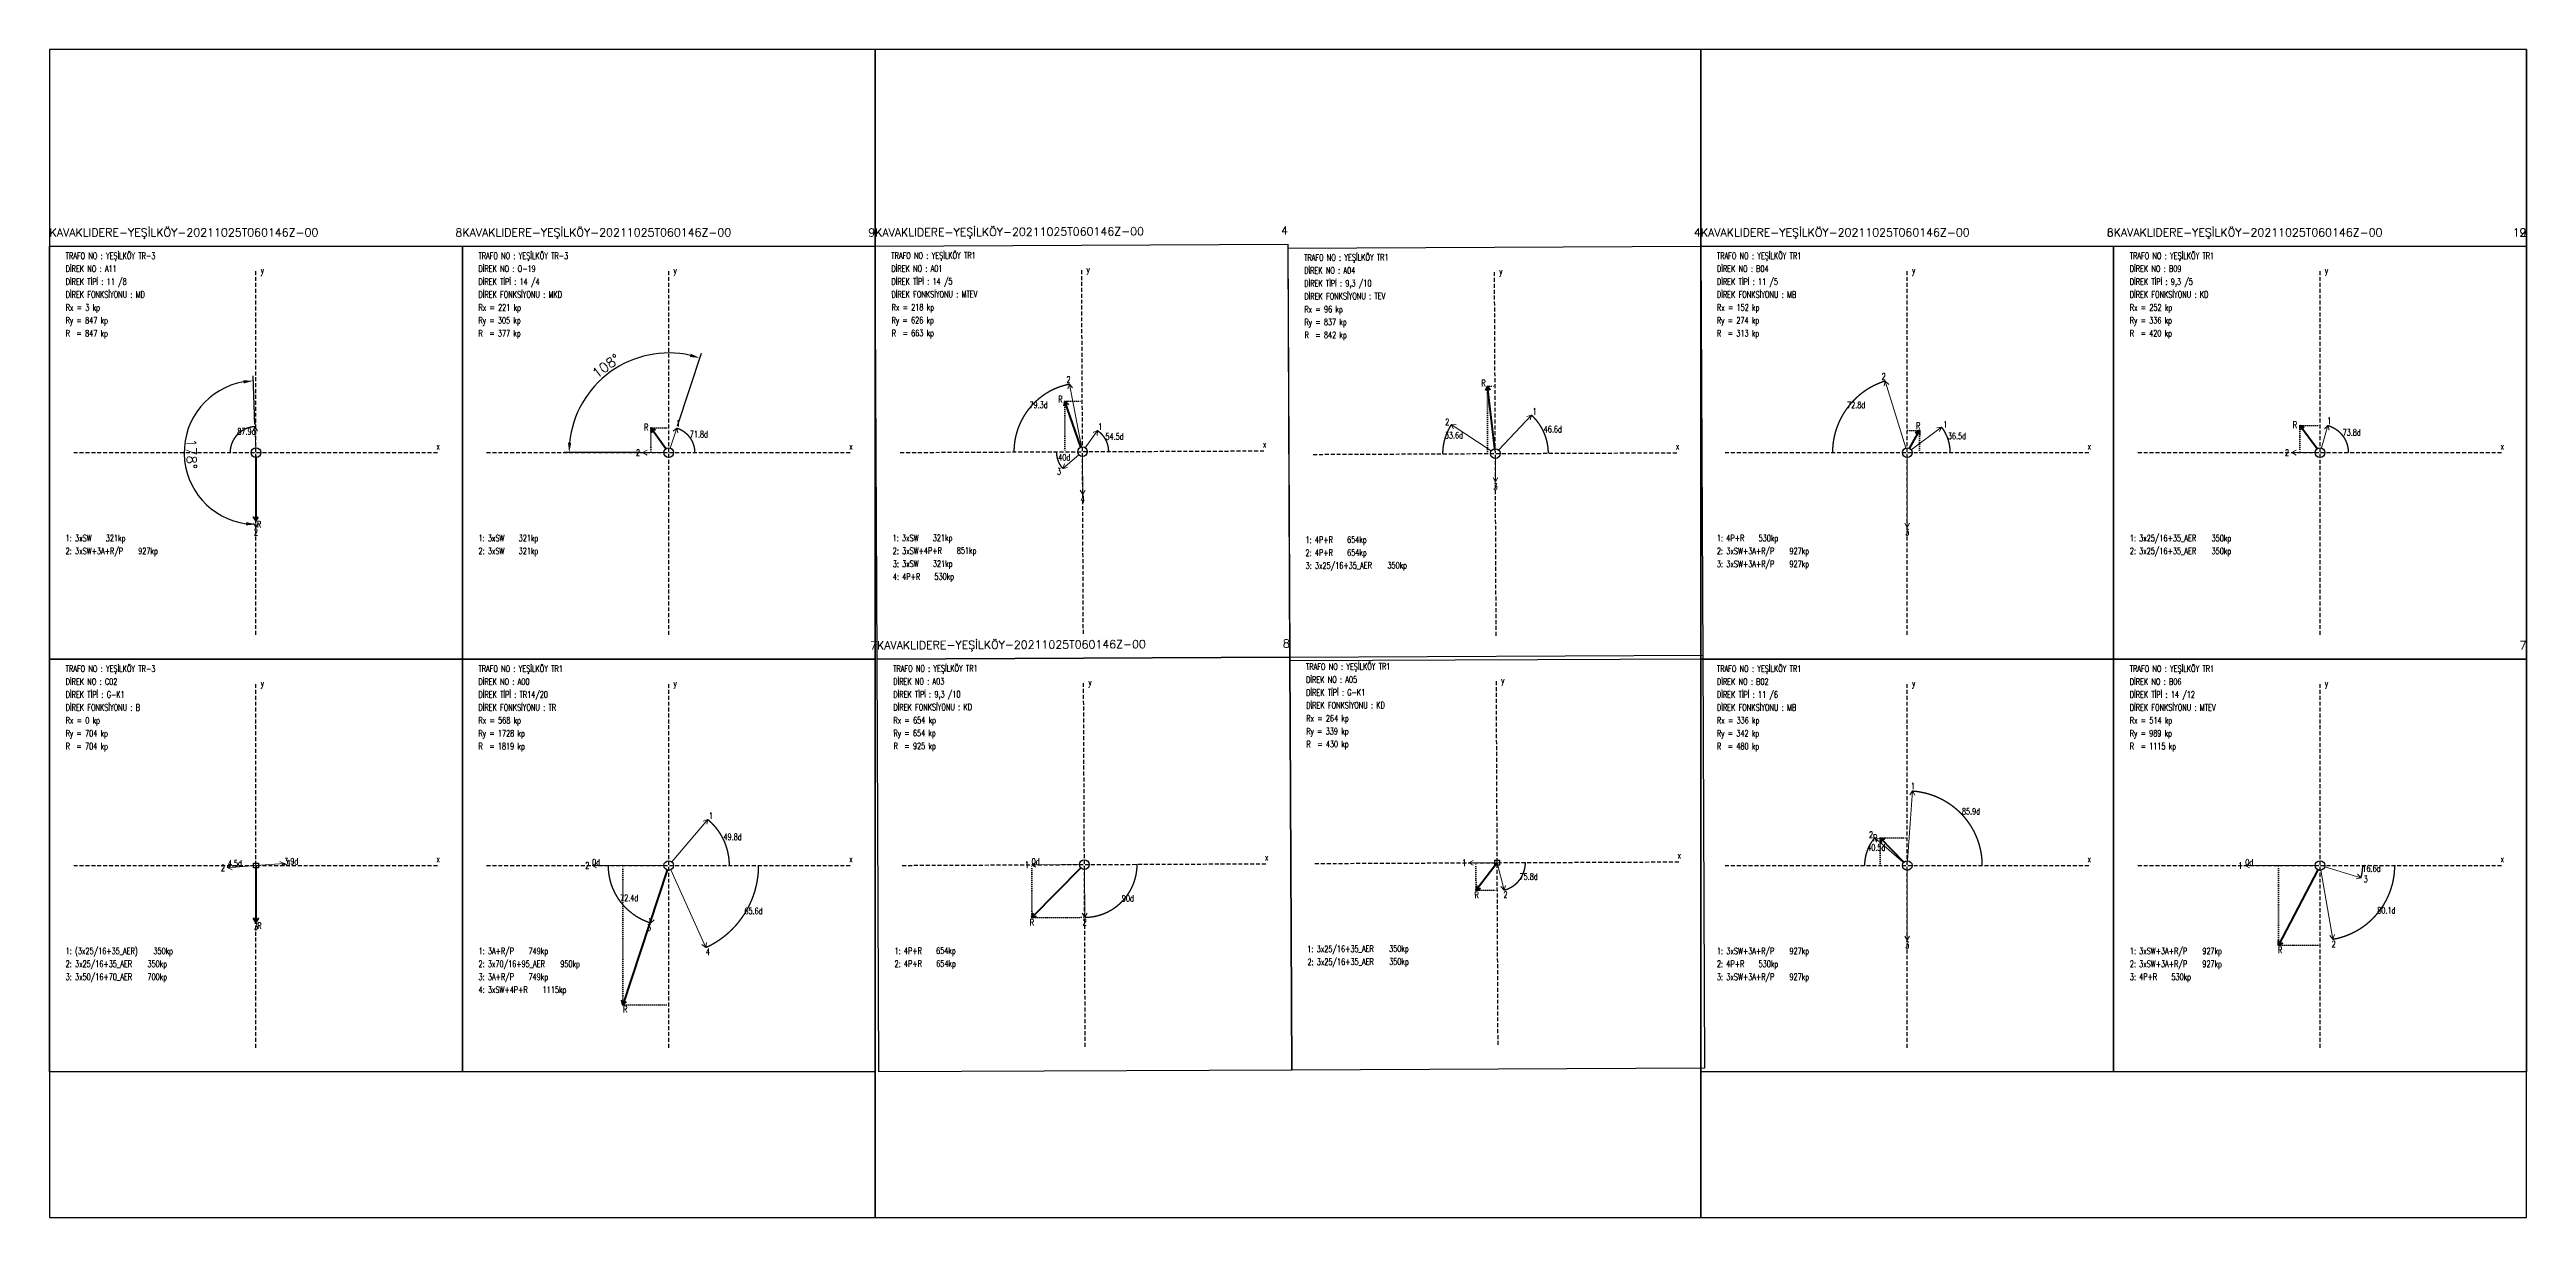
# Model space of a CAD drawing. Header units: millimetres. Extents: x 140 to 2450, y -142 to 155.
# Drawn here: x 770 to 1400, y -142 to 155 of the extents above; entities that cross this region are included whole.
import ezdxf
from ezdxf.enums import TextEntityAlignment as Align

# ---------------------------------------------------------------- set-up
doc = ezdxf.new("R2010")
doc.units = ezdxf.units.MM
doc.header["$PDMODE"] = 3
doc.header["$PDSIZE"] = -0.7
doc.linetypes.add('ACAD_ISO07W100', pattern=[0.2, 0, -0.2])
doc.linetypes.add('DASHDOT', pattern=[0.75, 0.5, -0.25])
doc.styles.get("Standard").update_dxf_attribs({"font": 'RomanS'})
doc.dimstyles.new('ISO-25', dxfattribs={"dimtxt": 2.5, "dimasz": 2.5, "dimexe": 1.25, "dimexo": 0.625, "dimtad": 1, "dimtxsty": 'Standard', "dimcen": 2.5, "dimadec": 0, "dimazin": 2, "dimtfac": 0, "dimtdec": 0, "dimtofl": 0, "dimtmove": 0, "dimatfit": 0, "dimfxl": 1, "dimtzin": 0, "dimarcsym": 0})

msp = doc.modelspace()

# ---------------------------------------------------------------- texts
for p in [(769.801, 106.972), (874.801, 106.972), (1189.801, 106.972), (1294.801, 106.972)]:
    msp.add_text('KAVAKLIDERE-YEŞİLKÖY-20211025T060146Z-00', height=2.05078).set_placement(p)
for s, height, p in [('8', 2.051, (874.801, 106.972)), ('9', 2.051, (979.801, 106.972)), ('4', 2.051, (1189.801, 106.972)), ('8', 2.051, (1294.801, 106.972)), ('6', 2.051, (1294.801, 106.972)), ('12', 2.0508, (1399.801, 106.972)), ('9', 2.051, (1399.801, 106.972)), ('7', 2.051, (1399.801, 1.972))]:
    msp.add_text(s, height=height).set_placement(p, align=Align.RIGHT)
for p in [(979.79, 106.972), (980.268, 1.974)]:
    msp.add_text('KAVAKLIDERE-YEŞİLKÖY-20211025T060146Z-00', height=2.05076, rotation=0.260882).set_placement(p)
for s, p in [('4', (1084.788, 107.45)), ('7', (980.268, 1.974)), ('8', (1085.266, 2.452))]:
    msp.add_text(s, height=2.051, rotation=0.260882).set_placement(p, align=Align.RIGHT)
at = {"width": 0.7}
for s, height, p in [('TRAFO NO : YEŞİLKÖY TR-3', 1.64062, (773.903, 102.05)), ('TRAFO NO : YEŞİLKÖY TR-3', 1.64062, (878.903, 102.05)), ('TRAFO NO : YEŞİLKÖY TR1', 1.64062, (1193.903, 102.05)), ('TRAFO NO : YEŞİLKÖY TR1', 1.64062, (1298.903, 102.05)), ('DİREK NO : A11', 1.64062, (773.903, 98.769)), ('DİREK TİPİ : 11 /8', 1.64062, (773.903, 95.488)), ('DİREK NO : O-19', 1.64062, (878.903, 98.769)), ('DİREK TİPİ : 14 /4', 1.64062, (878.903, 95.488)), ('DİREK NO : B04', 1.64062, (1193.903, 98.769)), ('DİREK TİPİ : 11 /5', 1.64062, (1193.903, 95.488)), ('DİREK NO : B09', 1.64062, (1298.903, 98.769)), ('DİREK TİPİ : 9,3 /5', 1.64062, (1298.903, 95.488)), ('DİREK FONKSİYONU : MD', 1.64062, (773.903, 92.206)), ('Rx = 3 kp', 1.6406, (773.903, 88.925)), ('DİREK FONKSİYONU : MKD', 1.64062, (878.903, 92.206)), ('Rx = 221 kp', 1.64062, (878.903, 88.925)), ('DİREK FONKSİYONU : MB', 1.64062, (1193.903, 92.206)), ('Rx = 152 kp', 1.64062, (1193.903, 88.925)), ('DİREK FONKSİYONU : KD', 1.64062, (1298.903, 92.206)), ('Rx = 252 kp', 1.64062, (1298.903, 88.925)), ('Ry = 847 kp', 1.64062, (773.903, 85.644)), ('R  = 847 kp', 1.64062, (773.903, 82.363)), ('Ry = 305 kp', 1.64062, (878.903, 85.644)), ('R  = 377 kp', 1.64062, (878.903, 82.363)), ('Ry = 274 kp', 1.64062, (1193.903, 85.644)), ('R  = 313 kp', 1.64062, (1193.903, 82.363)), ('Ry = 336 kp', 1.64062, (1298.903, 85.644)), ('R  = 420 kp', 1.64062, (1298.903, 82.363)), ('2: 3xSW+3A+R/P    927kp', 1.64062, (773.903, 26.992)), ('1: 3xSW    321kp', 1.64062, (773.903, 30.273)), ('2: 3xSW    321kp', 1.64062, (878.903, 26.992)), ('1: 3xSW    321kp', 1.64062, (878.903, 30.273)), ('2: 3xSW+3A+R/P    927kp', 1.64062, (1193.903, 26.992)), ('1: 4P+R    530kp', 1.64062, (1193.903, 30.273)), ('2: 3x25/16+35_AER    350kp', 1.64062, (1298.903, 26.992)), ('1: 3x25/16+35_AER    350kp', 1.64062, (1298.903, 30.273)), ('3: 3xSW+3A+R/P    927kp', 1.64062, (1193.903, 23.71)), ('TRAFO NO : YEŞİLKÖY TR-3', 1.64062, (773.903, -2.95)), ('DİREK NO : C02', 1.64062, (773.903, -6.231)), ('TRAFO NO : YEŞİLKÖY TR1', 1.64062, (878.903, -2.95)), ('DİREK NO : A00', 1.64062, (878.903, -6.231)), ('TRAFO NO : YEŞİLKÖY TR1', 1.64062, (1193.903, -2.95)), ('DİREK NO : B02', 1.64062, (1193.903, -6.231)), ('TRAFO NO : YEŞİLKÖY TR1', 1.64062, (1298.903, -2.95)), ('DİREK NO : B06', 1.64062, (1298.903, -6.231)), ('DİREK TİPİ : G-K1', 1.64062, (773.903, -9.512)), ('DİREK FONKSİYONU : B', 1.64062, (773.903, -12.794)), ('DİREK TİPİ : TR14/20', 1.64062, (878.903, -9.512)), ('DİREK FONKSİYONU : TR', 1.64062, (878.903, -12.794)), ('DİREK TİPİ : 11 /6', 1.64062, (1193.903, -9.512)), ('DİREK FONKSİYONU : MB', 1.64062, (1193.903, -12.794)), ('DİREK TİPİ : 14 /12', 1.64062, (1298.903, -9.512)), ('DİREK FONKSİYONU : MTEV', 1.64062, (1298.903, -12.794)), ('Rx = 0 kp', 1.6406, (773.903, -16.075)), ('Ry = 704 kp', 1.64062, (773.903, -19.356)), ('Rx = 568 kp', 1.64062, (878.903, -16.075)), ('Ry = 1728 kp', 1.64062, (878.903, -19.356)), ('Rx = 336 kp', 1.64062, (1193.903, -16.075)), ('Ry = 342 kp', 1.64062, (1193.903, -19.356)), ('Rx = 514 kp', 1.64062, (1298.903, -16.075)), ('Ry = 989 kp', 1.64062, (1298.903, -19.356)), ('R  = 704 kp', 1.64062, (773.903, -22.637)), ('R  = 1819 kp', 1.64062, (878.903, -22.637)), ('R  = 480 kp', 1.64062, (1193.903, -22.637)), ('R  = 1115 kp', 1.64062, (1298.903, -22.637)), ('1: (3x25/16+35_AER)    350kp', 1.64062, (773.903, -74.727)), ('1: 3A+R/P    749kp', 1.64062, (878.903, -74.727)), ('1: 3xSW+3A+R/P    927kp', 1.64062, (1193.903, -74.727)), ('1: 3xSW+3A+R/P    927kp', 1.64062, (1298.903, -74.727)), ('2: 3x25/16+35_AER    350kp', 1.64062, (773.903, -78.008)), ('3: 3x50/16+70_AER    700kp', 1.64062, (773.903, -81.29)), ('2: 3x70/16+95_AER    950kp', 1.64062, (878.903, -78.008)), ('3: 3A+R/P    749kp', 1.64062, (878.903, -81.29)), ('2: 4P+R    530kp', 1.64062, (1193.903, -78.008)), ('3: 3xSW+3A+R/P    927kp', 1.64062, (1193.903, -81.29)), ('2: 3xSW+3A+R/P    927kp', 1.64062, (1298.903, -78.008)), ('3: 4P+R    530kp', 1.64062, (1298.903, -81.29)), ('4: 3xSW+4P+R    1115kp', 1.64062, (878.903, -84.571))]:
    msp.add_text(s, height=height, dxfattribs=at).set_placement(p, align=Align.MIDDLE_LEFT)
for s, height, p in [('TRAFO NO : YEŞİLKÖY TR1', 1.64061, (983.914, 102.069)), ('TRAFO NO : YEŞİLKÖY TR1', 1.64061, (1088.916, 101.591)), ('DİREK NO : A01', 1.64061, (983.929, 98.788)), ('DİREK TİPİ : 14 /5', 1.64061, (983.944, 95.506)), ('DİREK NO : A04', 1.64061, (1088.931, 98.31)), ('DİREK TİPİ : 9,3 /10', 1.64061, (1088.946, 95.028)), ('DİREK FONKSİYONU : MTEV', 1.64061, (983.959, 92.225)), ('Rx = 218 kp', 1.64061, (983.974, 88.944)), ('DİREK FONKSİYONU : TEV', 1.64061, (1088.961, 91.747)), ('Rx = 96 kp', 1.6406, (1088.976, 88.466)), ('Ry = 626 kp', 1.64061, (983.988, 85.663)), ('R  = 663 kp', 1.64061, (984.003, 82.382)), ('Ry = 837 kp', 1.64061, (1088.991, 85.185)), ('R  = 842 kp', 1.64061, (1089.006, 81.904)), ('2: 3xSW+4P+R    851kp', 1.64061, (984.256, 27.012)), ('1: 3xSW    321kp', 1.64061, (984.241, 30.293)), ('2: 4P+R    654kp', 1.64061, (1089.258, 26.534)), ('1: 4P+R    654kp', 1.64061, (1089.243, 29.815)), ('3: 3xSW    321kp', 1.64061, (984.27, 23.731)), ('4: 4P+R    530kp', 1.64061, (984.285, 20.449)), ('3: 3x25/16+35_AER    350kp', 1.64061, (1089.273, 23.253)), ('TRAFO NO : YEŞİLKÖY TR1', 1.64061, (984.392, -2.929)), ('DİREK NO : A03', 1.64061, (984.407, -6.21)), ('TRAFO NO : YEŞİLKÖY TR1', 1.64061, (1089.39, -2.451)), ('DİREK NO : A05', 1.64061, (1089.405, -5.732)), ('DİREK TİPİ : 9,3 /10', 1.64061, (984.422, -9.491)), ('DİREK FONKSİYONU : KD', 1.64061, (984.437, -12.773)), ('DİREK TİPİ : G-K1', 1.64061, (1089.42, -9.013)), ('DİREK FONKSİYONU : KD', 1.64061, (1089.435, -12.294)), ('Rx = 654 kp', 1.64061, (984.452, -16.054)), ('Ry = 654 kp', 1.64061, (984.467, -19.335)), ('Rx = 264 kp', 1.64061, (1089.449, -15.576)), ('Ry = 339 kp', 1.64061, (1089.464, -18.857)), ('R  = 925 kp', 1.64061, (984.482, -22.616)), ('R  = 430 kp', 1.64061, (1089.479, -22.138)), ('1: 4P+R    654kp', 1.64061, (984.719, -74.705)), ('1: 3x25/16+35_AER    350kp', 1.64061, (1089.717, -74.227)), ('2: 4P+R    654kp', 1.64061, (984.734, -77.986)), ('2: 3x25/16+35_AER    350kp', 1.64061, (1089.731, -77.508))]:
    msp.add_text(s, height=height, rotation=0.260882, dxfattribs=at).set_placement(p, align=Align.MIDDLE_LEFT)
for s, p in [('y', (823.942, 98.359)), ('y', (928.942, 98.359)), ('y', (1243.942, 98.359)), ('y', (1348.942, 98.359)), ('x', (868.649, 53.652)), ('x', (973.649, 53.652)), ('x', (1288.649, 53.652)), ('x', (1393.649, 53.652)), ('y', (823.942, -6.641)), ('y', (928.942, -6.641)), ('y', (1243.942, -6.641)), ('y', (1348.942, -6.641)), ('x', (868.649, -51.348)), ('x', (973.649, -51.348)), ('x', (1288.649, -51.348)), ('x', (1393.649, -51.348))]:
    msp.add_text(s, height=1.641, dxfattribs=at).set_placement(p, align=Align.MIDDLE_CENTER)
for s, p in [('y', (1033.969, 98.605)), ('y', (1138.971, 98.127)), ('x', (1078.878, 54.103)), ('x', (1183.88, 53.625)), ('y', (1034.447, -6.392)), ('y', (1139.445, -5.914)), ('x', (1184.354, -50.417)), ('x', (1079.356, -50.895))]:
    msp.add_text(s, height=1.641, rotation=0.260882, dxfattribs=at).set_placement(p, align=Align.MIDDLE_CENTER)
at = {"lineweight": 15, "width": 0.7}
for s, p in [('2', (1028.978, 70.586)), ('1', (1147.554, 62.457)), ('1', (1037.052, 58.63)), ('2', (1125.304, 59.814)), ('3', (1026.575, 47.203)), ('3', (1137.58, 43.365)), ('4', (1032.594, 40.157)), ('1', (1018.375, -52.813)), ('1', (1129.607, -52.307)), ('2', (1140.113, -60.411)), ('2', (1033.093, -67.389))]:
    msp.add_text(s, height=1.641, rotation=0.260882, dxfattribs=at).set_placement(p, align=Align.MIDDLE_CENTER)
at = {"lineweight": 70, "width": 0.7}
for p in [(1134.538, 69.681), (1026.903, 65.603), (1132.787, -60.471), (1019.675, -67.456)]:
    msp.add_text('R', height=1.641, rotation=0.260882, dxfattribs=at).set_placement(p, align=Align.MIDDLE_CENTER)
at = {"lineweight": 15, "width": 0.7}
for s, p in [('2', (1236.316, 71.353)), ('1', (822.011, 59.819)), ('1', (929.738, 59.435)), ('1', (1252.024, 59.204)), ('1', (1349.646, 60.086)), ('2', (919.488, 52.011)), ('2', (1338.893, 52.011)), ('2', (822.301, 31.764)), ('3', (1242.301, 31.764)), ('1', (1243.75, -32.794)), ('1', (938.01, -40.33)), ('2', (1233.105, -45.134)), ('2', (813.919, -53.646)), ('1', (830.69, -52.422)), ('2', (906.588, -52.989)), ('1', (1327.054, -52.989)), ('3', (1358.892, -56.442)), ('3', (822.301, -68.575)), ('3', (922.277, -68.79)), ('4', (937.256, -74.933)), ('3', (1242.301, -73.236)), ('2', (1350.784, -72.934))]:
    msp.add_text(s, height=1.641, dxfattribs=at).set_placement(p, align=Align.MIDDLE_CENTER)
at = {"color": 1, "width": 0.7}
for s, p in [('79.3d', (1019.053, 63.319)), ('54.5d', (1038.379, 55.29)), ('33.6d', (1124.683, 55.588)), ('46.6d', (1149.835, 57.134)), ('40d', (1026.363, 49.972)), ('0d', (1019.605, -52.808)), ('75.8d', (1143.698, -56.652)), ('90d', (1042.547, -62.184))]:
    msp.add_text(s, height=1.6406, rotation=0.260882, dxfattribs=at).set_placement(p)
for s, p in [('72.8d', (1226.995, 63.297)), ('87.9d', (817.561, 56.579)), ('71.8d', (932.633, 55.873)), ('36.5d', (1252.619, 55.412)), ('73.8d', (1353.041, 56.321)), ('85.9d', (1256.221, -40.032)), ('49.8d', (941.226, -46.53)), ('40.5d', (1232.109, -49.229)), ('4.5d', (815.129, -53.27)), ('3.9d', (829.475, -52.747)), ('0d', (907.819, -52.989)), ('0d', (1328.285, -52.989)), ('16.6d', (1358.051, -54.556)), ('72.4d', (914.911, -62.05)), ('65.6d', (946.522, -65.375)), ('80.1d', (1361.859, -65.224))]:
    msp.add_text(s, height=1.6406, dxfattribs=at).set_placement(p)
at = {"lineweight": 70, "width": 0.7}
for p in [(921.551, 58.467), (1245.076, 58.807), (1340.911, 59.072), (823.107, 33.768), (1234.164, -45.965), (823.177, -68.296), (1337.129, -74.453), (916.204, -89.524)]:
    msp.add_text('R', height=1.641, dxfattribs=at).set_placement(p, align=Align.MIDDLE_CENTER)

# ---------------------------------------------------------------- blocks, each defined once
blk = doc.blocks.new('*D8')
at = {"color": 0, "lineweight": -2, "transparency": 16777216}
blk.add_line((822.03, 59.21), (821.58, 71.51), dxfattribs=at)
blk.add_arc((822.3, 52.01), 18.26, 99.9773, 262.14995, dxfattribs=at)
at = {"color": 0, "transparency": 16777216}
for points in [[(819.09, 70.41), (819.18, 69.58), (821.62, 70.26)], [(819.84, 34.34), (819.78, 33.51), (822.3, 33.75)]]:
    blk.add_solid(points, dxfattribs=at)
at = {"layer": 'Defpoints', "color": 0, "transparency": 16777216}
for p in [(806.27, 60.75), (822.06, 58.59), (822.26, 53.24), (822.3, 50.78), (822.3, 32.99)]:
    blk.add_point(p, dxfattribs=at)
at = {"color": 0, "transparency": 16777216, "insert": (805.92, 51.71), "char_height": 2.5, "attachment_point": 5, "rotation": 271.06363}
blk.add_mtext('178°', dxfattribs=at)
blk = doc.blocks.new('*D11')
at = {"color": 0, "lineweight": -2, "transparency": 16777216}
for p, q in [((929.55, 58.86), (935.59, 77.27)), ((920.09, 52.01), (900.71, 52.01))]:
    blk.add_line(p, q, dxfattribs=at)
blk.add_arc((927.3, 52.01), 25.34, 77.48431, 174.34498, dxfattribs=at)
at = {"color": 0, "transparency": 16777216}
for points in [[(932.9, 77.15), (932.68, 76.35), (935.2, 76.09)], [(902.5, 54.49), (901.67, 54.53), (901.96, 52.01)]]:
    blk.add_solid(points, dxfattribs=at)
at = {"layer": 'Defpoints', "color": 0, "transparency": 16777216}
for p in [(919.52, 76.13), (929.35, 58.27), (920.72, 52.01), (926.07, 52.01), (927.68, 53.18)]:
    blk.add_point(p, dxfattribs=at)
at = {"color": 0, "transparency": 16777216, "insert": (911.34, 74.05), "char_height": 2.5, "attachment_point": 5, "rotation": 35.91464}
blk.add_mtext('108°', dxfattribs=at)

# ---------------------------------------------------------------- dimensions: what is measured, and where the dimension line sits
for base, line1, line2, picture, middle in [((919.519, 76.126), ((926.071, 52.011), (920.718, 52.011)), ((927.685, 53.18), (929.354, 58.266)), '*D11', (911.337, 74.052)), ((806.265, 60.747), ((822.301, 50.781), (822.301, 32.994)), ((822.255, 53.241), (822.057, 58.59)), '*D8', (805.918, 51.707))]:
    dim = msp.add_angular_dim_2l(base=base, line1=line1, line2=line2, dimstyle='ISO-25', override={"dimazin": 0, "dimtfac": 1, "dimtdec": 2, "dimtofl": 1, "dimatfit": 3, "dimtzin": 8})
    dim.commit()
    dim.dimension.update_dxf_attribs({"geometry": picture, "text_midpoint": middle})

# ---------------------------------------------------------------- linework, layer by layer
at = {"linetype": 'DASHDOT', "ltscale": 2}
for p, q in [((822.301, 5.663), (822.301, 98.359)), ((927.301, 5.663), (927.301, 98.359)), ((1032.75, 5.904), (1032.328, 98.598)), ((1137.752, 5.426), (1137.33, 98.12)), ((1242.301, 5.663), (1242.301, 98.359)), ((1347.301, 5.663), (1347.301, 98.359)), ((775.953, 52.011), (868.649, 52.011)), ((880.953, 52.011), (973.649, 52.011)), ((986.192, 52.04), (1078.886, 52.462)), ((1091.195, 51.562), (1183.888, 51.984)), ((1195.953, 52.011), (1288.649, 52.011)), ((1300.953, 52.011), (1393.649, 52.011)), ((1138.226, -98.615), (1137.804, -5.922)), ((822.301, -99.337), (822.301, -6.641)), ((927.301, -99.337), (927.301, -6.641)), ((1033.228, -99.093), (1032.806, -6.4)), ((1242.301, -99.337), (1242.301, -6.641)), ((1347.301, -99.337), (1347.301, -6.641)), ((775.953, -52.989), (868.649, -52.989)), ((880.953, -52.989), (973.649, -52.989)), ((986.67, -52.958), (1079.364, -52.536)), ((1091.668, -52.48), (1184.362, -52.058)), ((1195.953, -52.989), (1288.649, -52.989)), ((1300.953, -52.989), (1393.649, -52.989))]:
    msp.add_line(p, q, dxfattribs=at)
at = {"lineweight": 15}
for p, q in [((1029.213, 69.378), (1028.812, 68.215)), ((1032.304, 53.459), (1029.213, 69.378)), ((1029.213, 69.378), (1030.02, 68.449)), ((1236.68, 70.178), (1236.407, 68.978)), ((1241.937, 53.186), (1236.68, 70.178)), ((1236.68, 70.178), (1237.583, 69.342)), ((822.057, 58.59), (821.481, 57.502)), ((822.255, 53.241), (822.057, 58.59)), ((822.057, 58.59), (822.711, 57.547)), ((927.685, 53.18), (929.354, 58.266)), ((929.354, 58.266), (928.437, 57.445)), ((929.354, 58.266), (929.606, 57.061)), ((1033.25, 53.256), (1036.341, 57.625)), ((1036.341, 57.625), (1035.223, 57.111)), ((1036.341, 57.625), (1036.228, 56.4)), ((1136.513, 52.449), (1126.333, 59.138)), ((1126.333, 59.138), (1127.561, 59.067)), ((1126.333, 59.138), (1126.885, 58.039)), ((1138.383, 52.671), (1146.713, 61.559)), ((1146.713, 61.559), (1145.535, 61.202)), ((1146.713, 61.559), (1146.433, 60.361)), ((1243.29, 52.743), (1251.035, 58.472)), ((1251.035, 58.472), (1249.812, 58.333)), ((1251.035, 58.472), (1250.544, 57.344)), ((1347.644, 53.193), (1349.303, 58.904)), ((1349.303, 58.904), (1348.415, 58.052)), ((1349.303, 58.904), (1349.596, 57.709)), ((822.301, 50.781), (822.301, 32.994)), ((920.718, 52.011), (921.784, 52.626)), ((926.071, 52.011), (920.718, 52.011)), ((920.718, 52.011), (921.784, 51.396)), ((1031.6, 51.456), (1027.514, 47.998)), ((1032.545, 51.021), (1032.589, 41.388)), ((1137.547, 50.543), (1137.574, 44.596)), ((1242.301, 50.781), (1242.301, 32.994)), ((1340.123, 52.011), (1341.189, 52.626)), ((1346.071, 52.011), (1340.123, 52.011)), ((1340.123, 52.011), (1341.189, 51.396)), ((1027.514, 47.998), (1027.93, 49.156)), ((1027.514, 47.998), (1028.725, 48.217)), ((1137.574, 44.596), (1136.954, 45.658)), ((1137.574, 44.596), (1138.184, 45.664)), ((1032.589, 41.388), (1031.968, 42.45)), ((1032.589, 41.388), (1033.199, 42.456)), ((822.301, 32.994), (821.686, 34.06)), ((822.301, 32.994), (822.916, 34.06)), ((1242.301, 32.994), (1241.686, 34.06)), ((1242.301, 32.994), (1242.916, 34.06)), ((1242.389, -51.762), (1243.662, -34.021)), ((1243.662, -34.021), (1242.972, -35.04)), ((1243.662, -34.021), (1244.199, -35.128)), ((928.096, -52.05), (937.215, -41.27)), ((937.215, -41.27), (936.057, -41.686)), ((937.215, -41.27), (936.996, -42.481)), ((1241.366, -52.19), (1234.041, -45.933)), ((1234.041, -45.933), (1235.25, -46.157)), ((1234.041, -45.933), (1234.451, -47.093)), ((815.145, -53.55), (816.16, -52.853)), ((822.301, -52.989), (815.145, -53.55)), ((815.145, -53.55), (816.256, -54.08)), ((822.301, -52.989), (829.463, -52.505)), ((822.301, -52.989), (822.301, -67.344)), ((829.463, -52.505), (828.358, -51.963)), ((829.463, -52.505), (828.441, -53.191)), ((907.819, -52.989), (908.884, -52.374)), ((926.071, -52.989), (907.819, -52.989)), ((907.819, -52.989), (908.884, -53.604)), ((926.928, -54.161), (922.65, -67.617)), ((927.809, -54.109), (936.748, -73.812)), ((1019.605, -52.808), (1020.668, -52.188)), ((1031.787, -52.752), (1019.605, -52.808)), ((1019.605, -52.808), (1020.674, -53.418)), ((1033.023, -53.977), (1033.086, -66.158)), ((1130.837, -52.301), (1131.9, -51.681)), ((1138.015, -52.269), (1130.837, -52.301)), ((1130.837, -52.301), (1131.906, -52.912)), ((1138.015, -52.269), (1139.806, -59.219)), ((1242.301, -54.219), (1242.301, -72.006)), ((1328.285, -52.989), (1329.35, -52.374)), ((1346.071, -52.989), (1328.285, -52.989)), ((1328.285, -52.989), (1329.35, -53.604)), ((1347.513, -54.201), (1350.573, -71.722)), ((1348.48, -53.34), (1357.713, -56.09)), ((1357.713, -56.09), (1356.516, -56.376)), ((1357.713, -56.09), (1356.867, -55.197)), ((1139.806, -59.219), (1138.944, -58.341)), ((1139.806, -59.219), (1140.136, -58.034)), ((822.301, -67.344), (821.686, -66.279)), ((822.301, -67.344), (822.916, -66.279)), ((922.65, -67.617), (922.386, -66.415)), ((922.65, -67.617), (923.559, -66.788)), ((1033.086, -66.158), (1032.466, -65.096)), ((1033.086, -66.158), (1033.696, -65.09)), ((936.748, -73.812), (935.748, -73.096)), ((936.748, -73.812), (936.868, -72.587)), ((1242.301, -72.006), (1241.686, -70.94)), ((1242.301, -72.006), (1242.916, -70.94)), ((1350.573, -71.722), (1349.783, -70.778)), ((1350.573, -71.722), (1350.995, -70.566))]:
    msp.add_line(p, q, dxfattribs=at)
at = {"lineweight": 70}
for p, q in [((1028.013, 65.072), (1027.788, 63.863)), ((1032.13, 53.411), (1028.013, 65.072)), ((1028.013, 65.072), (1028.948, 64.272)), ((1135.505, 68.92), (1135.019, 67.789)), ((1137.396, 52.995), (1135.505, 68.92)), ((1135.505, 68.92), (1136.241, 67.934)), ((926.579, 53.008), (922.766, 58.273)), ((922.766, 58.273), (923.889, 57.771)), ((922.766, 58.273), (922.893, 57.049)), ((1242.898, 53.087), (1245.415, 57.624)), ((1245.415, 57.624), (1244.36, 56.991)), ((1245.415, 57.624), (1245.436, 56.394)), ((1346.562, 52.995), (1342.129, 58.899)), ((1342.129, 58.899), (1343.261, 58.416)), ((1342.129, 58.899), (1342.277, 57.677)), ((822.297, 50.781), (822.24, 34.641)), ((822.24, 34.641), (821.629, 35.709)), ((822.24, 34.641), (822.859, 35.704)), ((1241.438, -52.112), (1235.394, -45.975)), ((1235.394, -45.975), (1236.58, -46.303)), ((1235.394, -45.975), (1235.704, -47.166)), ((822.301, -52.989), (822.307, -67.426)), ((926.917, -54.158), (915.649, -88.426)), ((1032.151, -53.621), (1019.669, -66.225)), ((1138.015, -52.269), (1132.629, -59.251)), ((1346.734, -54.081), (1336.758, -73.28)), ((1132.629, -59.251), (1132.793, -58.031)), ((1132.629, -59.251), (1133.767, -58.783)), ((822.307, -67.426), (821.691, -66.361)), ((822.307, -67.426), (822.922, -66.361)), ((1019.669, -66.225), (1019.982, -65.035)), ((1019.669, -66.225), (1020.856, -65.901)), ((1336.758, -73.28), (1336.704, -72.05)), ((1336.758, -73.28), (1337.796, -72.618)), ((915.649, -88.426), (915.397, -87.222)), ((915.649, -88.426), (916.566, -87.606))]:
    msp.add_line(p, q, dxfattribs=at)
at = {"linetype": 'ACAD_ISO07W100', "ltscale": 2}
for p, q in [((1028.013, 65.072), (1032.481, 65.093)), ((1028.013, 65.072), (1028.072, 52.231)), ((1135.505, 68.92), (1137.463, 68.929)), ((1135.505, 68.92), (1135.583, 51.764)), ((922.766, 58.273), (922.766, 52.011)), ((922.766, 58.273), (927.301, 58.273)), ((1245.415, 57.624), (1242.301, 57.624)), ((1245.415, 57.624), (1245.415, 52.011)), ((1342.129, 58.899), (1342.129, 52.011)), ((1342.129, 58.899), (1347.301, 58.899)), ((822.24, 34.641), (822.24, 52.011)), ((822.24, 34.641), (822.301, 34.641)), ((1235.394, -45.975), (1235.394, -52.989)), ((1235.394, -45.975), (1242.301, -45.975)), ((822.307, -67.426), (822.307, -52.989)), ((915.649, -88.426), (915.649, -52.989)), ((1019.669, -66.225), (1019.608, -52.808)), ((1132.629, -59.251), (1132.597, -52.293)), ((1336.758, -73.28), (1336.758, -52.989)), ((1132.629, -59.251), (1138.047, -59.226)), ((822.307, -67.426), (822.301, -67.426)), ((1019.669, -66.225), (1033.078, -66.164)), ((1336.758, -73.28), (1347.301, -73.28)), ((915.649, -88.426), (927.301, -88.426))]:
    msp.add_line(p, q, dxfattribs=at)
for points in [[(769.801, 154.511), (769.801, -142.489), (979.801, -142.489), (979.801, 154.511), (769.801, 154.511)], [(979.801, 154.511), (979.801, 104.511)], [(979.801, 154.511), (979.801, -142.489), (1189.801, -142.489), (1189.801, 154.511), (979.801, 154.511)], [(1189.801, 154.511), (1189.801, -142.489), (1399.801, -142.489), (1399.801, 154.511), (1189.801, 154.511)], [(1399.801, 154.511), (1399.801, 104.511)]]:
    msp.add_lwpolyline(points)
at = {"flags": 128}
for points in [[(769.801, -0.489), (769.801, 104.511), (874.801, 104.511), (874.801, -0.489), (769.801, -0.489)], [(874.801, -0.489), (874.801, 104.511), (979.801, 104.511), (979.801, -0.489), (874.801, -0.489)], [(980.279, -0.487), (979.801, 104.511), (1084.799, 104.989), (1085.277, -0.009), (980.279, -0.487)], [(1085.281, -0.965), (1084.803, 104.033), (1189.801, 104.511), (1190.279, -0.487), (1085.281, -0.965)], [(1189.801, -0.489), (1189.801, 104.511), (1294.801, 104.511), (1294.801, -0.489), (1189.801, -0.489)], [(1294.801, -0.489), (1294.801, 104.511), (1399.801, 104.511), (1399.801, -0.489), (1294.801, -0.489)], [(1085.755, -105.007), (1085.277, -0.009), (1190.275, 0.469), (1190.753, -104.528), (1085.755, -105.007)], [(769.801, -105.489), (769.801, -0.489), (874.801, -0.489), (874.801, -105.489), (769.801, -105.489)], [(874.801, -105.489), (874.801, -0.489), (979.801, -0.489), (979.801, -105.489), (874.801, -105.489)], [(980.757, -105.485), (980.279, -0.487), (1085.277, -0.009), (1085.755, -105.007), (980.757, -105.485)], [(1189.801, -105.489), (1189.801, -0.489), (1294.801, -0.489), (1294.801, -105.489), (1189.801, -105.489)], [(1294.801, -105.489), (1294.801, -0.489), (1399.801, -0.489), (1399.801, -105.489), (1294.801, -105.489)], [(821.686, -53.604), (821.686, -52.374), (822.916, -52.374), (822.916, -53.604), (821.686, -53.604)], [(1137.403, -52.887), (1137.397, -51.656), (1138.627, -51.651), (1138.633, -52.881), (1137.403, -52.887)]]:
    msp.add_lwpolyline(points, close=True, dxfattribs=at)
at = {"color": 1, "flags": 128}
for points in [[(1029.213, 69.378), (1029.213, 69.378), (1029.183, 69.372), (1029.153, 69.366), (1029.123, 69.36), (1029.094, 69.354), (1029.064, 69.348), (1029.034, 69.342), (1029.004, 69.336), (1028.974, 69.33), (1028.944, 69.324), (1028.915, 69.317), (1028.885, 69.311), (1028.855, 69.304), (1028.825, 69.298), (1028.796, 69.291), (1028.766, 69.285), (1028.736, 69.278), (1028.706, 69.272), (1028.677, 69.265), (1028.647, 69.258), (1028.617, 69.251), (1028.588, 69.244), (1028.558, 69.238), (1028.528, 69.231), (1028.499, 69.224), (1028.469, 69.216), (1028.44, 69.209), (1028.41, 69.202), (1028.38, 69.195), (1028.351, 69.188), (1028.321, 69.18), (1028.292, 69.173), (1028.262, 69.165), (1028.233, 69.158), (1028.203, 69.15), (1028.174, 69.143), (1028.144, 69.135), (1028.115, 69.128), (1028.085, 69.12), (1028.056, 69.112), (1028.026, 69.104), (1027.997, 69.096), (1027.968, 69.088), (1027.938, 69.08), (1027.909, 69.072), (1027.88, 69.064), (1027.85, 69.056), (1027.821, 69.048), (1027.792, 69.039), (1027.762, 69.031), (1027.733, 69.023), (1027.704, 69.014), (1027.675, 69.006), (1027.645, 68.997), (1027.616, 68.989), (1027.587, 68.98), (1027.558, 68.972), (1027.528, 68.963), (1027.499, 68.954), (1027.47, 68.945), (1027.441, 68.936), (1027.412, 68.927), (1027.383, 68.918), (1027.354, 68.909), (1027.325, 68.9), (1027.296, 68.891), (1027.267, 68.882), (1027.238, 68.873), (1027.209, 68.864), (1027.18, 68.854), (1027.151, 68.845), (1027.122, 68.835), (1027.093, 68.826), (1027.064, 68.816), (1027.035, 68.807), (1027.006, 68.797), (1026.977, 68.788), (1026.948, 68.778), (1026.919, 68.768), (1026.891, 68.758), (1026.862, 68.748), (1026.833, 68.738), (1026.804, 68.728), (1026.776, 68.718), (1026.747, 68.708), (1026.718, 68.698), (1026.689, 68.688), (1026.661, 68.678), (1026.632, 68.667), (1026.603, 68.657), (1026.575, 68.647), (1026.546, 68.636), (1026.518, 68.626), (1026.489, 68.615), (1026.46, 68.605), (1026.432, 68.594), (1026.403, 68.583), (1026.375, 68.573), (1026.346, 68.562), (1026.318, 68.551), (1026.29, 68.54), (1026.261, 68.529), (1026.233, 68.518), (1026.204, 68.507), (1026.176, 68.496), (1026.148, 68.485), (1026.119, 68.474), (1026.091, 68.463), (1026.063, 68.451), (1026.034, 68.44), (1026.006, 68.429), (1025.978, 68.417), (1025.95, 68.406), (1025.922, 68.394), (1025.893, 68.383), (1025.865, 68.371), (1025.837, 68.359), (1025.809, 68.348), (1025.781, 68.336), (1025.753, 68.324), (1025.725, 68.312), (1025.697, 68.3), (1025.669, 68.288), (1025.641, 68.276), (1025.613, 68.264), (1025.585, 68.252), (1025.557, 68.24), (1025.529, 68.228), (1025.501, 68.215), (1025.473, 68.203), (1025.446, 68.191), (1025.418, 68.178), (1025.39, 68.166), (1025.362, 68.153), (1025.335, 68.141), (1025.307, 68.128), (1025.279, 68.116), (1025.251, 68.103), (1025.224, 68.09), (1025.196, 68.077), (1025.169, 68.064), (1025.141, 68.052), (1025.113, 68.039), (1025.086, 68.026), (1025.058, 68.013), (1025.031, 68), (1025.003, 67.986), (1024.976, 67.973), (1024.948, 67.96), (1024.921, 67.947), (1024.894, 67.933), (1024.866, 67.92), (1024.839, 67.907), (1024.812, 67.893), (1024.784, 67.88), (1024.757, 67.866), (1024.73, 67.853), (1024.703, 67.839), (1024.675, 67.825), (1024.648, 67.811), (1024.621, 67.798), (1024.594, 67.784), (1024.567, 67.77), (1024.54, 67.756), (1024.513, 67.742), (1024.486, 67.728), (1024.459, 67.714), (1024.432, 67.7), (1024.405, 67.686), (1024.378, 67.671), (1024.351, 67.657), (1024.324, 67.643), (1024.297, 67.628), (1024.27, 67.614), (1024.244, 67.6), (1024.217, 67.585), (1024.19, 67.57), (1024.163, 67.556), (1024.137, 67.541), (1024.11, 67.527), (1024.083, 67.512), (1024.057, 67.497), (1024.03, 67.482), (1024.004, 67.467), (1023.977, 67.452), (1023.951, 67.437), (1023.924, 67.422), (1023.898, 67.407), (1023.871, 67.392), (1023.845, 67.377), (1023.818, 67.362), (1023.792, 67.347), (1023.766, 67.331), (1023.739, 67.316), (1023.713, 67.301), (1023.687, 67.285), (1023.661, 67.27), (1023.634, 67.254), (1023.608, 67.239), (1023.582, 67.223), (1023.556, 67.207), (1023.53, 67.192), (1023.504, 67.176), (1023.478, 67.16), (1023.452, 67.144), (1023.426, 67.128), (1023.4, 67.113), (1023.374, 67.097), (1023.348, 67.081), (1023.322, 67.064), (1023.296, 67.048), (1023.271, 67.032), (1023.245, 67.016), (1023.219, 67), (1023.193, 66.983), (1023.168, 66.967), (1023.142, 66.951), (1023.116, 66.934), (1023.091, 66.918), (1023.065, 66.901), (1023.039, 66.885), (1023.014, 66.868), (1022.988, 66.852), (1022.963, 66.835), (1022.938, 66.818), (1022.912, 66.801), (1022.887, 66.785), (1022.861, 66.768), (1022.836, 66.751), (1022.811, 66.734), (1022.786, 66.717), (1022.76, 66.7), (1022.735, 66.683), (1022.71, 66.666), (1022.685, 66.648), (1022.66, 66.631), (1022.635, 66.614), (1022.61, 66.597), (1022.585, 66.579), (1022.56, 66.562), (1022.535, 66.544), (1022.51, 66.527), (1022.485, 66.509), (1022.46, 66.492), (1022.435, 66.474), (1022.41, 66.457), (1022.385, 66.439), (1022.361, 66.421), (1022.336, 66.403), (1022.311, 66.385), (1022.287, 66.368), (1022.262, 66.35), (1022.237, 66.332), (1022.213, 66.314), (1022.188, 66.296), (1022.164, 66.278), (1022.139, 66.259), (1022.115, 66.241), (1022.091, 66.223), (1022.066, 66.205), (1022.042, 66.187), (1022.018, 66.168), (1021.993, 66.15), (1021.969, 66.131), (1021.945, 66.113), (1021.921, 66.094), (1021.896, 66.076), (1021.872, 66.057), (1021.848, 66.039), (1021.824, 66.02), (1021.8, 66.001), (1021.776, 65.982), (1021.752, 65.964), (1021.728, 65.945), (1021.704, 65.926), (1021.681, 65.907), (1021.657, 65.888), (1021.633, 65.869), (1021.609, 65.85), (1021.586, 65.831), (1021.562, 65.812), (1021.538, 65.793), (1021.515, 65.773), (1021.491, 65.754), (1021.467, 65.735), (1021.444, 65.715), (1021.42, 65.696), (1021.397, 65.677), (1021.374, 65.657), (1021.35, 65.638), (1021.327, 65.618), (1021.304, 65.598), (1021.28, 65.579), (1021.257, 65.559), (1021.234, 65.539), (1021.211, 65.52), (1021.188, 65.5), (1021.164, 65.48), (1021.141, 65.46), (1021.118, 65.44), (1021.095, 65.42), (1021.072, 65.4), (1021.049, 65.38), (1021.027, 65.36), (1021.004, 65.34), (1020.981, 65.32), (1020.958, 65.3), (1020.935, 65.28), (1020.913, 65.259), (1020.89, 65.239), (1020.867, 65.219), (1020.845, 65.198), (1020.822, 65.178), (1020.799, 65.157), (1020.777, 65.137), (1020.755, 65.116), (1020.732, 65.096), (1020.71, 65.075), (1020.687, 65.054), (1020.665, 65.034), (1020.643, 65.013), (1020.62, 64.992), (1020.598, 64.971), (1020.576, 64.95), (1020.554, 64.93), (1020.532, 64.909), (1020.51, 64.888), (1020.488, 64.867), (1020.466, 64.846), (1020.444, 64.824), (1020.422, 64.803), (1020.4, 64.782), (1020.378, 64.761), (1020.356, 64.74), (1020.334, 64.718), (1020.313, 64.697), (1020.291, 64.676), (1020.269, 64.654), (1020.248, 64.633), (1020.226, 64.611), (1020.205, 64.59), (1020.183, 64.568), (1020.162, 64.547), (1020.14, 64.525), (1020.119, 64.504), (1020.097, 64.482), (1020.076, 64.46), (1020.055, 64.438), (1020.033, 64.417), (1020.012, 64.395), (1019.991, 64.373), (1019.97, 64.351), (1019.949, 64.329), (1019.928, 64.307), (1019.907, 64.285), (1019.886, 64.263), (1019.865, 64.241), (1019.844, 64.219), (1019.823, 64.196), (1019.802, 64.174), (1019.781, 64.152), (1019.761, 64.13), (1019.74, 64.107), (1019.719, 64.085), (1019.699, 64.063), (1019.678, 64.04), (1019.658, 64.018), (1019.637, 63.995), (1019.617, 63.973), (1019.596, 63.95), (1019.576, 63.928), (1019.555, 63.905), (1019.535, 63.882), (1019.515, 63.859), (1019.495, 63.837), (1019.474, 63.814), (1019.454, 63.791), (1019.434, 63.768), (1019.414, 63.745), (1019.394, 63.722), (1019.374, 63.7), (1019.354, 63.677), (1019.334, 63.653), (1019.314, 63.63), (1019.294, 63.607), (1019.274, 63.584), (1019.255, 63.561), (1019.235, 63.538), (1019.215, 63.515), (1019.196, 63.491), (1019.176, 63.468), (1019.157, 63.445), (1019.137, 63.421), (1019.118, 63.398), (1019.098, 63.374), (1019.079, 63.351), (1019.059, 63.327), (1019.04, 63.304), (1019.021, 63.28), (1019.002, 63.257), (1018.982, 63.233), (1018.963, 63.209), (1018.944, 63.186), (1018.925, 63.162), (1018.906, 63.138), (1018.887, 63.114), (1018.868, 63.091), (1018.849, 63.067), (1018.83, 63.043), (1018.812, 63.019), (1018.793, 62.995), (1018.774, 62.971), (1018.755, 62.947), (1018.737, 62.923), (1018.718, 62.899), (1018.7, 62.874), (1018.681, 62.85), (1018.663, 62.826), (1018.644, 62.802), (1018.626, 62.778), (1018.607, 62.753), (1018.589, 62.729), (1018.571, 62.705), (1018.553, 62.68), (1018.534, 62.656), (1018.516, 62.631), (1018.498, 62.607), (1018.48, 62.582), (1018.462, 62.558), (1018.444, 62.533), (1018.426, 62.509), (1018.408, 62.484), (1018.39, 62.459), (1018.373, 62.434), (1018.355, 62.41), (1018.337, 62.385), (1018.32, 62.36), (1018.302, 62.335), (1018.284, 62.31), (1018.267, 62.286), (1018.249, 62.261), (1018.232, 62.236), (1018.214, 62.211), (1018.197, 62.186), (1018.18, 62.161), (1018.163, 62.136), (1018.145, 62.11), (1018.128, 62.085), (1018.111, 62.06), (1018.094, 62.035), (1018.077, 62.01), (1018.06, 61.984), (1018.043, 61.959), (1018.026, 61.934), (1018.009, 61.909), (1017.992, 61.883), (1017.975, 61.858), (1017.959, 61.832), (1017.942, 61.807), (1017.925, 61.781), (1017.909, 61.756), (1017.892, 61.73), (1017.876, 61.705), (1017.859, 61.679), (1017.843, 61.653), (1017.826, 61.628), (1017.81, 61.602), (1017.794, 61.576), (1017.777, 61.551), (1017.761, 61.525), (1017.745, 61.499), (1017.729, 61.473), (1017.713, 61.447), (1017.697, 61.421), (1017.681, 61.396), (1017.665, 61.37), (1017.649, 61.344), (1017.633, 61.318), (1017.617, 61.292), (1017.602, 61.266), (1017.586, 61.239), (1017.57, 61.213), (1017.555, 61.187), (1017.539, 61.161), (1017.524, 61.135), (1017.508, 61.109), (1017.493, 61.082), (1017.477, 61.056), (1017.462, 61.03), (1017.447, 61.003), (1017.431, 60.977), (1017.416, 60.951), (1017.401, 60.924), (1017.386, 60.898), (1017.371, 60.871), (1017.356, 60.845), (1017.341, 60.818), (1017.326, 60.792), (1017.311, 60.765), (1017.296, 60.739), (1017.281, 60.712), (1017.267, 60.685), (1017.252, 60.659), (1017.237, 60.632), (1017.223, 60.605), (1017.208, 60.579), (1017.194, 60.552), (1017.179, 60.525), (1017.165, 60.498), (1017.15, 60.471), (1017.136, 60.445), (1017.122, 60.418), (1017.108, 60.391), (1017.093, 60.364), (1017.079, 60.337), (1017.065, 60.31), (1017.051, 60.283), (1017.037, 60.256), (1017.023, 60.229), (1017.009, 60.202), (1016.995, 60.175), (1016.982, 60.147), (1016.968, 60.12), (1016.954, 60.093), (1016.94, 60.066), (1016.927, 60.039), (1016.913, 60.011), (1016.9, 59.984), (1016.886, 59.957), (1016.873, 59.929), (1016.859, 59.902), (1016.846, 59.875), (1016.833, 59.847), (1016.82, 59.82), (1016.806, 59.792), (1016.793, 59.765), (1016.78, 59.737), (1016.767, 59.71), (1016.754, 59.682), (1016.741, 59.655), (1016.728, 59.627), (1016.715, 59.6), (1016.703, 59.572), (1016.69, 59.544), (1016.677, 59.517), (1016.665, 59.489), (1016.652, 59.461), (1016.639, 59.433), (1016.627, 59.406), (1016.614, 59.378), (1016.602, 59.35), (1016.59, 59.322), (1016.577, 59.294), (1016.565, 59.267), (1016.553, 59.239), (1016.541, 59.211), (1016.529, 59.183), (1016.516, 59.155), (1016.504, 59.127), (1016.492, 59.099), (1016.481, 59.071), (1016.469, 59.043), (1016.457, 59.015), (1016.445, 58.987), (1016.433, 58.959), (1016.422, 58.931), (1016.41, 58.902), (1016.398, 58.874), (1016.387, 58.846), (1016.375, 58.818), (1016.364, 58.79), (1016.353, 58.761), (1016.341, 58.733), (1016.33, 58.705), (1016.319, 58.677), (1016.308, 58.648), (1016.296, 58.62), (1016.285, 58.592), (1016.274, 58.563), (1016.263, 58.535), (1016.252, 58.506), (1016.241, 58.478), (1016.231, 58.449), (1016.22, 58.421), (1016.209, 58.392), (1016.198, 58.364), (1016.188, 58.335), (1016.177, 58.307), (1016.167, 58.278), (1016.156, 58.25), (1016.146, 58.221), (1016.135, 58.193), (1016.125, 58.164), (1016.115, 58.135), (1016.104, 58.107), (1016.094, 58.078), (1016.084, 58.049), (1016.074, 58.02), (1016.064, 57.992), (1016.054, 57.963), (1016.044, 57.934), (1016.034, 57.905), (1016.024, 57.877), (1016.014, 57.848), (1016.005, 57.819), (1015.995, 57.79), (1015.985, 57.761), (1015.976, 57.732), (1015.966, 57.703), (1015.957, 57.674), (1015.947, 57.645), (1015.938, 57.616), (1015.929, 57.587), (1015.919, 57.558), (1015.91, 57.529), (1015.901, 57.5), (1015.892, 57.471), (1015.883, 57.442), (1015.874, 57.413), (1015.865, 57.384), (1015.856, 57.355), (1015.847, 57.326), (1015.838, 57.297), (1015.829, 57.268), (1015.82, 57.238), (1015.812, 57.209), (1015.803, 57.18), (1015.795, 57.151), (1015.786, 57.122), (1015.778, 57.092), (1015.769, 57.063), (1015.761, 57.034), (1015.752, 57.004), (1015.744, 56.975), (1015.736, 56.946), (1015.728, 56.917), (1015.72, 56.887), (1015.712, 56.858), (1015.704, 56.828), (1015.696, 56.799), (1015.688, 56.77), (1015.68, 56.74), (1015.672, 56.711), (1015.664, 56.681), (1015.657, 56.652), (1015.649, 56.622), (1015.641, 56.593), (1015.634, 56.563), (1015.626, 56.534), (1015.619, 56.504), (1015.611, 56.475), (1015.604, 56.445), (1015.597, 56.416), (1015.59, 56.386), (1015.582, 56.357), (1015.575, 56.327), (1015.568, 56.297), (1015.561, 56.268), (1015.554, 56.238), (1015.547, 56.208), (1015.54, 56.179), (1015.533, 56.149), (1015.527, 56.119), (1015.52, 56.09), (1015.513, 56.06), (1015.507, 56.03), (1015.5, 56.001), (1015.494, 55.971), (1015.487, 55.941), (1015.481, 55.911), (1015.474, 55.882), (1015.468, 55.852), (1015.462, 55.822), (1015.456, 55.792), (1015.449, 55.762), (1015.443, 55.732), (1015.437, 55.703), (1015.431, 55.673), (1015.425, 55.643), (1015.419, 55.613), (1015.414, 55.583), (1015.408, 55.553), (1015.402, 55.523), (1015.396, 55.493), (1015.391, 55.464), (1015.385, 55.434), (1015.38, 55.404), (1015.374, 55.374), (1015.369, 55.344), (1015.363, 55.314), (1015.358, 55.284), (1015.353, 55.254), (1015.348, 55.224), (1015.342, 55.194), (1015.337, 55.164), (1015.332, 55.134), (1015.327, 55.104), (1015.322, 55.074), (1015.317, 55.044), (1015.312, 55.014), (1015.308, 54.983), (1015.303, 54.953), (1015.298, 54.923), (1015.294, 54.893), (1015.289, 54.863), (1015.284, 54.833), (1015.28, 54.803), (1015.276, 54.773), (1015.271, 54.743), (1015.267, 54.712), (1015.263, 54.682), (1015.258, 54.652), (1015.254, 54.622), (1015.25, 54.592), (1015.246, 54.562), (1015.242, 54.531), (1015.238, 54.501), (1015.234, 54.471), (1015.23, 54.441), (1015.227, 54.411), (1015.223, 54.38), (1015.219, 54.35), (1015.216, 54.32), (1015.212, 54.29), (1015.208, 54.259), (1015.205, 54.229), (1015.201, 54.199), (1015.198, 54.169), (1015.195, 54.138), (1015.192, 54.108), (1015.188, 54.078), (1015.185, 54.048), (1015.182, 54.017), (1015.179, 53.987), (1015.176, 53.957), (1015.173, 53.926), (1015.17, 53.896), (1015.167, 53.866), (1015.164, 53.835), (1015.162, 53.805), (1015.159, 53.775), (1015.156, 53.744), (1015.154, 53.714), (1015.151, 53.684), (1015.149, 53.653), (1015.146, 53.623), (1015.144, 53.593), (1015.142, 53.562), (1015.139, 53.532), (1015.137, 53.502), (1015.135, 53.471), (1015.133, 53.441), (1015.131, 53.41), (1015.129, 53.38), (1015.127, 53.35), (1015.125, 53.319), (1015.123, 53.289), (1015.122, 53.259), (1015.12, 53.228), (1015.118, 53.198), (1015.116, 53.167), (1015.115, 53.137), (1015.113, 53.106), (1015.112, 53.076), (1015.111, 53.046), (1015.109, 53.015), (1015.108, 52.985), (1015.107, 52.954), (1015.105, 52.924), (1015.104, 52.894), (1015.103, 52.863), (1015.102, 52.833), (1015.101, 52.802), (1015.1, 52.772), (1015.099, 52.741), (1015.098, 52.711), (1015.098, 52.68), (1015.097, 52.65), (1015.096, 52.62), (1015.096, 52.589), (1015.095, 52.559), (1015.095, 52.528), (1015.094, 52.498), (1015.094, 52.467), (1015.093, 52.437), (1015.093, 52.406), (1015.093, 52.376), (1015.093, 52.346), (1015.093, 52.315), (1015.092, 52.285), (1015.092, 52.254), (1015.092, 52.224), (1015.093, 52.193), (1015.093, 52.172)], [(1236.68, 70.178), (1236.68, 70.178), (1236.648, 70.168), (1236.616, 70.158), (1236.585, 70.148), (1236.553, 70.138), (1236.522, 70.128), (1236.49, 70.118), (1236.458, 70.108), (1236.427, 70.098), (1236.395, 70.087), (1236.364, 70.077), (1236.332, 70.067), (1236.301, 70.056), (1236.269, 70.046), (1236.238, 70.035), (1236.206, 70.024), (1236.175, 70.014), (1236.143, 70.003), (1236.112, 69.992), (1236.081, 69.981), (1236.049, 69.971), (1236.018, 69.96), (1235.987, 69.949), (1235.955, 69.938), (1235.924, 69.927), (1235.893, 69.915), (1235.862, 69.904), (1235.83, 69.893), (1235.799, 69.882), (1235.768, 69.87), (1235.737, 69.859), (1235.706, 69.847), (1235.675, 69.836), (1235.643, 69.824), (1235.612, 69.812), (1235.581, 69.801), (1235.55, 69.789), (1235.519, 69.777), (1235.488, 69.765), (1235.457, 69.753), (1235.426, 69.741), (1235.395, 69.729), (1235.364, 69.717), (1235.334, 69.705), (1235.303, 69.693), (1235.272, 69.681), (1235.241, 69.669), (1235.21, 69.656), (1235.179, 69.644), (1235.149, 69.631), (1235.118, 69.619), (1235.087, 69.606), (1235.056, 69.594), (1235.026, 69.581), (1234.995, 69.568), (1234.965, 69.555), (1234.934, 69.543), (1234.903, 69.53), (1234.873, 69.517), (1234.842, 69.504), (1234.812, 69.491), (1234.781, 69.478), (1234.751, 69.464), (1234.72, 69.451), (1234.69, 69.438), (1234.659, 69.425), (1234.629, 69.411), (1234.599, 69.398), (1234.568, 69.384), (1234.538, 69.371), (1234.508, 69.357), (1234.478, 69.344), (1234.447, 69.33), (1234.417, 69.316), (1234.387, 69.303), (1234.357, 69.289), (1234.327, 69.275), (1234.296, 69.261), (1234.266, 69.247), (1234.236, 69.233), (1234.206, 69.219), (1234.176, 69.205), (1234.146, 69.19), (1234.116, 69.176), (1234.086, 69.162), (1234.056, 69.147), (1234.026, 69.133), (1233.997, 69.119), (1233.967, 69.104), (1233.937, 69.089), (1233.907, 69.075), (1233.877, 69.06), (1233.848, 69.045), (1233.818, 69.031), (1233.788, 69.016), (1233.759, 69.001), (1233.729, 68.986), (1233.699, 68.971), (1233.67, 68.956), (1233.64, 68.941), (1233.611, 68.926), (1233.581, 68.911), (1233.552, 68.895), (1233.522, 68.88), (1233.493, 68.865), (1233.463, 68.849), (1233.434, 68.834), (1233.405, 68.818), (1233.375, 68.803), (1233.346, 68.787), (1233.317, 68.771), (1233.288, 68.756), (1233.258, 68.74), (1233.229, 68.724), (1233.2, 68.708), (1233.171, 68.692), (1233.142, 68.676), (1233.113, 68.66), (1233.084, 68.644), (1233.055, 68.628), (1233.026, 68.612), (1232.997, 68.596), (1232.968, 68.58), (1232.939, 68.563), (1232.91, 68.547), (1232.881, 68.531), (1232.852, 68.514), (1232.823, 68.498), (1232.795, 68.481), (1232.766, 68.464), (1232.737, 68.448), (1232.709, 68.431), (1232.68, 68.414), (1232.651, 68.397), (1232.623, 68.381), (1232.594, 68.364), (1232.566, 68.347), (1232.537, 68.33), (1232.509, 68.313), (1232.48, 68.295), (1232.452, 68.278), (1232.424, 68.261), (1232.395, 68.244), (1232.367, 68.227), (1232.339, 68.209), (1232.31, 68.192), (1232.282, 68.174), (1232.254, 68.157), (1232.226, 68.139), (1232.198, 68.122), (1232.169, 68.104), (1232.141, 68.086), (1232.113, 68.068), (1232.085, 68.051), (1232.057, 68.033), (1232.029, 68.015), (1232.002, 67.997), (1231.974, 67.979), (1231.946, 67.961), (1231.918, 67.943), (1231.89, 67.925), (1231.862, 67.906), (1231.835, 67.888), (1231.807, 67.87), (1231.779, 67.852), (1231.752, 67.833), (1231.724, 67.815), (1231.697, 67.796), (1231.669, 67.778), (1231.641, 67.759), (1231.614, 67.741), (1231.587, 67.722), (1231.559, 67.703), (1231.532, 67.684), (1231.504, 67.666), (1231.477, 67.647), (1231.45, 67.628), (1231.423, 67.609), (1231.395, 67.59), (1231.368, 67.571), (1231.341, 67.552), (1231.314, 67.532), (1231.287, 67.513), (1231.26, 67.494), (1231.233, 67.475), (1231.206, 67.455), (1231.179, 67.436), (1231.152, 67.417), (1231.125, 67.397), (1231.098, 67.378), (1231.072, 67.358), (1231.045, 67.338), (1231.018, 67.319), (1230.991, 67.299), (1230.965, 67.279), (1230.938, 67.259), (1230.911, 67.24), (1230.885, 67.22), (1230.858, 67.2), (1230.832, 67.18), (1230.805, 67.16), (1230.779, 67.14), (1230.753, 67.119), (1230.726, 67.099), (1230.7, 67.079), (1230.674, 67.059), (1230.647, 67.038), (1230.621, 67.018), (1230.595, 66.998), (1230.569, 66.977), (1230.543, 66.957), (1230.517, 66.936), (1230.491, 66.916), (1230.465, 66.895), (1230.439, 66.874), (1230.413, 66.854), (1230.387, 66.833), (1230.361, 66.812), (1230.335, 66.791), (1230.31, 66.77), (1230.284, 66.749), (1230.258, 66.728), (1230.232, 66.707), (1230.207, 66.686), (1230.181, 66.665), (1230.156, 66.644), (1230.13, 66.623), (1230.105, 66.601), (1230.079, 66.58), (1230.054, 66.559), (1230.028, 66.537), (1230.003, 66.516), (1229.978, 66.494), (1229.952, 66.473), (1229.927, 66.451), (1229.902, 66.43), (1229.877, 66.408), (1229.852, 66.386), (1229.827, 66.365), (1229.802, 66.343), (1229.777, 66.321), (1229.752, 66.299), (1229.727, 66.277), (1229.702, 66.255), (1229.677, 66.233), (1229.652, 66.211), (1229.628, 66.189), (1229.603, 66.167), (1229.578, 66.145), (1229.554, 66.122), (1229.529, 66.1), (1229.504, 66.078), (1229.48, 66.055), (1229.455, 66.033), (1229.431, 66.011), (1229.406, 65.988), (1229.382, 65.966), (1229.358, 65.943), (1229.333, 65.92), (1229.309, 65.898), (1229.285, 65.875), (1229.261, 65.852), (1229.237, 65.83), (1229.213, 65.807), (1229.188, 65.784), (1229.164, 65.761), (1229.14, 65.738), (1229.117, 65.715), (1229.093, 65.692), (1229.069, 65.669), (1229.045, 65.646), (1229.021, 65.623), (1228.997, 65.599), (1228.974, 65.576), (1228.95, 65.553), (1228.927, 65.53), (1228.903, 65.506), (1228.879, 65.483), (1228.856, 65.459), (1228.832, 65.436), (1228.809, 65.412), (1228.786, 65.389), (1228.762, 65.365), (1228.739, 65.342), (1228.716, 65.318), (1228.693, 65.294), (1228.669, 65.27), (1228.646, 65.247), (1228.623, 65.223), (1228.6, 65.199), (1228.577, 65.175), (1228.554, 65.151), (1228.531, 65.127), (1228.508, 65.103), (1228.486, 65.079), (1228.463, 65.055), (1228.44, 65.03), (1228.417, 65.006), (1228.395, 64.982), (1228.372, 64.958), (1228.35, 64.933), (1228.327, 64.909), (1228.305, 64.885), (1228.282, 64.86), (1228.26, 64.836), (1228.237, 64.811), (1228.215, 64.787), (1228.193, 64.762), (1228.17, 64.737), (1228.148, 64.713), (1228.126, 64.688), (1228.104, 64.663), (1228.082, 64.638), (1228.06, 64.613), (1228.038, 64.589), (1228.016, 64.564), (1227.994, 64.539), (1227.972, 64.514), (1227.951, 64.489), (1227.929, 64.464), (1227.907, 64.439), (1227.885, 64.413), (1227.864, 64.388), (1227.842, 64.363), (1227.821, 64.338), (1227.799, 64.312), (1227.778, 64.287), (1227.756, 64.262), (1227.735, 64.236), (1227.714, 64.211), (1227.692, 64.185), (1227.671, 64.16), (1227.65, 64.134), (1227.629, 64.109), (1227.608, 64.083), (1227.587, 64.058), (1227.566, 64.032), (1227.545, 64.006), (1227.524, 63.98), (1227.503, 63.954), (1227.482, 63.929), (1227.461, 63.903), (1227.441, 63.877), (1227.42, 63.851), (1227.399, 63.825), (1227.379, 63.799), (1227.358, 63.773), (1227.338, 63.747), (1227.317, 63.721), (1227.297, 63.694), (1227.276, 63.668), (1227.256, 63.642), (1227.236, 63.616), (1227.216, 63.589), (1227.195, 63.563), (1227.175, 63.537), (1227.155, 63.51), (1227.135, 63.484), (1227.115, 63.457), (1227.095, 63.431), (1227.075, 63.404), (1227.055, 63.378), (1227.036, 63.351), (1227.016, 63.324), (1226.996, 63.298), (1226.976, 63.271), (1226.957, 63.244), (1226.937, 63.217), (1226.918, 63.191), (1226.898, 63.164), (1226.879, 63.137), (1226.859, 63.11), (1226.84, 63.083), (1226.821, 63.056), (1226.801, 63.029), (1226.782, 63.002), (1226.763, 62.975), (1226.744, 62.948), (1226.725, 62.92), (1226.706, 62.893), (1226.687, 62.866), (1226.668, 62.839), (1226.649, 62.811), (1226.63, 62.784), (1226.612, 62.757), (1226.593, 62.729), (1226.574, 62.702), (1226.555, 62.674), (1226.537, 62.647), (1226.518, 62.619), (1226.5, 62.592), (1226.481, 62.564), (1226.463, 62.537), (1226.445, 62.509), (1226.426, 62.481), (1226.408, 62.453), (1226.39, 62.426), (1226.372, 62.398), (1226.354, 62.37), (1226.336, 62.342), (1226.318, 62.314), (1226.3, 62.286), (1226.282, 62.259), (1226.264, 62.231), (1226.246, 62.203), (1226.228, 62.174), (1226.211, 62.146), (1226.193, 62.118), (1226.175, 62.09), (1226.158, 62.062), (1226.14, 62.034), (1226.123, 62.006), (1226.105, 61.977), (1226.088, 61.949), (1226.071, 61.921), (1226.053, 61.892), (1226.036, 61.864), (1226.019, 61.836), (1226.002, 61.807), (1225.985, 61.779), (1225.968, 61.75), (1225.951, 61.722), (1225.934, 61.693), (1225.917, 61.665), (1225.9, 61.636), (1225.883, 61.607), (1225.867, 61.579), (1225.85, 61.55), (1225.833, 61.521), (1225.817, 61.493), (1225.8, 61.464), (1225.784, 61.435), (1225.767, 61.406), (1225.751, 61.377), (1225.735, 61.348), (1225.718, 61.319), (1225.702, 61.29), (1225.686, 61.261), (1225.67, 61.232), (1225.654, 61.203), (1225.638, 61.174), (1225.622, 61.145), (1225.606, 61.116), (1225.59, 61.087), (1225.574, 61.058), (1225.558, 61.029), (1225.543, 60.999), (1225.527, 60.97), (1225.511, 60.941), (1225.496, 60.911), (1225.48, 60.882), (1225.465, 60.853), (1225.45, 60.823), (1225.434, 60.794), (1225.419, 60.764), (1225.404, 60.735), (1225.388, 60.705), (1225.373, 60.676), (1225.358, 60.646), (1225.343, 60.617), (1225.328, 60.587), (1225.313, 60.558), (1225.298, 60.528), (1225.283, 60.498), (1225.269, 60.468), (1225.254, 60.439), (1225.239, 60.409), (1225.225, 60.379), (1225.21, 60.349), (1225.196, 60.32), (1225.181, 60.29), (1225.167, 60.26), (1225.152, 60.23), (1225.138, 60.2), (1225.124, 60.17), (1225.109, 60.14), (1225.095, 60.11), (1225.081, 60.08), (1225.067, 60.05), (1225.053, 60.02), (1225.039, 59.99), (1225.025, 59.959), (1225.011, 59.929), (1224.998, 59.899), (1224.984, 59.869), (1224.97, 59.839), (1224.957, 59.808), (1224.943, 59.778), (1224.929, 59.748), (1224.916, 59.717), (1224.903, 59.687), (1224.889, 59.657), (1224.876, 59.626), (1224.863, 59.596), (1224.849, 59.565), (1224.836, 59.535), (1224.823, 59.505), (1224.81, 59.474), (1224.797, 59.443), (1224.784, 59.413), (1224.771, 59.382), (1224.758, 59.352), (1224.746, 59.321), (1224.733, 59.29), (1224.72, 59.26), (1224.708, 59.229), (1224.695, 59.198), (1224.683, 59.168), (1224.67, 59.137), (1224.658, 59.106), (1224.645, 59.075), (1224.633, 59.044), (1224.621, 59.014), (1224.609, 58.983), (1224.596, 58.952), (1224.584, 58.921), (1224.572, 58.89), (1224.56, 58.859), (1224.548, 58.828), (1224.537, 58.797), (1224.525, 58.766), (1224.513, 58.735), (1224.501, 58.704), (1224.49, 58.673), (1224.478, 58.642), (1224.466, 58.611), (1224.455, 58.58), (1224.443, 58.548), (1224.432, 58.517), (1224.421, 58.486), (1224.41, 58.455), (1224.398, 58.424), (1224.387, 58.392), (1224.376, 58.361), (1224.365, 58.33), (1224.354, 58.298), (1224.343, 58.267), (1224.332, 58.236), (1224.321, 58.204), (1224.31, 58.173), (1224.3, 58.142), (1224.289, 58.11), (1224.278, 58.079), (1224.268, 58.047), (1224.257, 58.016), (1224.247, 57.984), (1224.237, 57.953), (1224.226, 57.921), (1224.216, 57.89), (1224.206, 57.858), (1224.196, 57.826), (1224.185, 57.795), (1224.175, 57.763), (1224.165, 57.732), (1224.155, 57.7), (1224.145, 57.668), (1224.136, 57.637), (1224.126, 57.605), (1224.116, 57.573), (1224.106, 57.541), (1224.097, 57.51), (1224.087, 57.478), (1224.078, 57.446), (1224.068, 57.414), (1224.059, 57.382), (1224.049, 57.351), (1224.04, 57.319), (1224.031, 57.287), (1224.022, 57.255), (1224.013, 57.223), (1224.004, 57.191), (1223.995, 57.159), (1223.986, 57.127), (1223.977, 57.095), (1223.968, 57.063), (1223.959, 57.031), (1223.95, 56.999), (1223.942, 56.967), (1223.933, 56.935), (1223.924, 56.903), (1223.916, 56.871), (1223.908, 56.839), (1223.899, 56.807), (1223.891, 56.775), (1223.883, 56.742), (1223.874, 56.71), (1223.866, 56.678), (1223.858, 56.646), (1223.85, 56.614), (1223.842, 56.582), (1223.834, 56.549), (1223.826, 56.517), (1223.818, 56.485), (1223.81, 56.453), (1223.803, 56.42), (1223.795, 56.388), (1223.787, 56.356), (1223.78, 56.323), (1223.772, 56.291), (1223.765, 56.259), (1223.758, 56.226), (1223.75, 56.194), (1223.743, 56.162), (1223.736, 56.129), (1223.729, 56.097), (1223.721, 56.064), (1223.714, 56.032), (1223.707, 55.999), (1223.701, 55.967), (1223.694, 55.935), (1223.687, 55.902), (1223.68, 55.87), (1223.673, 55.837), (1223.667, 55.805), (1223.66, 55.772), (1223.654, 55.739), (1223.647, 55.707), (1223.641, 55.674), (1223.634, 55.642), (1223.628, 55.609), (1223.622, 55.577), (1223.616, 55.544), (1223.609, 55.511), (1223.603, 55.479), (1223.597, 55.446), (1223.591, 55.413), (1223.585, 55.381), (1223.58, 55.348), (1223.574, 55.315), (1223.568, 55.283), (1223.562, 55.25), (1223.557, 55.217), (1223.551, 55.185), (1223.546, 55.152), (1223.54, 55.119), (1223.535, 55.086), (1223.529, 55.054), (1223.524, 55.021), (1223.519, 54.988), (1223.514, 54.955), (1223.509, 54.923), (1223.504, 54.89), (1223.499, 54.857), (1223.494, 54.824), (1223.489, 54.791), (1223.484, 54.758), (1223.479, 54.726), (1223.475, 54.693), (1223.47, 54.66), (1223.465, 54.627), (1223.461, 54.594), (1223.456, 54.561), (1223.452, 54.528), (1223.447, 54.495), (1223.443, 54.463), (1223.439, 54.43), (1223.435, 54.397), (1223.431, 54.364), (1223.427, 54.331), (1223.423, 54.298), (1223.419, 54.265), (1223.415, 54.232), (1223.411, 54.199), (1223.407, 54.166), (1223.403, 54.133), (1223.4, 54.1), (1223.396, 54.067), (1223.392, 54.034), (1223.389, 54.001), (1223.385, 53.968), (1223.382, 53.935), (1223.379, 53.902), (1223.375, 53.869), (1223.372, 53.836), (1223.369, 53.803), (1223.366, 53.77), (1223.363, 53.737), (1223.36, 53.704), (1223.357, 53.671), (1223.354, 53.638), (1223.351, 53.605), (1223.349, 53.571), (1223.346, 53.538), (1223.343, 53.505), (1223.341, 53.472), (1223.338, 53.439), (1223.336, 53.406), (1223.333, 53.373), (1223.331, 53.34), (1223.329, 53.307), (1223.326, 53.274), (1223.324, 53.24), (1223.322, 53.207), (1223.32, 53.174), (1223.318, 53.141), (1223.316, 53.108), (1223.314, 53.075), (1223.312, 53.042), (1223.311, 53.009), (1223.309, 52.975), (1223.307, 52.942), (1223.306, 52.909), (1223.304, 52.876), (1223.303, 52.843), (1223.301, 52.81), (1223.3, 52.776), (1223.299, 52.743), (1223.297, 52.71), (1223.296, 52.677), (1223.295, 52.644), (1223.294, 52.611), (1223.293, 52.577), (1223.292, 52.544), (1223.291, 52.511), (1223.29, 52.478), (1223.289, 52.445), (1223.289, 52.412), (1223.288, 52.378), (1223.287, 52.345), (1223.287, 52.312), (1223.286, 52.279), (1223.286, 52.246), (1223.286, 52.212), (1223.285, 52.179), (1223.285, 52.146), (1223.285, 52.113), (1223.285, 52.08), (1223.285, 52.046), (1223.285, 52.013), (1223.285, 52.011)], [(822.057, 58.59), (822.057, 58.59), (822.045, 58.589), (822.034, 58.589), (822.022, 58.588), (822.011, 58.588), (821.999, 58.587), (821.988, 58.587), (821.976, 58.586), (821.965, 58.585), (821.953, 58.585), (821.942, 58.584), (821.93, 58.584), (821.919, 58.583), (821.908, 58.582), (821.896, 58.582), (821.885, 58.581), (821.873, 58.58), (821.862, 58.579), (821.85, 58.579), (821.839, 58.578), (821.827, 58.577), (821.816, 58.576), (821.804, 58.575), (821.793, 58.574), (821.781, 58.574), (821.77, 58.573), (821.759, 58.572), (821.747, 58.571), (821.736, 58.57), (821.724, 58.569), (821.713, 58.568), (821.701, 58.567), (821.69, 58.566), (821.678, 58.565), (821.667, 58.563), (821.656, 58.562), (821.644, 58.561), (821.633, 58.56), (821.621, 58.559), (821.61, 58.558), (821.598, 58.556), (821.587, 58.555), (821.576, 58.554), (821.564, 58.553), (821.553, 58.551), (821.541, 58.55), (821.53, 58.549), (821.519, 58.547), (821.507, 58.546), (821.496, 58.545), (821.484, 58.543), (821.473, 58.542), (821.462, 58.54), (821.45, 58.539), (821.439, 58.537), (821.427, 58.536), (821.416, 58.534), (821.405, 58.533), (821.393, 58.531), (821.382, 58.53), (821.37, 58.528), (821.359, 58.526), (821.348, 58.525), (821.336, 58.523), (821.325, 58.521), (821.314, 58.52), (821.302, 58.518), (821.291, 58.516), (821.28, 58.514), (821.268, 58.513), (821.257, 58.511), (821.246, 58.509), (821.234, 58.507), (821.223, 58.505), (821.211, 58.503), (821.2, 58.501), (821.189, 58.499), (821.178, 58.497), (821.166, 58.495), (821.155, 58.494), (821.144, 58.491), (821.132, 58.489), (821.121, 58.487), (821.11, 58.485), (821.098, 58.483), (821.087, 58.481), (821.076, 58.479), (821.064, 58.477), (821.053, 58.475), (821.042, 58.473), (821.031, 58.47), (821.019, 58.468), (821.008, 58.466), (820.997, 58.464), (820.986, 58.461), (820.974, 58.459), (820.963, 58.457), (820.952, 58.454), (820.941, 58.452), (820.929, 58.45), (820.918, 58.447), (820.907, 58.445), (820.896, 58.442), (820.884, 58.44), (820.873, 58.437), (820.862, 58.435), (820.851, 58.432), (820.84, 58.43), (820.828, 58.427), (820.817, 58.425), (820.806, 58.422), (820.795, 58.419), (820.784, 58.417), (820.772, 58.414), (820.761, 58.411), (820.75, 58.409), (820.739, 58.406), (820.728, 58.403), (820.717, 58.401), (820.705, 58.398), (820.694, 58.395), (820.683, 58.392), (820.672, 58.389), (820.661, 58.386), (820.65, 58.384), (820.639, 58.381), (820.628, 58.378), (820.616, 58.375), (820.605, 58.372), (820.594, 58.369), (820.583, 58.366), (820.572, 58.363), (820.561, 58.36), (820.55, 58.357), (820.539, 58.354), (820.528, 58.351), (820.517, 58.348), (820.506, 58.344), (820.495, 58.341), (820.484, 58.338), (820.473, 58.335), (820.461, 58.332), (820.45, 58.329), (820.439, 58.325), (820.428, 58.322), (820.417, 58.319), (820.406, 58.316), (820.395, 58.312), (820.384, 58.309), (820.373, 58.306), (820.362, 58.302), (820.351, 58.299), (820.34, 58.295), (820.33, 58.292), (820.319, 58.288), (820.308, 58.285), (820.297, 58.281), (820.286, 58.278), (820.275, 58.274), (820.264, 58.271), (820.253, 58.267), (820.242, 58.264), (820.231, 58.26), (820.22, 58.257), (820.209, 58.253), (820.198, 58.249), (820.188, 58.246), (820.177, 58.242), (820.166, 58.238), (820.155, 58.234), (820.144, 58.231), (820.133, 58.227), (820.122, 58.223), (820.112, 58.219), (820.101, 58.215), (820.09, 58.212), (820.079, 58.208), (820.068, 58.204), (820.057, 58.2), (820.047, 58.196), (820.036, 58.192), (820.025, 58.188), (820.014, 58.184), (820.004, 58.18), (819.993, 58.176), (819.982, 58.172), (819.971, 58.168), (819.96, 58.164), (819.95, 58.16), (819.939, 58.156), (819.928, 58.152), (819.918, 58.147), (819.907, 58.143), (819.896, 58.139), (819.886, 58.135), (819.875, 58.131), (819.864, 58.126), (819.853, 58.122), (819.843, 58.118), (819.832, 58.114), (819.822, 58.109), (819.811, 58.105), (819.8, 58.101), (819.79, 58.096), (819.779, 58.092), (819.768, 58.087), (819.758, 58.083), (819.747, 58.078), (819.737, 58.074), (819.726, 58.07), (819.715, 58.065), (819.705, 58.06), (819.694, 58.056), (819.684, 58.051), (819.673, 58.047), (819.663, 58.042), (819.652, 58.038), (819.642, 58.033), (819.631, 58.028), (819.621, 58.024), (819.61, 58.019), (819.6, 58.014), (819.589, 58.01), (819.579, 58.005), (819.568, 58), (819.558, 57.995), (819.547, 57.99), (819.537, 57.986), (819.527, 57.981), (819.516, 57.976), (819.506, 57.971), (819.495, 57.966), (819.485, 57.961), (819.475, 57.956), (819.464, 57.951), (819.454, 57.946), (819.443, 57.941), (819.433, 57.936), (819.423, 57.931), (819.412, 57.926), (819.402, 57.921), (819.392, 57.916), (819.382, 57.911), (819.371, 57.906), (819.361, 57.901), (819.351, 57.896), (819.34, 57.891), (819.33, 57.886), (819.32, 57.88), (819.31, 57.875), (819.299, 57.87), (819.289, 57.865), (819.279, 57.859), (819.269, 57.854), (819.259, 57.849), (819.248, 57.843), (819.238, 57.838), (819.228, 57.833), (819.218, 57.827), (819.208, 57.822), (819.198, 57.817), (819.188, 57.811), (819.177, 57.806), (819.167, 57.8), (819.157, 57.795), (819.147, 57.789), (819.137, 57.784), (819.127, 57.778), (819.117, 57.773), (819.107, 57.767), (819.097, 57.762), (819.087, 57.756), (819.077, 57.75), (819.067, 57.745), (819.057, 57.739), (819.047, 57.733), (819.037, 57.728), (819.027, 57.722), (819.017, 57.716), (819.007, 57.711), (818.997, 57.705), (818.987, 57.699), (818.977, 57.693), (818.967, 57.687), (818.957, 57.682), (818.947, 57.676), (818.937, 57.67), (818.928, 57.664), (818.918, 57.658), (818.908, 57.652), (818.898, 57.646), (818.888, 57.64), (818.878, 57.634), (818.869, 57.628), (818.859, 57.622), (818.849, 57.616), (818.839, 57.61), (818.829, 57.604), (818.82, 57.598), (818.81, 57.592), (818.8, 57.586), (818.791, 57.58), (818.781, 57.574), (818.771, 57.568), (818.761, 57.561), (818.752, 57.555), (818.742, 57.549), (818.732, 57.543), (818.723, 57.537), (818.713, 57.53), (818.703, 57.524), (818.694, 57.518), (818.684, 57.511), (818.675, 57.505), (818.665, 57.499), (818.656, 57.492), (818.646, 57.486), (818.636, 57.48), (818.627, 57.473), (818.617, 57.467), (818.608, 57.46), (818.598, 57.454), (818.589, 57.448), (818.579, 57.441), (818.57, 57.435), (818.56, 57.428), (818.551, 57.421), (818.542, 57.415), (818.532, 57.408), (818.523, 57.402), (818.513, 57.395), (818.504, 57.389), (818.494, 57.382), (818.485, 57.375), (818.476, 57.369), (818.466, 57.362), (818.457, 57.355), (818.448, 57.348), (818.438, 57.342), (818.429, 57.335), (818.42, 57.328), (818.411, 57.321), (818.401, 57.315), (818.392, 57.308), (818.383, 57.301), (818.374, 57.294), (818.364, 57.287), (818.355, 57.28), (818.346, 57.274), (818.337, 57.267), (818.328, 57.26), (818.319, 57.253), (818.309, 57.246), (818.3, 57.239), (818.291, 57.232), (818.282, 57.225), (818.273, 57.218), (818.264, 57.211), (818.255, 57.204), (818.246, 57.197), (818.237, 57.19), (818.228, 57.182), (818.219, 57.175), (818.21, 57.168), (818.201, 57.161), (818.192, 57.154), (818.183, 57.147), (818.174, 57.139), (818.165, 57.132), (818.156, 57.125), (818.147, 57.118), (818.138, 57.111), (818.129, 57.103), (818.12, 57.096), (818.111, 57.089), (818.103, 57.081), (818.094, 57.074), (818.085, 57.067), (818.076, 57.059), (818.067, 57.052), (818.058, 57.045), (818.05, 57.037), (818.041, 57.03), (818.032, 57.022), (818.023, 57.015), (818.015, 57.007), (818.006, 57), (817.997, 56.992), (817.989, 56.985), (817.98, 56.977), (817.971, 56.97), (817.963, 56.962), (817.954, 56.955), (817.945, 56.947), (817.937, 56.939), (817.928, 56.932), (817.92, 56.924), (817.911, 56.916), (817.902, 56.909), (817.894, 56.901), (817.885, 56.893), (817.877, 56.886), (817.868, 56.878), (817.86, 56.87), (817.851, 56.862), (817.843, 56.855), (817.834, 56.847), (817.826, 56.839), (817.818, 56.831), (817.809, 56.823), (817.801, 56.816), (817.792, 56.808), (817.784, 56.8), (817.776, 56.792), (817.767, 56.784), (817.759, 56.776), (817.751, 56.768), (817.742, 56.76), (817.734, 56.752), (817.726, 56.744), (817.718, 56.736), (817.709, 56.728), (817.701, 56.72), (817.693, 56.712), (817.685, 56.704), (817.677, 56.696), (817.668, 56.688), (817.66, 56.68), (817.652, 56.672), (817.644, 56.664), (817.636, 56.656), (817.628, 56.647), (817.62, 56.639), (817.612, 56.631), (817.604, 56.623), (817.596, 56.615), (817.587, 56.606), (817.579, 56.598), (817.571, 56.59), (817.564, 56.582), (817.556, 56.573), (817.548, 56.565), (817.54, 56.557), (817.532, 56.549), (817.524, 56.54), (817.516, 56.532), (817.508, 56.524), (817.5, 56.515), (817.492, 56.507), (817.484, 56.498), (817.477, 56.49), (817.469, 56.482), (817.461, 56.473), (817.453, 56.465), (817.445, 56.456), (817.438, 56.448), (817.43, 56.439), (817.422, 56.431), (817.415, 56.422), (817.407, 56.414), (817.399, 56.405), (817.392, 56.397), (817.384, 56.388), (817.376, 56.379), (817.369, 56.371), (817.361, 56.362), (817.353, 56.354), (817.346, 56.345), (817.338, 56.336), (817.331, 56.328), (817.323, 56.319), (817.316, 56.31), (817.308, 56.301), (817.301, 56.293), (817.293, 56.284), (817.286, 56.275), (817.278, 56.266), (817.271, 56.258), (817.264, 56.249), (817.256, 56.24), (817.249, 56.231), (817.241, 56.222), (817.234, 56.214), (817.227, 56.205), (817.219, 56.196), (817.212, 56.187), (817.205, 56.178), (817.198, 56.169), (817.19, 56.16), (817.183, 56.151), (817.176, 56.143), (817.169, 56.134), (817.162, 56.125), (817.154, 56.116), (817.147, 56.107), (817.14, 56.098), (817.133, 56.089), (817.126, 56.08), (817.119, 56.071), (817.112, 56.061), (817.105, 56.052), (817.098, 56.043), (817.091, 56.034), (817.084, 56.025), (817.077, 56.016), (817.07, 56.007), (817.063, 55.998), (817.056, 55.989), (817.049, 55.979), (817.042, 55.97), (817.035, 55.961), (817.028, 55.952), (817.021, 55.943), (817.014, 55.933), (817.007, 55.924), (817.001, 55.915), (816.994, 55.906), (816.987, 55.896), (816.98, 55.887), (816.973, 55.878), (816.967, 55.869), (816.96, 55.859), (816.953, 55.85), (816.947, 55.841), (816.94, 55.831), (816.933, 55.822), (816.927, 55.813), (816.92, 55.803), (816.913, 55.794), (816.907, 55.784), (816.9, 55.775), (816.894, 55.765), (816.887, 55.756), (816.881, 55.747), (816.874, 55.737), (816.868, 55.728), (816.861, 55.718), (816.855, 55.709), (816.848, 55.699), (816.842, 55.69), (816.835, 55.68), (816.829, 55.671), (816.823, 55.661), (816.816, 55.651), (816.81, 55.642), (816.804, 55.632), (816.797, 55.623), (816.791, 55.613), (816.785, 55.603), (816.778, 55.594), (816.772, 55.584), (816.766, 55.574), (816.76, 55.565), (816.754, 55.555), (816.747, 55.545), (816.741, 55.536), (816.735, 55.526), (816.729, 55.516), (816.723, 55.507), (816.717, 55.497), (816.711, 55.487), (816.705, 55.477), (816.699, 55.468), (816.693, 55.458), (816.687, 55.448), (816.681, 55.438), (816.675, 55.428), (816.669, 55.419), (816.663, 55.409), (816.657, 55.399), (816.651, 55.389), (816.645, 55.379), (816.639, 55.369), (816.633, 55.359), (816.627, 55.349), (816.622, 55.34), (816.616, 55.33), (816.61, 55.32), (816.604, 55.31), (816.598, 55.3), (816.593, 55.29), (816.587, 55.28), (816.581, 55.27), (816.576, 55.26), (816.57, 55.25), (816.564, 55.24), (816.559, 55.23), (816.553, 55.22), (816.548, 55.21), (816.542, 55.2), (816.536, 55.19), (816.531, 55.18), (816.525, 55.17), (816.52, 55.16), (816.514, 55.149), (816.509, 55.139), (816.503, 55.129), (816.498, 55.119), (816.493, 55.109), (816.487, 55.099), (816.482, 55.089), (816.476, 55.079), (816.471, 55.068), (816.466, 55.058), (816.46, 55.048), (816.455, 55.038), (816.45, 55.028), (816.445, 55.017), (816.439, 55.007), (816.434, 54.997), (816.429, 54.987), (816.424, 54.976), (816.419, 54.966), (816.413, 54.956), (816.408, 54.946), (816.403, 54.935), (816.398, 54.925), (816.393, 54.915), (816.388, 54.904), (816.383, 54.894), (816.378, 54.884), (816.373, 54.873), (816.368, 54.863), (816.363, 54.853), (816.358, 54.842), (816.353, 54.832), (816.348, 54.822), (816.343, 54.811), (816.338, 54.801), (816.334, 54.79), (816.329, 54.78), (816.324, 54.769), (816.319, 54.759), (816.314, 54.749), (816.31, 54.738), (816.305, 54.728), (816.3, 54.717), (816.295, 54.707), (816.291, 54.696), (816.286, 54.686), (816.281, 54.675), (816.277, 54.665), (816.272, 54.654), (816.267, 54.644), (816.263, 54.633), (816.258, 54.623), (816.254, 54.612), (816.249, 54.602), (816.245, 54.591), (816.24, 54.58), (816.236, 54.57), (816.231, 54.559), (816.227, 54.549), (816.222, 54.538), (816.218, 54.527), (816.214, 54.517), (816.209, 54.506), (816.205, 54.495), (816.201, 54.485), (816.196, 54.474), (816.192, 54.464), (816.188, 54.453), (816.183, 54.442), (816.179, 54.432), (816.175, 54.421), (816.171, 54.41), (816.167, 54.399), (816.162, 54.389), (816.158, 54.378), (816.154, 54.367), (816.15, 54.357), (816.146, 54.346), (816.142, 54.335), (816.138, 54.324), (816.134, 54.314), (816.13, 54.303), (816.126, 54.292), (816.122, 54.281), (816.118, 54.27), (816.114, 54.26), (816.11, 54.249), (816.106, 54.238), (816.102, 54.227), (816.098, 54.216), (816.095, 54.206), (816.091, 54.195), (816.087, 54.184), (816.083, 54.173), (816.079, 54.162), (816.076, 54.151), (816.072, 54.14), (816.068, 54.13), (816.065, 54.119), (816.061, 54.108), (816.057, 54.097), (816.054, 54.086), (816.05, 54.075), (816.046, 54.064), (816.043, 54.053), (816.039, 54.042), (816.036, 54.031), (816.032, 54.02), (816.029, 54.01), (816.025, 53.999), (816.022, 53.988), (816.018, 53.977), (816.015, 53.966), (816.012, 53.955), (816.008, 53.944), (816.005, 53.933), (816.001, 53.922), (815.998, 53.911), (815.995, 53.9), (815.992, 53.889), (815.988, 53.878), (815.985, 53.867), (815.982, 53.856), (815.979, 53.845), (815.975, 53.834), (815.972, 53.823), (815.969, 53.812), (815.966, 53.8), (815.963, 53.789), (815.96, 53.778), (815.957, 53.767), (815.954, 53.756), (815.951, 53.745), (815.948, 53.734), (815.945, 53.723), (815.942, 53.712), (815.939, 53.701), (815.936, 53.69), (815.933, 53.679), (815.93, 53.667), (815.927, 53.656), (815.924, 53.645), (815.921, 53.634), (815.918, 53.623), (815.916, 53.612), (815.913, 53.601), (815.91, 53.589), (815.907, 53.578), (815.905, 53.567), (815.902, 53.556), (815.899, 53.545), (815.897, 53.534), (815.894, 53.522), (815.891, 53.511), (815.889, 53.5), (815.886, 53.489), (815.884, 53.478), (815.881, 53.466), (815.878, 53.455), (815.876, 53.444), (815.873, 53.433), (815.871, 53.422), (815.869, 53.41), (815.866, 53.399), (815.864, 53.388), (815.861, 53.377), (815.859, 53.365), (815.857, 53.354), (815.854, 53.343), (815.852, 53.332), (815.85, 53.32), (815.847, 53.309), (815.845, 53.298), (815.843, 53.287), (815.841, 53.275), (815.838, 53.264), (815.836, 53.253), (815.834, 53.242), (815.832, 53.23), (815.83, 53.219), (815.828, 53.208), (815.826, 53.196), (815.824, 53.185), (815.822, 53.174), (815.82, 53.162), (815.818, 53.151), (815.816, 53.14), (815.814, 53.128), (815.812, 53.117), (815.81, 53.106), (815.808, 53.094), (815.806, 53.083), (815.804, 53.072), (815.802, 53.06), (815.8, 53.049), (815.799, 53.038), (815.797, 53.026), (815.795, 53.015), (815.793, 53.004), (815.792, 52.992), (815.79, 52.981), (815.788, 52.97), (815.787, 52.958), (815.785, 52.947), (815.783, 52.936), (815.782, 52.924), (815.78, 52.913), (815.779, 52.901), (815.777, 52.89), (815.776, 52.879), (815.774, 52.867), (815.773, 52.856), (815.771, 52.844), (815.77, 52.833), (815.768, 52.822), (815.767, 52.81), (815.765, 52.799), (815.764, 52.787), (815.763, 52.776), (815.761, 52.765), (815.76, 52.753), (815.759, 52.742), (815.757, 52.73), (815.756, 52.719), (815.755, 52.707), (815.754, 52.696), (815.753, 52.685), (815.751, 52.673), (815.75, 52.662), (815.749, 52.65), (815.748, 52.639), (815.747, 52.627), (815.746, 52.616), (815.745, 52.605), (815.744, 52.593), (815.743, 52.582), (815.742, 52.57), (815.741, 52.559), (815.74, 52.547), (815.739, 52.536), (815.738, 52.524), (815.737, 52.513), (815.736, 52.502), (815.736, 52.49), (815.735, 52.479), (815.734, 52.467), (815.733, 52.456), (815.732, 52.444), (815.732, 52.433), (815.731, 52.421), (815.73, 52.41), (815.729, 52.398), (815.729, 52.387), (815.728, 52.375), (815.728, 52.364), (815.727, 52.352), (815.726, 52.341), (815.726, 52.33), (815.725, 52.318), (815.725, 52.307), (815.724, 52.295), (815.724, 52.284), (815.723, 52.272), (815.723, 52.261), (815.722, 52.249), (815.722, 52.238), (815.722, 52.226), (815.721, 52.215), (815.721, 52.203), (815.721, 52.192), (815.72, 52.18), (815.72, 52.169), (815.72, 52.157), (815.719, 52.146), (815.719, 52.134), (815.719, 52.123), (815.719, 52.111), (815.719, 52.1), (815.719, 52.088), (815.718, 52.077), (815.718, 52.065), (815.718, 52.054), (815.718, 52.042), (815.718, 52.031), (815.718, 52.019), (815.718, 52.011)], [(929.354, 58.266), (929.354, 58.266), (929.365, 58.262), (929.376, 58.259), (929.387, 58.255), (929.398, 58.251), (929.409, 58.248), (929.419, 58.244), (929.43, 58.24), (929.441, 58.237), (929.452, 58.233), (929.463, 58.229), (929.474, 58.225), (929.485, 58.221), (929.495, 58.218), (929.506, 58.214), (929.517, 58.21), (929.528, 58.206), (929.539, 58.202), (929.549, 58.198), (929.56, 58.194), (929.571, 58.19), (929.582, 58.186), (929.593, 58.182), (929.603, 58.178), (929.614, 58.174), (929.625, 58.17), (929.636, 58.166), (929.646, 58.162), (929.657, 58.158), (929.668, 58.154), (929.679, 58.15), (929.689, 58.146), (929.7, 58.141), (929.711, 58.137), (929.721, 58.133), (929.732, 58.129), (929.743, 58.125), (929.753, 58.12), (929.764, 58.116), (929.775, 58.112), (929.785, 58.107), (929.796, 58.103), (929.807, 58.099), (929.817, 58.094), (929.828, 58.09), (929.838, 58.085), (929.849, 58.081), (929.86, 58.077), (929.87, 58.072), (929.881, 58.068), (929.891, 58.063), (929.902, 58.059), (929.912, 58.054), (929.923, 58.049), (929.934, 58.045), (929.944, 58.04), (929.955, 58.036), (929.965, 58.031), (929.976, 58.026), (929.986, 58.022), (929.997, 58.017), (930.007, 58.012), (930.018, 58.007), (930.028, 58.003), (930.038, 57.998), (930.049, 57.993), (930.059, 57.988), (930.07, 57.984), (930.08, 57.979), (930.091, 57.974), (930.101, 57.969), (930.111, 57.964), (930.122, 57.959), (930.132, 57.954), (930.142, 57.949), (930.153, 57.944), (930.163, 57.939), (930.174, 57.934), (930.184, 57.929), (930.194, 57.924), (930.205, 57.919), (930.215, 57.914), (930.225, 57.909), (930.235, 57.904), (930.246, 57.899), (930.256, 57.894), (930.266, 57.888), (930.276, 57.883), (930.287, 57.878), (930.297, 57.873), (930.307, 57.868), (930.317, 57.862), (930.328, 57.857), (930.338, 57.852), (930.348, 57.846), (930.358, 57.841), (930.368, 57.836), (930.379, 57.83), (930.389, 57.825), (930.399, 57.82), (930.409, 57.814), (930.419, 57.809), (930.429, 57.803), (930.439, 57.798), (930.449, 57.792), (930.459, 57.787), (930.47, 57.781), (930.48, 57.776), (930.49, 57.77), (930.5, 57.765), (930.51, 57.759), (930.52, 57.754), (930.53, 57.748), (930.54, 57.742), (930.55, 57.737), (930.56, 57.731), (930.57, 57.725), (930.58, 57.72), (930.59, 57.714), (930.6, 57.708), (930.61, 57.702), (930.62, 57.696), (930.629, 57.691), (930.639, 57.685), (930.649, 57.679), (930.659, 57.673), (930.669, 57.667), (930.679, 57.661), (930.689, 57.656), (930.699, 57.65), (930.708, 57.644), (930.718, 57.638), (930.728, 57.632), (930.738, 57.626), (930.748, 57.62), (930.757, 57.614), (930.767, 57.608), (930.777, 57.602), (930.787, 57.596), (930.796, 57.589), (930.806, 57.583), (930.816, 57.577), (930.826, 57.571), (930.835, 57.565), (930.845, 57.559), (930.855, 57.553), (930.864, 57.546), (930.874, 57.54), (930.884, 57.534), (930.893, 57.528), (930.903, 57.521), (930.913, 57.515), (930.922, 57.509), (930.932, 57.502), (930.941, 57.496), (930.951, 57.49), (930.96, 57.483), (930.97, 57.477), (930.979, 57.47), (930.989, 57.464), (930.999, 57.458), (931.008, 57.451), (931.018, 57.445), (931.027, 57.438), (931.036, 57.432), (931.046, 57.425), (931.055, 57.419), (931.065, 57.412), (931.074, 57.405), (931.084, 57.399), (931.093, 57.392), (931.102, 57.386), (931.112, 57.379), (931.121, 57.372), (931.13, 57.366), (931.14, 57.359), (931.149, 57.352), (931.158, 57.346), (931.168, 57.339), (931.177, 57.332), (931.186, 57.325), (931.196, 57.318), (931.205, 57.312), (931.214, 57.305), (931.223, 57.298), (931.233, 57.291), (931.242, 57.284), (931.251, 57.277), (931.26, 57.271), (931.269, 57.264), (931.278, 57.257), (931.288, 57.25), (931.297, 57.243), (931.306, 57.236), (931.315, 57.229), (931.324, 57.222), (931.333, 57.215), (931.342, 57.208), (931.351, 57.201), (931.36, 57.194), (931.369, 57.186), (931.378, 57.179), (931.387, 57.172), (931.396, 57.165), (931.405, 57.158), (931.414, 57.151), (931.423, 57.144), (931.432, 57.136), (931.441, 57.129), (931.45, 57.122), (931.459, 57.115), (931.468, 57.107), (931.477, 57.1), (931.486, 57.093), (931.495, 57.085), (931.504, 57.078), (931.512, 57.071), (931.521, 57.063), (931.53, 57.056), (931.539, 57.049), (931.548, 57.041), (931.556, 57.034), (931.565, 57.026), (931.574, 57.019), (931.583, 57.012), (931.591, 57.004), (931.6, 56.997), (931.609, 56.989), (931.617, 56.982), (931.626, 56.974), (931.635, 56.966), (931.643, 56.959), (931.652, 56.951), (931.661, 56.944), (931.669, 56.936), (931.678, 56.928), (931.686, 56.921), (931.695, 56.913), (931.703, 56.905), (931.712, 56.898), (931.721, 56.89), (931.729, 56.882), (931.738, 56.875), (931.746, 56.867), (931.754, 56.859), (931.763, 56.851), (931.771, 56.843), (931.78, 56.836), (931.788, 56.828), (931.797, 56.82), (931.805, 56.812), (931.813, 56.804), (931.822, 56.796), (931.83, 56.789), (931.838, 56.781), (931.847, 56.773), (931.855, 56.765), (931.863, 56.757), (931.872, 56.749), (931.88, 56.741), (931.888, 56.733), (931.896, 56.725), (931.905, 56.717), (931.913, 56.709), (931.921, 56.701), (931.929, 56.693), (931.937, 56.685), (931.945, 56.676), (931.954, 56.668), (931.962, 56.66), (931.97, 56.652), (931.978, 56.644), (931.986, 56.636), (931.994, 56.628), (932.002, 56.619), (932.01, 56.611), (932.018, 56.603), (932.026, 56.595), (932.034, 56.586), (932.042, 56.578), (932.05, 56.57), (932.058, 56.562), (932.066, 56.553), (932.074, 56.545), (932.082, 56.537), (932.09, 56.528), (932.098, 56.52), (932.105, 56.512), (932.113, 56.503), (932.121, 56.495), (932.129, 56.486), (932.137, 56.478), (932.145, 56.469), (932.152, 56.461), (932.16, 56.452), (932.168, 56.444), (932.176, 56.435), (932.183, 56.427), (932.191, 56.418), (932.199, 56.41), (932.206, 56.401), (932.214, 56.393), (932.222, 56.384), (932.229, 56.376), (932.237, 56.367), (932.244, 56.358), (932.252, 56.35), (932.26, 56.341), (932.267, 56.332), (932.275, 56.324), (932.282, 56.315), (932.29, 56.306), (932.297, 56.298), (932.305, 56.289), (932.312, 56.28), (932.32, 56.271), (932.327, 56.263), (932.334, 56.254), (932.342, 56.245), (932.349, 56.236), (932.357, 56.227), (932.364, 56.219), (932.371, 56.21), (932.379, 56.201), (932.386, 56.192), (932.393, 56.183), (932.4, 56.174), (932.408, 56.165), (932.415, 56.156), (932.422, 56.148), (932.429, 56.139), (932.437, 56.13), (932.444, 56.121), (932.451, 56.112), (932.458, 56.103), (932.465, 56.094), (932.472, 56.085), (932.479, 56.076), (932.487, 56.067), (932.494, 56.058), (932.501, 56.048), (932.508, 56.039), (932.515, 56.03), (932.522, 56.021), (932.529, 56.012), (932.536, 56.003), (932.543, 55.994), (932.55, 55.985), (932.556, 55.975), (932.563, 55.966), (932.57, 55.957), (932.577, 55.948), (932.584, 55.939), (932.591, 55.929), (932.598, 55.92), (932.605, 55.911), (932.611, 55.902), (932.618, 55.892), (932.625, 55.883), (932.632, 55.874), (932.638, 55.865), (932.645, 55.855), (932.652, 55.846), (932.658, 55.837), (932.665, 55.827), (932.672, 55.818), (932.678, 55.808), (932.685, 55.799), (932.692, 55.79), (932.698, 55.78), (932.705, 55.771), (932.711, 55.761), (932.718, 55.752), (932.724, 55.742), (932.731, 55.733), (932.737, 55.724), (932.744, 55.714), (932.75, 55.705), (932.757, 55.695), (932.763, 55.685), (932.77, 55.676), (932.776, 55.666), (932.782, 55.657), (932.789, 55.647), (932.795, 55.638), (932.801, 55.628), (932.808, 55.618), (932.814, 55.609), (932.82, 55.599), (932.826, 55.59), (932.833, 55.58), (932.839, 55.57), (932.845, 55.561), (932.851, 55.551), (932.858, 55.541), (932.864, 55.532), (932.87, 55.522), (932.876, 55.512), (932.882, 55.502), (932.888, 55.493), (932.894, 55.483), (932.9, 55.473), (932.906, 55.463), (932.912, 55.454), (932.918, 55.444), (932.924, 55.434), (932.93, 55.424), (932.936, 55.414), (932.942, 55.404), (932.948, 55.395), (932.954, 55.385), (932.96, 55.375), (932.966, 55.365), (932.971, 55.355), (932.977, 55.345), (932.983, 55.335), (932.989, 55.325), (932.995, 55.315), (933, 55.305), (933.006, 55.296), (933.012, 55.286), (933.018, 55.276), (933.023, 55.266), (933.029, 55.256), (933.035, 55.246), (933.04, 55.236), (933.046, 55.226), (933.052, 55.216), (933.057, 55.206), (933.063, 55.195), (933.068, 55.185), (933.074, 55.175), (933.079, 55.165), (933.085, 55.155), (933.09, 55.145), (933.096, 55.135), (933.101, 55.125), (933.107, 55.115), (933.112, 55.105), (933.117, 55.094), (933.123, 55.084), (933.128, 55.074), (933.133, 55.064), (933.139, 55.054), (933.144, 55.044), (933.149, 55.033), (933.155, 55.023), (933.16, 55.013), (933.165, 55.003), (933.17, 54.992), (933.175, 54.982), (933.181, 54.972), (933.186, 54.962), (933.191, 54.951), (933.196, 54.941), (933.201, 54.931), (933.206, 54.921), (933.211, 54.91), (933.216, 54.9), (933.221, 54.89), (933.226, 54.879), (933.231, 54.869), (933.236, 54.859), (933.241, 54.848), (933.246, 54.838), (933.251, 54.827), (933.256, 54.817), (933.261, 54.807), (933.266, 54.796), (933.271, 54.786), (933.276, 54.775), (933.28, 54.765), (933.285, 54.754), (933.29, 54.744), (933.295, 54.734), (933.299, 54.723), (933.304, 54.713), (933.309, 54.702), (933.314, 54.692), (933.318, 54.681), (933.323, 54.671), (933.328, 54.66), (933.332, 54.65), (933.337, 54.639), (933.341, 54.629), (933.346, 54.618), (933.35, 54.607), (933.355, 54.597), (933.359, 54.586), (933.364, 54.576), (933.368, 54.565), (933.373, 54.555), (933.377, 54.544), (933.382, 54.533), (933.386, 54.523), (933.39, 54.512), (933.395, 54.501), (933.399, 54.491), (933.403, 54.48), (933.408, 54.47), (933.412, 54.459), (933.416, 54.448), (933.421, 54.438), (933.425, 54.427), (933.429, 54.416), (933.433, 54.405), (933.437, 54.395), (933.442, 54.384), (933.446, 54.373), (933.45, 54.363), (933.454, 54.352), (933.458, 54.341), (933.462, 54.33), (933.466, 54.32), (933.47, 54.309), (933.474, 54.298), (933.478, 54.287), (933.482, 54.277), (933.486, 54.266), (933.49, 54.255), (933.494, 54.244), (933.498, 54.233), (933.502, 54.223), (933.505, 54.212), (933.509, 54.201), (933.513, 54.19), (933.517, 54.179), (933.521, 54.168), (933.524, 54.157), (933.528, 54.147), (933.532, 54.136), (933.536, 54.125), (933.539, 54.114), (933.543, 54.103), (933.546, 54.092), (933.55, 54.081), (933.554, 54.07), (933.557, 54.059), (933.561, 54.049), (933.564, 54.038), (933.568, 54.027), (933.571, 54.016), (933.575, 54.005), (933.578, 53.994), (933.582, 53.983), (933.585, 53.972), (933.589, 53.961), (933.592, 53.95), (933.595, 53.939), (933.599, 53.928), (933.602, 53.917), (933.605, 53.906), (933.609, 53.895), (933.612, 53.884), (933.615, 53.873), (933.619, 53.862), (933.622, 53.851), (933.625, 53.84), (933.628, 53.829), (933.631, 53.818), (933.634, 53.807), (933.638, 53.796), (933.641, 53.785), (933.644, 53.774), (933.647, 53.762), (933.65, 53.751), (933.653, 53.74), (933.656, 53.729), (933.659, 53.718), (933.662, 53.707), (933.665, 53.696), (933.668, 53.685), (933.671, 53.674), (933.674, 53.663), (933.676, 53.651), (933.679, 53.64), (933.682, 53.629), (933.685, 53.618), (933.688, 53.607), (933.691, 53.596), (933.693, 53.585), (933.696, 53.573), (933.699, 53.562), (933.701, 53.551), (933.704, 53.54), (933.707, 53.529), (933.709, 53.518), (933.712, 53.506), (933.715, 53.495), (933.717, 53.484), (933.72, 53.473), (933.722, 53.462), (933.725, 53.45), (933.727, 53.439), (933.73, 53.428), (933.732, 53.417), (933.735, 53.405), (933.737, 53.394), (933.74, 53.383), (933.742, 53.372), (933.744, 53.361), (933.747, 53.349), (933.749, 53.338), (933.751, 53.327), (933.754, 53.316), (933.756, 53.304), (933.758, 53.293), (933.76, 53.282), (933.763, 53.27), (933.765, 53.259), (933.767, 53.248), (933.769, 53.237), (933.771, 53.225), (933.773, 53.214), (933.775, 53.203), (933.777, 53.191), (933.779, 53.18), (933.781, 53.169), (933.784, 53.157), (933.785, 53.146), (933.787, 53.135), (933.789, 53.124), (933.791, 53.112), (933.793, 53.101), (933.795, 53.09), (933.797, 53.078), (933.799, 53.067), (933.801, 53.056), (933.803, 53.044), (933.804, 53.033), (933.806, 53.021), (933.808, 53.01), (933.81, 52.999), (933.811, 52.987), (933.813, 52.976), (933.815, 52.965), (933.816, 52.953), (933.818, 52.942), (933.82, 52.931), (933.821, 52.919), (933.823, 52.908), (933.824, 52.896), (933.826, 52.885), (933.827, 52.874), (933.829, 52.862), (933.83, 52.851), (933.832, 52.839), (933.833, 52.828), (933.835, 52.817), (933.836, 52.805), (933.837, 52.794), (933.839, 52.782), (933.84, 52.771), (933.841, 52.76), (933.843, 52.748), (933.844, 52.737), (933.845, 52.725), (933.846, 52.714), (933.848, 52.703), (933.849, 52.691), (933.85, 52.68), (933.851, 52.668), (933.852, 52.657), (933.853, 52.645), (933.855, 52.634), (933.856, 52.622), (933.857, 52.611), (933.858, 52.6), (933.859, 52.588), (933.86, 52.577), (933.861, 52.565), (933.862, 52.554), (933.863, 52.542), (933.864, 52.531), (933.864, 52.519), (933.865, 52.508), (933.866, 52.497), (933.867, 52.485), (933.868, 52.474), (933.869, 52.462), (933.869, 52.451), (933.87, 52.439), (933.871, 52.428), (933.872, 52.416), (933.872, 52.405), (933.873, 52.393), (933.874, 52.382), (933.874, 52.37), (933.875, 52.359), (933.876, 52.347), (933.876, 52.336), (933.877, 52.325), (933.877, 52.313), (933.878, 52.302), (933.878, 52.29), (933.879, 52.279), (933.879, 52.267), (933.88, 52.256), (933.88, 52.244), (933.88, 52.233), (933.881, 52.221), (933.881, 52.21), (933.881, 52.198), (933.882, 52.187), (933.882, 52.175), (933.882, 52.164), (933.883, 52.152), (933.883, 52.141), (933.883, 52.129), (933.883, 52.118), (933.883, 52.106), (933.884, 52.095), (933.884, 52.083), (933.884, 52.072), (933.884, 52.06), (933.884, 52.049), (933.884, 52.037), (933.884, 52.026), (933.884, 52.014), (933.884, 52.011)], [(1036.341, 57.625), (1036.341, 57.625), (1036.35, 57.619), (1036.36, 57.612), (1036.369, 57.605), (1036.378, 57.599), (1036.388, 57.592), (1036.397, 57.585), (1036.406, 57.578), (1036.416, 57.572), (1036.425, 57.565), (1036.434, 57.558), (1036.443, 57.551), (1036.453, 57.544), (1036.462, 57.538), (1036.471, 57.531), (1036.48, 57.524), (1036.49, 57.517), (1036.499, 57.51), (1036.508, 57.503), (1036.517, 57.496), (1036.526, 57.489), (1036.535, 57.482), (1036.544, 57.475), (1036.554, 57.468), (1036.563, 57.461), (1036.572, 57.454), (1036.581, 57.447), (1036.59, 57.44), (1036.599, 57.433), (1036.608, 57.426), (1036.617, 57.419), (1036.626, 57.412), (1036.635, 57.405), (1036.644, 57.397), (1036.653, 57.39), (1036.662, 57.383), (1036.671, 57.376), (1036.68, 57.369), (1036.689, 57.361), (1036.698, 57.354), (1036.707, 57.347), (1036.715, 57.34), (1036.724, 57.332), (1036.733, 57.325), (1036.742, 57.318), (1036.751, 57.31), (1036.76, 57.303), (1036.769, 57.296), (1036.777, 57.288), (1036.786, 57.281), (1036.795, 57.273), (1036.804, 57.266), (1036.812, 57.259), (1036.821, 57.251), (1036.83, 57.244), (1036.839, 57.236), (1036.847, 57.229), (1036.856, 57.221), (1036.865, 57.214), (1036.873, 57.206), (1036.882, 57.198), (1036.891, 57.191), (1036.899, 57.183), (1036.908, 57.176), (1036.916, 57.168), (1036.925, 57.16), (1036.933, 57.153), (1036.942, 57.145), (1036.951, 57.137), (1036.959, 57.13), (1036.968, 57.122), (1036.976, 57.114), (1036.985, 57.106), (1036.993, 57.099), (1037.001, 57.091), (1037.01, 57.083), (1037.018, 57.075), (1037.027, 57.067), (1037.035, 57.06), (1037.044, 57.052), (1037.052, 57.044), (1037.06, 57.036), (1037.069, 57.028), (1037.077, 57.02), (1037.085, 57.012), (1037.094, 57.004), (1037.102, 56.996), (1037.11, 56.988), (1037.118, 56.98), (1037.127, 56.972), (1037.135, 56.964), (1037.143, 56.956), (1037.151, 56.948), (1037.159, 56.94), (1037.168, 56.932), (1037.176, 56.924), (1037.184, 56.916), (1037.192, 56.908), (1037.2, 56.9), (1037.208, 56.892), (1037.216, 56.883), (1037.224, 56.875), (1037.233, 56.867), (1037.241, 56.859), (1037.249, 56.851), (1037.257, 56.842), (1037.265, 56.834), (1037.273, 56.826), (1037.281, 56.818), (1037.289, 56.809), (1037.297, 56.801), (1037.304, 56.793), (1037.312, 56.784), (1037.32, 56.776), (1037.328, 56.768), (1037.336, 56.759), (1037.344, 56.751), (1037.352, 56.743), (1037.36, 56.734), (1037.367, 56.726), (1037.375, 56.717), (1037.383, 56.709), (1037.391, 56.7), (1037.399, 56.692), (1037.406, 56.683), (1037.414, 56.675), (1037.422, 56.666), (1037.429, 56.658), (1037.437, 56.649), (1037.445, 56.641), (1037.452, 56.632), (1037.46, 56.624), (1037.468, 56.615), (1037.475, 56.606), (1037.483, 56.598), (1037.49, 56.589), (1037.498, 56.581), (1037.506, 56.572), (1037.513, 56.563), (1037.521, 56.555), (1037.528, 56.546), (1037.536, 56.537), (1037.543, 56.528), (1037.551, 56.52), (1037.558, 56.511), (1037.565, 56.502), (1037.573, 56.493), (1037.58, 56.485), (1037.588, 56.476), (1037.595, 56.467), (1037.602, 56.458), (1037.61, 56.449), (1037.617, 56.44), (1037.624, 56.432), (1037.632, 56.423), (1037.639, 56.414), (1037.646, 56.405), (1037.653, 56.396), (1037.661, 56.387), (1037.668, 56.378), (1037.675, 56.369), (1037.682, 56.36), (1037.689, 56.351), (1037.696, 56.342), (1037.704, 56.333), (1037.711, 56.324), (1037.718, 56.315), (1037.725, 56.306), (1037.732, 56.297), (1037.739, 56.288), (1037.746, 56.279), (1037.753, 56.27), (1037.76, 56.261), (1037.767, 56.252), (1037.774, 56.242), (1037.781, 56.233), (1037.788, 56.224), (1037.795, 56.215), (1037.802, 56.206), (1037.809, 56.197), (1037.816, 56.187), (1037.822, 56.178), (1037.829, 56.169), (1037.836, 56.16), (1037.843, 56.15), (1037.85, 56.141), (1037.857, 56.132), (1037.863, 56.123), (1037.87, 56.113), (1037.877, 56.104), (1037.883, 56.095), (1037.89, 56.085), (1037.897, 56.076), (1037.904, 56.067), (1037.91, 56.057), (1037.917, 56.048), (1037.923, 56.038), (1037.93, 56.029), (1037.937, 56.02), (1037.943, 56.01), (1037.95, 56.001), (1037.956, 55.991), (1037.963, 55.982), (1037.969, 55.972), (1037.976, 55.963), (1037.982, 55.953), (1037.989, 55.944), (1037.995, 55.934), (1038.002, 55.925), (1038.008, 55.915), (1038.014, 55.906), (1038.021, 55.896), (1038.027, 55.887), (1038.033, 55.877), (1038.04, 55.867), (1038.046, 55.858), (1038.052, 55.848), (1038.059, 55.839), (1038.065, 55.829), (1038.071, 55.819), (1038.077, 55.81), (1038.084, 55.8), (1038.09, 55.79), (1038.096, 55.781), (1038.102, 55.771), (1038.108, 55.761), (1038.114, 55.751), (1038.12, 55.742), (1038.126, 55.732), (1038.133, 55.722), (1038.139, 55.712), (1038.145, 55.703), (1038.151, 55.693), (1038.157, 55.683), (1038.163, 55.673), (1038.169, 55.663), (1038.174, 55.654), (1038.18, 55.644), (1038.186, 55.634), (1038.192, 55.624), (1038.198, 55.614), (1038.204, 55.604), (1038.21, 55.594), (1038.216, 55.585), (1038.221, 55.575), (1038.227, 55.565), (1038.233, 55.555), (1038.239, 55.545), (1038.245, 55.535), (1038.25, 55.525), (1038.256, 55.515), (1038.262, 55.505), (1038.267, 55.495), (1038.273, 55.485), (1038.279, 55.475), (1038.284, 55.465), (1038.29, 55.455), (1038.295, 55.445), (1038.301, 55.435), (1038.307, 55.425), (1038.312, 55.415), (1038.318, 55.405), (1038.323, 55.395), (1038.329, 55.384), (1038.334, 55.374), (1038.339, 55.364), (1038.345, 55.354), (1038.35, 55.344), (1038.356, 55.334), (1038.361, 55.324), (1038.366, 55.313), (1038.372, 55.303), (1038.377, 55.293), (1038.382, 55.283), (1038.388, 55.273), (1038.393, 55.262), (1038.398, 55.252), (1038.403, 55.242), (1038.409, 55.232), (1038.414, 55.222), (1038.419, 55.211), (1038.424, 55.201), (1038.429, 55.191), (1038.434, 55.18), (1038.439, 55.17), (1038.445, 55.16), (1038.45, 55.15), (1038.455, 55.139), (1038.46, 55.129), (1038.465, 55.119), (1038.47, 55.108), (1038.475, 55.098), (1038.48, 55.087), (1038.485, 55.077), (1038.489, 55.067), (1038.494, 55.056), (1038.499, 55.046), (1038.504, 55.036), (1038.509, 55.025), (1038.514, 55.015), (1038.519, 55.004), (1038.523, 54.994), (1038.528, 54.983), (1038.533, 54.973), (1038.538, 54.962), (1038.542, 54.952), (1038.547, 54.942), (1038.552, 54.931), (1038.557, 54.921), (1038.561, 54.91), (1038.566, 54.899), (1038.57, 54.889), (1038.575, 54.878), (1038.58, 54.868), (1038.584, 54.857), (1038.589, 54.847), (1038.593, 54.836), (1038.598, 54.826), (1038.602, 54.815), (1038.607, 54.805), (1038.611, 54.794), (1038.616, 54.783), (1038.62, 54.773), (1038.624, 54.762), (1038.629, 54.751), (1038.633, 54.741), (1038.637, 54.73), (1038.642, 54.72), (1038.646, 54.709), (1038.65, 54.698), (1038.655, 54.688), (1038.659, 54.677), (1038.663, 54.666), (1038.667, 54.656), (1038.671, 54.645), (1038.676, 54.634), (1038.68, 54.623), (1038.684, 54.613), (1038.688, 54.602), (1038.692, 54.591), (1038.696, 54.58), (1038.7, 54.57), (1038.704, 54.559), (1038.708, 54.548), (1038.712, 54.537), (1038.716, 54.527), (1038.72, 54.516), (1038.724, 54.505), (1038.728, 54.494), (1038.732, 54.483), (1038.736, 54.473), (1038.74, 54.462), (1038.744, 54.451), (1038.747, 54.44), (1038.751, 54.429), (1038.755, 54.418), (1038.759, 54.408), (1038.763, 54.397), (1038.766, 54.386), (1038.77, 54.375), (1038.774, 54.364), (1038.777, 54.353), (1038.781, 54.342), (1038.785, 54.331), (1038.788, 54.321), (1038.792, 54.31), (1038.795, 54.299), (1038.799, 54.288), (1038.803, 54.277), (1038.806, 54.266), (1038.81, 54.255), (1038.813, 54.244), (1038.817, 54.233), (1038.82, 54.222), (1038.823, 54.211), (1038.827, 54.2), (1038.83, 54.189), (1038.834, 54.178), (1038.837, 54.167), (1038.84, 54.156), (1038.844, 54.145), (1038.847, 54.134), (1038.85, 54.123), (1038.853, 54.112), (1038.857, 54.101), (1038.86, 54.09), (1038.863, 54.079), (1038.866, 54.068), (1038.869, 54.057), (1038.873, 54.046), (1038.876, 54.035), (1038.879, 54.024), (1038.882, 54.013), (1038.885, 54.002), (1038.888, 53.991), (1038.891, 53.98), (1038.894, 53.969), (1038.897, 53.957), (1038.9, 53.946), (1038.903, 53.935), (1038.906, 53.924), (1038.909, 53.913), (1038.912, 53.902), (1038.915, 53.891), (1038.917, 53.88), (1038.92, 53.868), (1038.923, 53.857), (1038.926, 53.846), (1038.929, 53.835), (1038.931, 53.824), (1038.934, 53.813), (1038.937, 53.802), (1038.94, 53.79), (1038.942, 53.779), (1038.945, 53.768), (1038.947, 53.757), (1038.95, 53.746), (1038.953, 53.734), (1038.955, 53.723), (1038.958, 53.712), (1038.96, 53.701), (1038.963, 53.69), (1038.965, 53.678), (1038.968, 53.667), (1038.97, 53.656), (1038.973, 53.645), (1038.975, 53.634), (1038.978, 53.622), (1038.98, 53.611), (1038.982, 53.6), (1038.985, 53.589), (1038.987, 53.577), (1038.989, 53.566), (1038.992, 53.555), (1038.994, 53.544), (1038.996, 53.532), (1038.998, 53.521), (1039.001, 53.51), (1039.003, 53.498), (1039.005, 53.487), (1039.007, 53.476), (1039.009, 53.465), (1039.011, 53.453), (1039.013, 53.442), (1039.015, 53.431), (1039.018, 53.419), (1039.02, 53.408), (1039.022, 53.397), (1039.024, 53.385), (1039.025, 53.374), (1039.027, 53.363), (1039.029, 53.352), (1039.031, 53.34), (1039.033, 53.329), (1039.035, 53.318), (1039.037, 53.306), (1039.039, 53.295), (1039.041, 53.283), (1039.042, 53.272), (1039.044, 53.261), (1039.046, 53.249), (1039.048, 53.238), (1039.049, 53.227), (1039.051, 53.215), (1039.053, 53.204), (1039.054, 53.193), (1039.056, 53.181), (1039.058, 53.17), (1039.059, 53.158), (1039.061, 53.147), (1039.062, 53.136), (1039.064, 53.124), (1039.065, 53.113), (1039.067, 53.102), (1039.068, 53.09), (1039.07, 53.079), (1039.071, 53.067), (1039.073, 53.056), (1039.074, 53.045), (1039.075, 53.033), (1039.077, 53.022), (1039.078, 53.01), (1039.079, 52.999), (1039.081, 52.987), (1039.082, 52.976), (1039.083, 52.965), (1039.084, 52.953), (1039.086, 52.942), (1039.087, 52.93), (1039.088, 52.919), (1039.089, 52.908), (1039.09, 52.896), (1039.091, 52.885), (1039.093, 52.873), (1039.094, 52.862), (1039.095, 52.85), (1039.096, 52.839), (1039.097, 52.827), (1039.098, 52.816), (1039.099, 52.805), (1039.1, 52.793), (1039.101, 52.782), (1039.101, 52.77), (1039.102, 52.759), (1039.103, 52.747), (1039.104, 52.736), (1039.105, 52.724), (1039.106, 52.713), (1039.107, 52.701), (1039.107, 52.69), (1039.108, 52.679), (1039.109, 52.667), (1039.11, 52.656), (1039.11, 52.644), (1039.111, 52.633), (1039.112, 52.621), (1039.112, 52.61), (1039.113, 52.598), (1039.113, 52.587), (1039.114, 52.575), (1039.115, 52.564), (1039.115, 52.552), (1039.116, 52.541), (1039.116, 52.529), (1039.117, 52.518), (1039.117, 52.506), (1039.117, 52.495), (1039.118, 52.483), (1039.118, 52.472), (1039.119, 52.46), (1039.119, 52.449), (1039.119, 52.438), (1039.12, 52.426), (1039.12, 52.415), (1039.12, 52.403), (1039.12, 52.392), (1039.121, 52.38), (1039.121, 52.369), (1039.121, 52.357), (1039.121, 52.346), (1039.121, 52.334), (1039.122, 52.323), (1039.122, 52.311), (1039.122, 52.3), (1039.122, 52.288), (1039.122, 52.281)], [(1126.333, 59.138), (1126.333, 59.138), (1126.32, 59.119), (1126.307, 59.099), (1126.294, 59.08), (1126.281, 59.06), (1126.269, 59.04), (1126.256, 59.021), (1126.243, 59.001), (1126.231, 58.981), (1126.218, 58.961), (1126.206, 58.942), (1126.193, 58.922), (1126.181, 58.902), (1126.168, 58.882), (1126.156, 58.862), (1126.144, 58.842), (1126.131, 58.823), (1126.119, 58.803), (1126.107, 58.783), (1126.095, 58.763), (1126.082, 58.743), (1126.07, 58.723), (1126.058, 58.703), (1126.046, 58.683), (1126.034, 58.663), (1126.022, 58.642), (1126.01, 58.622), (1125.998, 58.602), (1125.986, 58.582), (1125.974, 58.562), (1125.962, 58.542), (1125.951, 58.521), (1125.939, 58.501), (1125.927, 58.481), (1125.916, 58.461), (1125.904, 58.44), (1125.892, 58.42), (1125.881, 58.4), (1125.869, 58.379), (1125.858, 58.359), (1125.846, 58.339), (1125.835, 58.318), (1125.823, 58.298), (1125.812, 58.277), (1125.801, 58.257), (1125.789, 58.236), (1125.778, 58.216), (1125.767, 58.195), (1125.756, 58.175), (1125.744, 58.154), (1125.733, 58.133), (1125.722, 58.113), (1125.711, 58.092), (1125.7, 58.072), (1125.689, 58.051), (1125.678, 58.03), (1125.667, 58.009), (1125.656, 57.989), (1125.646, 57.968), (1125.635, 57.947), (1125.624, 57.926), (1125.613, 57.906), (1125.603, 57.885), (1125.592, 57.864), (1125.581, 57.843), (1125.571, 57.822), (1125.56, 57.801), (1125.55, 57.78), (1125.539, 57.759), (1125.529, 57.738), (1125.519, 57.717), (1125.508, 57.696), (1125.498, 57.675), (1125.488, 57.654), (1125.477, 57.633), (1125.467, 57.612), (1125.457, 57.591), (1125.447, 57.57), (1125.437, 57.549), (1125.427, 57.528), (1125.417, 57.507), (1125.407, 57.486), (1125.397, 57.464), (1125.387, 57.443), (1125.377, 57.422), (1125.367, 57.401), (1125.357, 57.379), (1125.347, 57.358), (1125.338, 57.337), (1125.328, 57.316), (1125.318, 57.294), (1125.309, 57.273), (1125.299, 57.252), (1125.29, 57.23), (1125.28, 57.209), (1125.271, 57.187), (1125.261, 57.166), (1125.252, 57.145), (1125.242, 57.123), (1125.233, 57.102), (1125.224, 57.08), (1125.215, 57.059), (1125.205, 57.037), (1125.196, 57.016), (1125.187, 56.994), (1125.178, 56.972), (1125.169, 56.951), (1125.16, 56.929), (1125.151, 56.908), (1125.142, 56.886), (1125.133, 56.864), (1125.124, 56.843), (1125.115, 56.821), (1125.107, 56.799), (1125.098, 56.778), (1125.089, 56.756), (1125.081, 56.734), (1125.072, 56.712), (1125.063, 56.691), (1125.055, 56.669), (1125.046, 56.647), (1125.038, 56.625), (1125.029, 56.603), (1125.021, 56.582), (1125.012, 56.56), (1125.004, 56.538), (1124.996, 56.516), (1124.988, 56.494), (1124.979, 56.472), (1124.971, 56.45), (1124.963, 56.428), (1124.955, 56.406), (1124.947, 56.384), (1124.939, 56.362), (1124.931, 56.34), (1124.923, 56.318), (1124.915, 56.296), (1124.907, 56.274), (1124.899, 56.252), (1124.891, 56.23), (1124.884, 56.208), (1124.876, 56.186), (1124.868, 56.164), (1124.861, 56.142), (1124.853, 56.12), (1124.845, 56.097), (1124.838, 56.075), (1124.83, 56.053), (1124.823, 56.031), (1124.816, 56.009), (1124.808, 55.986), (1124.801, 55.964), (1124.794, 55.942), (1124.786, 55.92), (1124.779, 55.897), (1124.772, 55.875), (1124.765, 55.853), (1124.758, 55.831), (1124.751, 55.808), (1124.744, 55.786), (1124.737, 55.764), (1124.73, 55.741), (1124.723, 55.719), (1124.716, 55.696), (1124.709, 55.674), (1124.702, 55.652), (1124.696, 55.629), (1124.689, 55.607), (1124.682, 55.584), (1124.676, 55.562), (1124.669, 55.539), (1124.662, 55.517), (1124.656, 55.494), (1124.649, 55.472), (1124.643, 55.449), (1124.637, 55.427), (1124.63, 55.404), (1124.624, 55.382), (1124.618, 55.359), (1124.611, 55.337), (1124.605, 55.314), (1124.599, 55.292), (1124.593, 55.269), (1124.587, 55.246), (1124.581, 55.224), (1124.575, 55.201), (1124.569, 55.179), (1124.563, 55.156), (1124.557, 55.133), (1124.551, 55.111), (1124.545, 55.088), (1124.54, 55.065), (1124.534, 55.043), (1124.528, 55.02), (1124.523, 54.997), (1124.517, 54.974), (1124.511, 54.952), (1124.506, 54.929), (1124.5, 54.906), (1124.495, 54.883), (1124.489, 54.861), (1124.484, 54.838), (1124.479, 54.815), (1124.473, 54.792), (1124.468, 54.769), (1124.463, 54.747), (1124.458, 54.724), (1124.453, 54.701), (1124.448, 54.678), (1124.443, 54.655), (1124.438, 54.632), (1124.433, 54.609), (1124.428, 54.587), (1124.423, 54.564), (1124.418, 54.541), (1124.413, 54.518), (1124.408, 54.495), (1124.404, 54.472), (1124.399, 54.449), (1124.394, 54.426), (1124.39, 54.403), (1124.385, 54.38), (1124.381, 54.357), (1124.376, 54.334), (1124.372, 54.311), (1124.367, 54.288), (1124.363, 54.265), (1124.359, 54.242), (1124.354, 54.219), (1124.35, 54.196), (1124.346, 54.173), (1124.342, 54.15), (1124.337, 54.127), (1124.333, 54.104), (1124.329, 54.081), (1124.325, 54.058), (1124.321, 54.035), (1124.317, 54.012), (1124.314, 53.989), (1124.31, 53.966), (1124.306, 53.943), (1124.302, 53.92), (1124.298, 53.896), (1124.295, 53.873), (1124.291, 53.85), (1124.287, 53.827), (1124.284, 53.804), (1124.28, 53.781), (1124.277, 53.758), (1124.273, 53.734), (1124.27, 53.711), (1124.267, 53.688), (1124.263, 53.665), (1124.26, 53.642), (1124.257, 53.619), (1124.254, 53.595), (1124.25, 53.572), (1124.247, 53.549), (1124.244, 53.526), (1124.241, 53.503), (1124.238, 53.479), (1124.235, 53.456), (1124.232, 53.433), (1124.229, 53.41), (1124.227, 53.387), (1124.224, 53.363), (1124.221, 53.34), (1124.218, 53.317), (1124.216, 53.294), (1124.213, 53.27), (1124.21, 53.247), (1124.208, 53.224), (1124.205, 53.2), (1124.203, 53.177), (1124.201, 53.154), (1124.198, 53.131), (1124.196, 53.107), (1124.193, 53.084), (1124.191, 53.061), (1124.189, 53.037), (1124.187, 53.014), (1124.185, 52.991), (1124.183, 52.967), (1124.18, 52.944), (1124.178, 52.921), (1124.176, 52.898), (1124.175, 52.874), (1124.173, 52.851), (1124.171, 52.828), (1124.169, 52.804), (1124.167, 52.781), (1124.165, 52.758), (1124.164, 52.734), (1124.162, 52.711), (1124.16, 52.687), (1124.159, 52.664), (1124.157, 52.641), (1124.156, 52.617), (1124.154, 52.594), (1124.153, 52.571), (1124.152, 52.547), (1124.15, 52.524), (1124.149, 52.501), (1124.148, 52.477), (1124.147, 52.454), (1124.145, 52.43), (1124.144, 52.407), (1124.143, 52.384), (1124.142, 52.36), (1124.141, 52.337), (1124.14, 52.313), (1124.139, 52.29), (1124.138, 52.267), (1124.138, 52.243), (1124.137, 52.22), (1124.136, 52.197), (1124.135, 52.173), (1124.135, 52.15), (1124.134, 52.126), (1124.133, 52.103), (1124.133, 52.08), (1124.132, 52.056), (1124.132, 52.033), (1124.131, 52.009), (1124.131, 51.986), (1124.131, 51.963), (1124.13, 51.939), (1124.13, 51.916), (1124.13, 51.892), (1124.13, 51.869), (1124.129, 51.845), (1124.129, 51.822), (1124.129, 51.799), (1124.129, 51.775), (1124.129, 51.752), (1124.129, 51.728), (1124.129, 51.712)], [(1146.713, 61.559), (1146.713, 61.559), (1146.73, 61.543), (1146.747, 61.527), (1146.764, 61.511), (1146.781, 61.495), (1146.798, 61.479), (1146.815, 61.463), (1146.832, 61.446), (1146.848, 61.43), (1146.865, 61.414), (1146.882, 61.398), (1146.899, 61.381), (1146.916, 61.365), (1146.932, 61.348), (1146.949, 61.332), (1146.966, 61.316), (1146.982, 61.299), (1146.999, 61.283), (1147.016, 61.266), (1147.032, 61.25), (1147.049, 61.233), (1147.065, 61.216), (1147.082, 61.2), (1147.098, 61.183), (1147.114, 61.166), (1147.131, 61.15), (1147.147, 61.133), (1147.163, 61.116), (1147.18, 61.099), (1147.196, 61.083), (1147.212, 61.066), (1147.228, 61.049), (1147.245, 61.032), (1147.261, 61.015), (1147.277, 60.998), (1147.293, 60.981), (1147.309, 60.964), (1147.325, 60.947), (1147.341, 60.93), (1147.357, 60.913), (1147.373, 60.895), (1147.389, 60.878), (1147.405, 60.861), (1147.421, 60.844), (1147.436, 60.827), (1147.452, 60.809), (1147.468, 60.792), (1147.484, 60.775), (1147.499, 60.757), (1147.515, 60.74), (1147.531, 60.722), (1147.546, 60.705), (1147.562, 60.688), (1147.577, 60.67), (1147.593, 60.653), (1147.608, 60.635), (1147.624, 60.617), (1147.639, 60.6), (1147.655, 60.582), (1147.67, 60.564), (1147.685, 60.547), (1147.701, 60.529), (1147.716, 60.511), (1147.731, 60.494), (1147.746, 60.476), (1147.762, 60.458), (1147.777, 60.44), (1147.792, 60.422), (1147.807, 60.404), (1147.822, 60.386), (1147.837, 60.368), (1147.852, 60.35), (1147.867, 60.332), (1147.882, 60.314), (1147.897, 60.296), (1147.912, 60.278), (1147.926, 60.26), (1147.941, 60.242), (1147.956, 60.224), (1147.971, 60.206), (1147.985, 60.187), (1148, 60.169), (1148.015, 60.151), (1148.029, 60.133), (1148.044, 60.114), (1148.058, 60.096), (1148.073, 60.078), (1148.087, 60.059), (1148.102, 60.041), (1148.116, 60.022), (1148.131, 60.004), (1148.145, 59.985), (1148.159, 59.967), (1148.174, 59.948), (1148.188, 59.93), (1148.202, 59.911), (1148.216, 59.893), (1148.23, 59.874), (1148.245, 59.855), (1148.259, 59.837), (1148.273, 59.818), (1148.287, 59.799), (1148.301, 59.78), (1148.315, 59.762), (1148.329, 59.743), (1148.342, 59.724), (1148.356, 59.705), (1148.37, 59.686), (1148.384, 59.667), (1148.398, 59.648), (1148.411, 59.629), (1148.425, 59.61), (1148.439, 59.591), (1148.452, 59.572), (1148.466, 59.553), (1148.48, 59.534), (1148.493, 59.515), (1148.507, 59.496), (1148.52, 59.477), (1148.533, 59.458), (1148.547, 59.438), (1148.56, 59.419), (1148.574, 59.4), (1148.587, 59.381), (1148.6, 59.361), (1148.613, 59.342), (1148.627, 59.323), (1148.64, 59.303), (1148.653, 59.284), (1148.666, 59.265), (1148.679, 59.245), (1148.692, 59.226), (1148.705, 59.206), (1148.718, 59.187), (1148.731, 59.167), (1148.744, 59.148), (1148.757, 59.128), (1148.769, 59.109), (1148.782, 59.089), (1148.795, 59.069), (1148.808, 59.05), (1148.82, 59.03), (1148.833, 59.01), (1148.846, 58.991), (1148.858, 58.971), (1148.871, 58.951), (1148.883, 58.931), (1148.896, 58.911), (1148.908, 58.892), (1148.921, 58.872), (1148.933, 58.852), (1148.945, 58.832), (1148.958, 58.812), (1148.97, 58.792), (1148.982, 58.772), (1148.994, 58.752), (1149.006, 58.732), (1149.019, 58.712), (1149.031, 58.692), (1149.043, 58.672), (1149.055, 58.652), (1149.067, 58.632), (1149.079, 58.612), (1149.091, 58.592), (1149.103, 58.571), (1149.114, 58.551), (1149.126, 58.531), (1149.138, 58.511), (1149.15, 58.491), (1149.161, 58.47), (1149.173, 58.45), (1149.185, 58.43), (1149.196, 58.409), (1149.208, 58.389), (1149.219, 58.369), (1149.231, 58.348), (1149.242, 58.328), (1149.254, 58.307), (1149.265, 58.287), (1149.277, 58.266), (1149.288, 58.246), (1149.299, 58.225), (1149.31, 58.205), (1149.322, 58.184), (1149.333, 58.164), (1149.344, 58.143), (1149.355, 58.123), (1149.366, 58.102), (1149.377, 58.081), (1149.388, 58.061), (1149.399, 58.04), (1149.41, 58.019), (1149.421, 57.999), (1149.432, 57.978), (1149.442, 57.957), (1149.453, 57.936), (1149.464, 57.915), (1149.475, 57.895), (1149.485, 57.874), (1149.496, 57.853), (1149.507, 57.832), (1149.517, 57.811), (1149.528, 57.79), (1149.538, 57.769), (1149.549, 57.748), (1149.559, 57.727), (1149.569, 57.706), (1149.58, 57.685), (1149.59, 57.664), (1149.6, 57.643), (1149.61, 57.622), (1149.621, 57.601), (1149.631, 57.58), (1149.641, 57.559), (1149.651, 57.538), (1149.661, 57.517), (1149.671, 57.496), (1149.681, 57.474), (1149.691, 57.453), (1149.701, 57.432), (1149.711, 57.411), (1149.721, 57.39), (1149.73, 57.368), (1149.74, 57.347), (1149.75, 57.326), (1149.759, 57.304), (1149.769, 57.283), (1149.779, 57.262), (1149.788, 57.24), (1149.798, 57.219), (1149.807, 57.198), (1149.817, 57.176), (1149.826, 57.155), (1149.836, 57.133), (1149.845, 57.112), (1149.854, 57.09), (1149.863, 57.069), (1149.873, 57.047), (1149.882, 57.026), (1149.891, 57.004), (1149.9, 56.983), (1149.909, 56.961), (1149.918, 56.939), (1149.927, 56.918), (1149.936, 56.896), (1149.945, 56.875), (1149.954, 56.853), (1149.963, 56.831), (1149.972, 56.81), (1149.98, 56.788), (1149.989, 56.766), (1149.998, 56.744), (1150.006, 56.723), (1150.015, 56.701), (1150.024, 56.679), (1150.032, 56.657), (1150.041, 56.636), (1150.049, 56.614), (1150.058, 56.592), (1150.066, 56.57), (1150.074, 56.548), (1150.083, 56.526), (1150.091, 56.504), (1150.099, 56.482), (1150.107, 56.461), (1150.116, 56.439), (1150.124, 56.417), (1150.132, 56.395), (1150.14, 56.373), (1150.148, 56.351), (1150.156, 56.329), (1150.164, 56.307), (1150.172, 56.285), (1150.179, 56.263), (1150.187, 56.241), (1150.195, 56.218), (1150.203, 56.196), (1150.211, 56.174), (1150.218, 56.152), (1150.226, 56.13), (1150.233, 56.108), (1150.241, 56.086), (1150.248, 56.064), (1150.256, 56.041), (1150.263, 56.019), (1150.271, 55.997), (1150.278, 55.975), (1150.285, 55.952), (1150.293, 55.93), (1150.3, 55.908), (1150.307, 55.886), (1150.314, 55.863), (1150.321, 55.841), (1150.328, 55.819), (1150.335, 55.796), (1150.343, 55.774), (1150.349, 55.752), (1150.356, 55.729), (1150.363, 55.707), (1150.37, 55.685), (1150.377, 55.662), (1150.384, 55.64), (1150.39, 55.617), (1150.397, 55.595), (1150.404, 55.573), (1150.41, 55.55), (1150.417, 55.528), (1150.423, 55.505), (1150.43, 55.483), (1150.436, 55.46), (1150.443, 55.438), (1150.449, 55.415), (1150.456, 55.393), (1150.462, 55.37), (1150.468, 55.348), (1150.474, 55.325), (1150.481, 55.302), (1150.487, 55.28), (1150.493, 55.257), (1150.499, 55.235), (1150.505, 55.212), (1150.511, 55.189), (1150.517, 55.167), (1150.523, 55.144), (1150.529, 55.121), (1150.534, 55.099), (1150.54, 55.076), (1150.546, 55.053), (1150.552, 55.031), (1150.557, 55.008), (1150.563, 54.985), (1150.568, 54.962), (1150.574, 54.94), (1150.58, 54.917), (1150.585, 54.894), (1150.59, 54.871), (1150.596, 54.849), (1150.601, 54.826), (1150.606, 54.803), (1150.612, 54.78), (1150.617, 54.757), (1150.622, 54.735), (1150.627, 54.712), (1150.632, 54.689), (1150.637, 54.666), (1150.643, 54.643), (1150.647, 54.62), (1150.652, 54.597), (1150.657, 54.575), (1150.662, 54.552), (1150.667, 54.529), (1150.672, 54.506), (1150.677, 54.483), (1150.681, 54.46), (1150.686, 54.437), (1150.691, 54.414), (1150.695, 54.391), (1150.7, 54.368), (1150.704, 54.345), (1150.709, 54.322), (1150.713, 54.299), (1150.718, 54.276), (1150.722, 54.253), (1150.726, 54.23), (1150.73, 54.207), (1150.735, 54.184), (1150.739, 54.161), (1150.743, 54.138), (1150.747, 54.115), (1150.751, 54.092), (1150.755, 54.069), (1150.759, 54.046), (1150.763, 54.023), (1150.767, 54), (1150.771, 53.977), (1150.775, 53.954), (1150.779, 53.931), (1150.782, 53.907), (1150.786, 53.884), (1150.79, 53.861), (1150.793, 53.838), (1150.797, 53.815), (1150.8, 53.792), (1150.804, 53.769), (1150.807, 53.745), (1150.811, 53.722), (1150.814, 53.699), (1150.818, 53.676), (1150.821, 53.653), (1150.824, 53.63), (1150.827, 53.606), (1150.83, 53.583), (1150.834, 53.56), (1150.837, 53.537), (1150.84, 53.514), (1150.843, 53.49), (1150.846, 53.467), (1150.849, 53.444), (1150.852, 53.421), (1150.854, 53.398), (1150.857, 53.374), (1150.86, 53.351), (1150.863, 53.328), (1150.865, 53.305), (1150.868, 53.281), (1150.871, 53.258), (1150.873, 53.235), (1150.876, 53.211), (1150.878, 53.188), (1150.881, 53.165), (1150.883, 53.142), (1150.886, 53.118), (1150.888, 53.095), (1150.89, 53.072), (1150.892, 53.048), (1150.895, 53.025), (1150.897, 53.002), (1150.899, 52.979), (1150.901, 52.955), (1150.903, 52.932), (1150.905, 52.909), (1150.907, 52.885), (1150.909, 52.862), (1150.911, 52.839), (1150.913, 52.815), (1150.914, 52.792), (1150.916, 52.769), (1150.918, 52.745), (1150.92, 52.722), (1150.921, 52.699), (1150.923, 52.675), (1150.924, 52.652), (1150.926, 52.628), (1150.927, 52.605), (1150.929, 52.582), (1150.93, 52.558), (1150.932, 52.535), (1150.933, 52.512), (1150.934, 52.488), (1150.935, 52.465), (1150.937, 52.442), (1150.938, 52.418), (1150.939, 52.395), (1150.94, 52.371), (1150.941, 52.348), (1150.942, 52.325), (1150.943, 52.301), (1150.944, 52.278), (1150.945, 52.254), (1150.945, 52.231), (1150.946, 52.208), (1150.947, 52.184), (1150.948, 52.161), (1150.948, 52.137), (1150.949, 52.114), (1150.949, 52.091), (1150.95, 52.067), (1150.95, 52.044), (1150.951, 52.02), (1150.951, 51.997), (1150.952, 51.974), (1150.952, 51.95), (1150.952, 51.927), (1150.953, 51.903), (1150.953, 51.88), (1150.953, 51.857), (1150.953, 51.834)], [(1251.035, 58.472), (1251.035, 58.472), (1251.046, 58.457), (1251.057, 58.441), (1251.069, 58.426), (1251.08, 58.411), (1251.091, 58.395), (1251.102, 58.38), (1251.113, 58.365), (1251.124, 58.349), (1251.135, 58.334), (1251.146, 58.318), (1251.157, 58.303), (1251.168, 58.288), (1251.179, 58.272), (1251.19, 58.257), (1251.201, 58.241), (1251.212, 58.225), (1251.223, 58.21), (1251.234, 58.194), (1251.244, 58.179), (1251.255, 58.163), (1251.266, 58.147), (1251.277, 58.132), (1251.287, 58.116), (1251.298, 58.1), (1251.308, 58.085), (1251.319, 58.069), (1251.33, 58.053), (1251.34, 58.038), (1251.351, 58.022), (1251.361, 58.006), (1251.372, 57.99), (1251.382, 57.974), (1251.392, 57.958), (1251.403, 57.943), (1251.413, 57.927), (1251.423, 57.911), (1251.434, 57.895), (1251.444, 57.879), (1251.454, 57.863), (1251.464, 57.847), (1251.475, 57.831), (1251.485, 57.815), (1251.495, 57.799), (1251.505, 57.783), (1251.515, 57.767), (1251.525, 57.751), (1251.535, 57.734), (1251.545, 57.718), (1251.555, 57.702), (1251.565, 57.686), (1251.575, 57.67), (1251.585, 57.654), (1251.594, 57.637), (1251.604, 57.621), (1251.614, 57.605), (1251.624, 57.589), (1251.633, 57.572), (1251.643, 57.556), (1251.653, 57.54), (1251.662, 57.524), (1251.672, 57.507), (1251.682, 57.491), (1251.691, 57.474), (1251.701, 57.458), (1251.71, 57.442), (1251.72, 57.425), (1251.729, 57.409), (1251.739, 57.392), (1251.748, 57.376), (1251.757, 57.359), (1251.767, 57.343), (1251.776, 57.326), (1251.785, 57.31), (1251.794, 57.293), (1251.804, 57.277), (1251.813, 57.26), (1251.822, 57.243), (1251.831, 57.227), (1251.84, 57.21), (1251.849, 57.193), (1251.858, 57.177), (1251.867, 57.16), (1251.876, 57.143), (1251.885, 57.127), (1251.894, 57.11), (1251.903, 57.093), (1251.912, 57.076), (1251.921, 57.06), (1251.929, 57.043), (1251.938, 57.026), (1251.947, 57.009), (1251.956, 56.992), (1251.964, 56.976), (1251.973, 56.959), (1251.982, 56.942), (1251.99, 56.925), (1251.999, 56.908), (1252.007, 56.891), (1252.016, 56.874), (1252.024, 56.857), (1252.033, 56.84), (1252.041, 56.823), (1252.049, 56.806), (1252.058, 56.789), (1252.066, 56.772), (1252.074, 56.755), (1252.083, 56.738), (1252.091, 56.721), (1252.099, 56.704), (1252.107, 56.687), (1252.115, 56.67), (1252.124, 56.652), (1252.132, 56.635), (1252.14, 56.618), (1252.148, 56.601), (1252.156, 56.584), (1252.164, 56.567), (1252.172, 56.549), (1252.18, 56.532), (1252.187, 56.515), (1252.195, 56.498), (1252.203, 56.48), (1252.211, 56.463), (1252.219, 56.446), (1252.226, 56.428), (1252.234, 56.411), (1252.242, 56.394), (1252.249, 56.376), (1252.257, 56.359), (1252.264, 56.342), (1252.272, 56.324), (1252.28, 56.307), (1252.287, 56.289), (1252.294, 56.272), (1252.302, 56.254), (1252.309, 56.237), (1252.317, 56.22), (1252.324, 56.202), (1252.331, 56.185), (1252.339, 56.167), (1252.346, 56.15), (1252.353, 56.132), (1252.36, 56.114), (1252.367, 56.097), (1252.374, 56.079), (1252.382, 56.062), (1252.389, 56.044), (1252.396, 56.026), (1252.403, 56.009), (1252.41, 55.991), (1252.416, 55.974), (1252.423, 55.956), (1252.43, 55.938), (1252.437, 55.921), (1252.444, 55.903), (1252.451, 55.885), (1252.457, 55.867), (1252.464, 55.85), (1252.471, 55.832), (1252.477, 55.814), (1252.484, 55.796), (1252.491, 55.779), (1252.497, 55.761), (1252.504, 55.743), (1252.51, 55.725), (1252.517, 55.707), (1252.523, 55.69), (1252.53, 55.672), (1252.536, 55.654), (1252.542, 55.636), (1252.549, 55.618), (1252.555, 55.6), (1252.561, 55.582), (1252.567, 55.564), (1252.574, 55.547), (1252.58, 55.529), (1252.586, 55.511), (1252.592, 55.493), (1252.598, 55.475), (1252.604, 55.457), (1252.61, 55.439), (1252.616, 55.421), (1252.622, 55.403), (1252.628, 55.385), (1252.634, 55.367), (1252.64, 55.349), (1252.645, 55.331), (1252.651, 55.313), (1252.657, 55.294), (1252.663, 55.276), (1252.668, 55.258), (1252.674, 55.24), (1252.68, 55.222), (1252.685, 55.204), (1252.691, 55.186), (1252.696, 55.168), (1252.702, 55.15), (1252.707, 55.131), (1252.713, 55.113), (1252.718, 55.095), (1252.723, 55.077), (1252.729, 55.059), (1252.734, 55.04), (1252.739, 55.022), (1252.744, 55.004), (1252.75, 54.986), (1252.755, 54.968), (1252.76, 54.949), (1252.765, 54.931), (1252.77, 54.913), (1252.775, 54.895), (1252.78, 54.876), (1252.785, 54.858), (1252.79, 54.84), (1252.795, 54.821), (1252.8, 54.803), (1252.805, 54.785), (1252.81, 54.766), (1252.814, 54.748), (1252.819, 54.73), (1252.824, 54.711), (1252.829, 54.693), (1252.833, 54.675), (1252.838, 54.656), (1252.843, 54.638), (1252.847, 54.619), (1252.852, 54.601), (1252.856, 54.583), (1252.861, 54.564), (1252.865, 54.546), (1252.87, 54.527), (1252.874, 54.509), (1252.878, 54.49), (1252.883, 54.472), (1252.887, 54.453), (1252.891, 54.435), (1252.895, 54.416), (1252.899, 54.398), (1252.904, 54.379), (1252.908, 54.361), (1252.912, 54.342), (1252.916, 54.324), (1252.92, 54.305), (1252.924, 54.287), (1252.928, 54.268), (1252.932, 54.25), (1252.936, 54.231), (1252.939, 54.213), (1252.943, 54.194), (1252.947, 54.175), (1252.951, 54.157), (1252.955, 54.138), (1252.958, 54.12), (1252.962, 54.101), (1252.966, 54.082), (1252.969, 54.064), (1252.973, 54.045), (1252.976, 54.027), (1252.98, 54.008), (1252.983, 53.989), (1252.987, 53.971), (1252.99, 53.952), (1252.993, 53.933), (1252.997, 53.915), (1253, 53.896), (1253.003, 53.877), (1253.007, 53.859), (1253.01, 53.84), (1253.013, 53.821), (1253.016, 53.803), (1253.019, 53.784), (1253.022, 53.765), (1253.025, 53.746), (1253.028, 53.728), (1253.031, 53.709), (1253.034, 53.69), (1253.037, 53.672), (1253.04, 53.653), (1253.043, 53.634), (1253.046, 53.615), (1253.049, 53.597), (1253.051, 53.578), (1253.054, 53.559), (1253.057, 53.54), (1253.059, 53.521), (1253.062, 53.503), (1253.065, 53.484), (1253.067, 53.465), (1253.07, 53.446), (1253.072, 53.428), (1253.075, 53.409), (1253.077, 53.39), (1253.079, 53.371), (1253.082, 53.352), (1253.084, 53.333), (1253.086, 53.315), (1253.089, 53.296), (1253.091, 53.277), (1253.093, 53.258), (1253.095, 53.239), (1253.097, 53.221), (1253.099, 53.202), (1253.102, 53.183), (1253.104, 53.164), (1253.106, 53.145), (1253.108, 53.126), (1253.109, 53.107), (1253.111, 53.089), (1253.113, 53.07), (1253.115, 53.051), (1253.117, 53.032), (1253.119, 53.013), (1253.12, 52.994), (1253.122, 52.975), (1253.124, 52.956), (1253.125, 52.937), (1253.127, 52.919), (1253.128, 52.9), (1253.13, 52.881), (1253.132, 52.862), (1253.133, 52.843), (1253.134, 52.824), (1253.136, 52.805), (1253.137, 52.786), (1253.139, 52.767), (1253.14, 52.748), (1253.141, 52.73), (1253.142, 52.711), (1253.144, 52.692), (1253.145, 52.673), (1253.146, 52.654), (1253.147, 52.635), (1253.148, 52.616), (1253.149, 52.597), (1253.15, 52.578), (1253.151, 52.559), (1253.152, 52.54), (1253.153, 52.521), (1253.154, 52.502), (1253.155, 52.483), (1253.155, 52.464), (1253.156, 52.446), (1253.157, 52.427), (1253.158, 52.408), (1253.158, 52.389), (1253.159, 52.37), (1253.16, 52.351), (1253.16, 52.332), (1253.161, 52.313), (1253.161, 52.294), (1253.162, 52.275), (1253.162, 52.256), (1253.163, 52.237), (1253.163, 52.218), (1253.163, 52.199), (1253.164, 52.18), (1253.164, 52.161), (1253.164, 52.142), (1253.164, 52.123), (1253.165, 52.104), (1253.165, 52.085), (1253.165, 52.066), (1253.165, 52.047), (1253.165, 52.028), (1253.165, 52.011)], [(1349.303, 58.904), (1349.303, 58.904), (1349.315, 58.901), (1349.327, 58.897), (1349.339, 58.894), (1349.351, 58.89), (1349.363, 58.886), (1349.375, 58.883), (1349.387, 58.879), (1349.399, 58.875), (1349.411, 58.872), (1349.423, 58.868), (1349.434, 58.864), (1349.446, 58.861), (1349.458, 58.857), (1349.47, 58.853), (1349.482, 58.849), (1349.494, 58.846), (1349.506, 58.842), (1349.518, 58.838), (1349.53, 58.834), (1349.542, 58.83), (1349.554, 58.826), (1349.566, 58.822), (1349.578, 58.818), (1349.589, 58.814), (1349.601, 58.81), (1349.613, 58.806), (1349.625, 58.802), (1349.637, 58.798), (1349.649, 58.794), (1349.661, 58.79), (1349.672, 58.786), (1349.684, 58.782), (1349.696, 58.777), (1349.708, 58.773), (1349.72, 58.769), (1349.731, 58.765), (1349.743, 58.761), (1349.755, 58.756), (1349.767, 58.752), (1349.778, 58.748), (1349.79, 58.743), (1349.802, 58.739), (1349.814, 58.735), (1349.825, 58.73), (1349.837, 58.726), (1349.849, 58.721), (1349.861, 58.717), (1349.872, 58.712), (1349.884, 58.708), (1349.896, 58.703), (1349.907, 58.699), (1349.919, 58.694), (1349.931, 58.69), (1349.942, 58.685), (1349.954, 58.681), (1349.966, 58.676), (1349.977, 58.671), (1349.989, 58.667), (1350, 58.662), (1350.012, 58.657), (1350.024, 58.652), (1350.035, 58.648), (1350.047, 58.643), (1350.058, 58.638), (1350.07, 58.633), (1350.082, 58.628), (1350.093, 58.624), (1350.105, 58.619), (1350.116, 58.614), (1350.128, 58.609), (1350.139, 58.604), (1350.151, 58.599), (1350.162, 58.594), (1350.174, 58.589), (1350.185, 58.584), (1350.197, 58.579), (1350.208, 58.574), (1350.219, 58.569), (1350.231, 58.564), (1350.242, 58.558), (1350.254, 58.553), (1350.265, 58.548), (1350.277, 58.543), (1350.288, 58.538), (1350.299, 58.533), (1350.311, 58.527), (1350.322, 58.522), (1350.333, 58.517), (1350.345, 58.511), (1350.356, 58.506), (1350.368, 58.501), (1350.379, 58.495), (1350.39, 58.49), (1350.401, 58.485), (1350.413, 58.479), (1350.424, 58.474), (1350.435, 58.468), (1350.447, 58.463), (1350.458, 58.457), (1350.469, 58.452), (1350.48, 58.446), (1350.492, 58.441), (1350.503, 58.435), (1350.514, 58.43), (1350.525, 58.424), (1350.536, 58.418), (1350.548, 58.413), (1350.559, 58.407), (1350.57, 58.401), (1350.581, 58.396), (1350.592, 58.39), (1350.603, 58.384), (1350.614, 58.378), (1350.625, 58.373), (1350.637, 58.367), (1350.648, 58.361), (1350.659, 58.355), (1350.67, 58.349), (1350.681, 58.343), (1350.692, 58.337), (1350.703, 58.331), (1350.714, 58.325), (1350.725, 58.32), (1350.736, 58.314), (1350.747, 58.308), (1350.758, 58.302), (1350.769, 58.295), (1350.78, 58.289), (1350.791, 58.283), (1350.802, 58.277), (1350.813, 58.271), (1350.824, 58.265), (1350.835, 58.259), (1350.845, 58.253), (1350.856, 58.246), (1350.867, 58.24), (1350.878, 58.234), (1350.889, 58.228), (1350.9, 58.221), (1350.911, 58.215), (1350.921, 58.209), (1350.932, 58.203), (1350.943, 58.196), (1350.954, 58.19), (1350.965, 58.183), (1350.975, 58.177), (1350.986, 58.171), (1350.997, 58.164), (1351.008, 58.158), (1351.018, 58.151), (1351.029, 58.145), (1351.04, 58.138), (1351.05, 58.132), (1351.061, 58.125), (1351.072, 58.119), (1351.082, 58.112), (1351.093, 58.105), (1351.104, 58.099), (1351.114, 58.092), (1351.125, 58.085), (1351.136, 58.079), (1351.146, 58.072), (1351.157, 58.065), (1351.167, 58.059), (1351.178, 58.052), (1351.188, 58.045), (1351.199, 58.038), (1351.209, 58.031), (1351.22, 58.025), (1351.23, 58.018), (1351.241, 58.011), (1351.251, 58.004), (1351.262, 57.997), (1351.272, 57.99), (1351.283, 57.983), (1351.293, 57.976), (1351.303, 57.969), (1351.314, 57.962), (1351.324, 57.955), (1351.335, 57.948), (1351.345, 57.941), (1351.355, 57.934), (1351.366, 57.927), (1351.376, 57.92), (1351.386, 57.913), (1351.397, 57.906), (1351.407, 57.899), (1351.417, 57.891), (1351.427, 57.884), (1351.438, 57.877), (1351.448, 57.87), (1351.458, 57.862), (1351.468, 57.855), (1351.478, 57.848), (1351.489, 57.841), (1351.499, 57.833), (1351.509, 57.826), (1351.519, 57.819), (1351.529, 57.811), (1351.539, 57.804), (1351.549, 57.796), (1351.56, 57.789), (1351.57, 57.782), (1351.58, 57.774), (1351.59, 57.767), (1351.6, 57.759), (1351.61, 57.752), (1351.62, 57.744), (1351.63, 57.737), (1351.64, 57.729), (1351.65, 57.721), (1351.66, 57.714), (1351.67, 57.706), (1351.68, 57.699), (1351.69, 57.691), (1351.699, 57.683), (1351.709, 57.676), (1351.719, 57.668), (1351.729, 57.66), (1351.739, 57.652), (1351.749, 57.645), (1351.759, 57.637), (1351.768, 57.629), (1351.778, 57.621), (1351.788, 57.614), (1351.798, 57.606), (1351.808, 57.598), (1351.817, 57.59), (1351.827, 57.582), (1351.837, 57.574), (1351.846, 57.566), (1351.856, 57.558), (1351.866, 57.55), (1351.875, 57.542), (1351.885, 57.534), (1351.895, 57.526), (1351.904, 57.518), (1351.914, 57.51), (1351.924, 57.502), (1351.933, 57.494), (1351.943, 57.486), (1351.952, 57.478), (1351.962, 57.47), (1351.971, 57.462), (1351.981, 57.453), (1351.99, 57.445), (1352, 57.437), (1352.009, 57.429), (1352.019, 57.421), (1352.028, 57.412), (1352.038, 57.404), (1352.047, 57.396), (1352.056, 57.388), (1352.066, 57.379), (1352.075, 57.371), (1352.084, 57.363), (1352.094, 57.354), (1352.103, 57.346), (1352.112, 57.338), (1352.122, 57.329), (1352.131, 57.321), (1352.14, 57.312), (1352.149, 57.304), (1352.159, 57.295), (1352.168, 57.287), (1352.177, 57.278), (1352.186, 57.27), (1352.195, 57.261), (1352.205, 57.253), (1352.214, 57.244), (1352.223, 57.236), (1352.232, 57.227), (1352.241, 57.218), (1352.25, 57.21), (1352.259, 57.201), (1352.268, 57.192), (1352.277, 57.184), (1352.286, 57.175), (1352.295, 57.166), (1352.304, 57.158), (1352.313, 57.149), (1352.322, 57.14), (1352.331, 57.131), (1352.34, 57.123), (1352.349, 57.114), (1352.358, 57.105), (1352.367, 57.096), (1352.376, 57.087), (1352.385, 57.078), (1352.393, 57.07), (1352.402, 57.061), (1352.411, 57.052), (1352.42, 57.043), (1352.429, 57.034), (1352.437, 57.025), (1352.446, 57.016), (1352.455, 57.007), (1352.464, 56.998), (1352.472, 56.989), (1352.481, 56.98), (1352.49, 56.971), (1352.498, 56.962), (1352.507, 56.953), (1352.515, 56.944), (1352.524, 56.935), (1352.533, 56.925), (1352.541, 56.916), (1352.55, 56.907), (1352.558, 56.898), (1352.567, 56.889), (1352.575, 56.88), (1352.584, 56.87), (1352.592, 56.861), (1352.601, 56.852), (1352.609, 56.843), (1352.618, 56.833), (1352.626, 56.824), (1352.634, 56.815), (1352.643, 56.805), (1352.651, 56.796), (1352.659, 56.787), (1352.668, 56.777), (1352.676, 56.768), (1352.684, 56.759), (1352.693, 56.749), (1352.701, 56.74), (1352.709, 56.73), (1352.717, 56.721), (1352.726, 56.711), (1352.734, 56.702), (1352.742, 56.693), (1352.75, 56.683), (1352.758, 56.674), (1352.766, 56.664), (1352.775, 56.654), (1352.783, 56.645), (1352.791, 56.635), (1352.799, 56.626), (1352.807, 56.616), (1352.815, 56.606), (1352.823, 56.597), (1352.831, 56.587), (1352.839, 56.578), (1352.847, 56.568), (1352.855, 56.558), (1352.863, 56.548), (1352.871, 56.539), (1352.879, 56.529), (1352.886, 56.519), (1352.894, 56.51), (1352.902, 56.5), (1352.91, 56.49), (1352.918, 56.48), (1352.926, 56.47), (1352.933, 56.461), (1352.941, 56.451), (1352.949, 56.441), (1352.957, 56.431), (1352.964, 56.421), (1352.972, 56.411), (1352.98, 56.401), (1352.987, 56.391), (1352.995, 56.382), (1353.002, 56.372), (1353.01, 56.362), (1353.018, 56.352), (1353.025, 56.342), (1353.033, 56.332), (1353.04, 56.322), (1353.048, 56.312), (1353.055, 56.302), (1353.063, 56.292), (1353.07, 56.281), (1353.078, 56.271), (1353.085, 56.261), (1353.093, 56.251), (1353.1, 56.241), (1353.107, 56.231), (1353.115, 56.221), (1353.122, 56.211), (1353.129, 56.2), (1353.137, 56.19), (1353.144, 56.18), (1353.151, 56.17), (1353.158, 56.16), (1353.166, 56.149), (1353.173, 56.139), (1353.18, 56.129), (1353.187, 56.119), (1353.194, 56.108), (1353.202, 56.098), (1353.209, 56.088), (1353.216, 56.078), (1353.223, 56.067), (1353.23, 56.057), (1353.237, 56.046), (1353.244, 56.036), (1353.251, 56.026), (1353.258, 56.015), (1353.265, 56.005), (1353.272, 55.995), (1353.279, 55.984), (1353.286, 55.974), (1353.293, 55.963), (1353.3, 55.953), (1353.307, 55.942), (1353.313, 55.932), (1353.32, 55.921), (1353.327, 55.911), (1353.334, 55.9), (1353.341, 55.89), (1353.347, 55.879), (1353.354, 55.869), (1353.361, 55.858), (1353.368, 55.847), (1353.374, 55.837), (1353.381, 55.826), (1353.388, 55.816), (1353.394, 55.805), (1353.401, 55.794), (1353.407, 55.784), (1353.414, 55.773), (1353.421, 55.762), (1353.427, 55.752), (1353.434, 55.741), (1353.44, 55.73), (1353.447, 55.72), (1353.453, 55.709), (1353.459, 55.698), (1353.466, 55.687), (1353.472, 55.677), (1353.479, 55.666), (1353.485, 55.655), (1353.491, 55.644), (1353.498, 55.633), (1353.504, 55.623), (1353.51, 55.612), (1353.517, 55.601), (1353.523, 55.59), (1353.529, 55.579), (1353.535, 55.568), (1353.542, 55.557), (1353.548, 55.547), (1353.554, 55.536), (1353.56, 55.525), (1353.566, 55.514), (1353.572, 55.503), (1353.578, 55.492), (1353.584, 55.481), (1353.59, 55.47), (1353.596, 55.459), (1353.602, 55.448), (1353.608, 55.437), (1353.614, 55.426), (1353.62, 55.415), (1353.626, 55.404), (1353.632, 55.393), (1353.638, 55.382), (1353.644, 55.371), (1353.65, 55.36), (1353.656, 55.349), (1353.661, 55.337), (1353.667, 55.326), (1353.673, 55.315), (1353.679, 55.304), (1353.685, 55.293), (1353.69, 55.282), (1353.696, 55.271), (1353.702, 55.26), (1353.707, 55.248), (1353.713, 55.237), (1353.719, 55.226), (1353.724, 55.215), (1353.73, 55.204), (1353.735, 55.192), (1353.741, 55.181), (1353.746, 55.17), (1353.752, 55.159), (1353.757, 55.147), (1353.763, 55.136), (1353.768, 55.125), (1353.774, 55.113), (1353.779, 55.102), (1353.785, 55.091), (1353.79, 55.08), (1353.795, 55.068), (1353.801, 55.057), (1353.806, 55.046), (1353.811, 55.034), (1353.816, 55.023), (1353.822, 55.011), (1353.827, 55), (1353.832, 54.989), (1353.837, 54.977), (1353.842, 54.966), (1353.848, 54.954), (1353.853, 54.943), (1353.858, 54.932), (1353.863, 54.92), (1353.868, 54.909), (1353.873, 54.897), (1353.878, 54.886), (1353.883, 54.874), (1353.888, 54.863), (1353.893, 54.851), (1353.898, 54.84), (1353.903, 54.828), (1353.908, 54.817), (1353.913, 54.805), (1353.918, 54.794), (1353.922, 54.782), (1353.927, 54.77), (1353.932, 54.759), (1353.937, 54.747), (1353.942, 54.736), (1353.946, 54.724), (1353.951, 54.713), (1353.956, 54.701), (1353.96, 54.689), (1353.965, 54.678), (1353.97, 54.666), (1353.974, 54.654), (1353.979, 54.643), (1353.984, 54.631), (1353.988, 54.619), (1353.993, 54.608), (1353.997, 54.596), (1354.002, 54.584), (1354.006, 54.573), (1354.011, 54.561), (1354.015, 54.549), (1354.019, 54.538), (1354.024, 54.526), (1354.028, 54.514), (1354.033, 54.502), (1354.037, 54.491), (1354.041, 54.479), (1354.046, 54.467), (1354.05, 54.455), (1354.054, 54.444), (1354.058, 54.432), (1354.063, 54.42), (1354.067, 54.408), (1354.071, 54.396), (1354.075, 54.384), (1354.079, 54.373), (1354.083, 54.361), (1354.087, 54.349), (1354.091, 54.337), (1354.096, 54.325), (1354.1, 54.313), (1354.104, 54.302), (1354.108, 54.29), (1354.112, 54.278), (1354.115, 54.266), (1354.119, 54.254), (1354.123, 54.242), (1354.127, 54.23), (1354.131, 54.218), (1354.135, 54.206), (1354.139, 54.194), (1354.142, 54.182), (1354.146, 54.171), (1354.15, 54.159), (1354.154, 54.147), (1354.157, 54.135), (1354.161, 54.123), (1354.165, 54.111), (1354.169, 54.099), (1354.172, 54.087), (1354.176, 54.075), (1354.179, 54.063), (1354.183, 54.051), (1354.186, 54.039), (1354.19, 54.027), (1354.194, 54.015), (1354.197, 54.003), (1354.2, 53.991), (1354.204, 53.979), (1354.207, 53.967), (1354.211, 53.954), (1354.214, 53.942), (1354.217, 53.93), (1354.221, 53.918), (1354.224, 53.906), (1354.227, 53.894), (1354.231, 53.882), (1354.234, 53.87), (1354.237, 53.858), (1354.24, 53.846), (1354.244, 53.834), (1354.247, 53.821), (1354.25, 53.809), (1354.253, 53.797), (1354.256, 53.785), (1354.259, 53.773), (1354.262, 53.761), (1354.265, 53.749), (1354.268, 53.736), (1354.271, 53.724), (1354.274, 53.712), (1354.277, 53.7), (1354.28, 53.688), (1354.283, 53.676), (1354.286, 53.663), (1354.289, 53.651), (1354.292, 53.639), (1354.295, 53.627), (1354.297, 53.615), (1354.3, 53.602), (1354.303, 53.59), (1354.306, 53.578), (1354.308, 53.566), (1354.311, 53.553), (1354.314, 53.541), (1354.316, 53.529), (1354.319, 53.517), (1354.322, 53.505), (1354.324, 53.492), (1354.327, 53.48), (1354.329, 53.468), (1354.332, 53.455), (1354.335, 53.443), (1354.337, 53.431), (1354.339, 53.419), (1354.342, 53.406), (1354.344, 53.394), (1354.347, 53.382), (1354.349, 53.369), (1354.351, 53.357), (1354.354, 53.345), (1354.356, 53.333), (1354.358, 53.32), (1354.361, 53.308), (1354.363, 53.296), (1354.365, 53.283), (1354.367, 53.271), (1354.37, 53.259), (1354.372, 53.246), (1354.374, 53.234), (1354.376, 53.222), (1354.378, 53.209), (1354.38, 53.197), (1354.382, 53.185), (1354.384, 53.172), (1354.386, 53.16), (1354.388, 53.147), (1354.39, 53.135), (1354.392, 53.123), (1354.394, 53.11), (1354.396, 53.098), (1354.398, 53.086), (1354.4, 53.073), (1354.402, 53.061), (1354.403, 53.048), (1354.405, 53.036), (1354.407, 53.024), (1354.409, 53.011), (1354.411, 52.999), (1354.412, 52.986), (1354.414, 52.974), (1354.416, 52.962), (1354.417, 52.949), (1354.419, 52.937), (1354.421, 52.924), (1354.422, 52.912), (1354.424, 52.899), (1354.425, 52.887), (1354.427, 52.875), (1354.428, 52.862), (1354.43, 52.85), (1354.431, 52.837), (1354.433, 52.825), (1354.434, 52.812), (1354.435, 52.8), (1354.437, 52.787), (1354.438, 52.775), (1354.439, 52.762), (1354.441, 52.75), (1354.442, 52.738), (1354.443, 52.725), (1354.444, 52.713), (1354.446, 52.7), (1354.447, 52.688), (1354.448, 52.675), (1354.449, 52.663), (1354.45, 52.65), (1354.451, 52.638), (1354.452, 52.625), (1354.454, 52.613), (1354.455, 52.6), (1354.456, 52.588), (1354.457, 52.575), (1354.458, 52.563), (1354.459, 52.55), (1354.459, 52.538), (1354.46, 52.525), (1354.461, 52.513), (1354.462, 52.5), (1354.463, 52.488), (1354.464, 52.475), (1354.465, 52.463), (1354.465, 52.45), (1354.466, 52.438), (1354.467, 52.425), (1354.468, 52.413), (1354.468, 52.4), (1354.469, 52.388), (1354.47, 52.375), (1354.47, 52.363), (1354.471, 52.35), (1354.471, 52.338), (1354.472, 52.325), (1354.472, 52.313), (1354.473, 52.3), (1354.473, 52.288), (1354.474, 52.275), (1354.474, 52.263), (1354.475, 52.25), (1354.475, 52.238), (1354.476, 52.225), (1354.476, 52.213), (1354.476, 52.2), (1354.477, 52.188), (1354.477, 52.175), (1354.477, 52.163), (1354.477, 52.15), (1354.478, 52.137), (1354.478, 52.125), (1354.478, 52.112), (1354.478, 52.1), (1354.478, 52.087), (1354.479, 52.075), (1354.479, 52.062), (1354.479, 52.05), (1354.479, 52.037), (1354.479, 52.025), (1354.479, 52.012), (1354.479, 52.011)], [(1027.514, 47.998), (1027.514, 47.998), (1027.496, 48.02), (1027.477, 48.042), (1027.459, 48.064), (1027.441, 48.087), (1027.423, 48.109), (1027.405, 48.131), (1027.387, 48.154), (1027.369, 48.176), (1027.351, 48.199), (1027.334, 48.222), (1027.316, 48.244), (1027.299, 48.267), (1027.281, 48.29), (1027.264, 48.313), (1027.247, 48.336), (1027.23, 48.359), (1027.213, 48.382), (1027.196, 48.406), (1027.179, 48.429), (1027.163, 48.452), (1027.146, 48.476), (1027.13, 48.5), (1027.113, 48.523), (1027.097, 48.547), (1027.081, 48.571), (1027.065, 48.594), (1027.049, 48.618), (1027.033, 48.642), (1027.018, 48.666), (1027.002, 48.691), (1026.987, 48.715), (1026.971, 48.739), (1026.956, 48.763), (1026.941, 48.788), (1026.926, 48.812), (1026.911, 48.837), (1026.896, 48.861), (1026.881, 48.886), (1026.867, 48.911), (1026.852, 48.935), (1026.838, 48.96), (1026.823, 48.985), (1026.809, 49.01), (1026.795, 49.035), (1026.781, 49.06), (1026.767, 49.085), (1026.754, 49.111), (1026.74, 49.136), (1026.726, 49.161), (1026.713, 49.187), (1026.7, 49.212), (1026.686, 49.238), (1026.673, 49.263), (1026.66, 49.289), (1026.647, 49.315), (1026.635, 49.34), (1026.622, 49.366), (1026.609, 49.392), (1026.597, 49.418), (1026.585, 49.444), (1026.573, 49.47), (1026.561, 49.496), (1026.549, 49.522), (1026.537, 49.548), (1026.525, 49.574), (1026.513, 49.601), (1026.502, 49.627), (1026.49, 49.653), (1026.479, 49.68), (1026.468, 49.706), (1026.457, 49.733), (1026.446, 49.759), (1026.435, 49.786), (1026.424, 49.812), (1026.414, 49.839), (1026.403, 49.866), (1026.393, 49.893), (1026.383, 49.92), (1026.373, 49.946), (1026.363, 49.973), (1026.353, 50), (1026.343, 50.027), (1026.333, 50.054), (1026.324, 50.082), (1026.315, 50.109), (1026.305, 50.136), (1026.296, 50.163), (1026.287, 50.19), (1026.278, 50.218), (1026.269, 50.245), (1026.261, 50.272), (1026.252, 50.3), (1026.244, 50.327), (1026.235, 50.355), (1026.227, 50.382), (1026.219, 50.41), (1026.211, 50.437), (1026.203, 50.465), (1026.195, 50.493), (1026.188, 50.52), (1026.18, 50.548), (1026.173, 50.576), (1026.166, 50.604), (1026.158, 50.631), (1026.151, 50.659), (1026.145, 50.687), (1026.138, 50.715), (1026.131, 50.743), (1026.125, 50.771), (1026.118, 50.799), (1026.112, 50.827), (1026.106, 50.855), (1026.1, 50.883), (1026.094, 50.911), (1026.088, 50.939), (1026.082, 50.968), (1026.077, 50.996), (1026.072, 51.024), (1026.066, 51.052), (1026.061, 51.08), (1026.056, 51.109), (1026.051, 51.137), (1026.046, 51.165), (1026.042, 51.194), (1026.037, 51.222), (1026.033, 51.25), (1026.028, 51.279), (1026.024, 51.307), (1026.02, 51.336), (1026.016, 51.364), (1026.012, 51.393), (1026.009, 51.421), (1026.005, 51.45), (1026.002, 51.478), (1025.998, 51.507), (1025.995, 51.535), (1025.992, 51.564), (1025.989, 51.592), (1025.986, 51.621), (1025.984, 51.65), (1025.981, 51.678), (1025.979, 51.707), (1025.976, 51.735), (1025.974, 51.764), (1025.972, 51.793), (1025.97, 51.821), (1025.968, 51.85), (1025.967, 51.879), (1025.965, 51.907), (1025.964, 51.936), (1025.962, 51.965), (1025.961, 51.993), (1025.96, 52.022), (1025.959, 52.051), (1025.958, 52.08), (1025.958, 52.108), (1025.957, 52.137), (1025.957, 52.166), (1025.956, 52.194), (1025.956, 52.221)], [(1243.662, -34.021), (1243.662, -34.021), (1243.695, -34.023), (1243.728, -34.026), (1243.761, -34.028), (1243.794, -34.031), (1243.827, -34.034), (1243.86, -34.036), (1243.893, -34.039), (1243.926, -34.042), (1243.959, -34.045), (1243.992, -34.048), (1244.025, -34.051), (1244.059, -34.054), (1244.092, -34.057), (1244.125, -34.06), (1244.158, -34.063), (1244.191, -34.066), (1244.224, -34.07), (1244.257, -34.073), (1244.29, -34.077), (1244.323, -34.08), (1244.356, -34.084), (1244.389, -34.087), (1244.422, -34.091), (1244.455, -34.095), (1244.488, -34.098), (1244.521, -34.102), (1244.554, -34.106), (1244.587, -34.11), (1244.619, -34.114), (1244.652, -34.118), (1244.685, -34.122), (1244.718, -34.127), (1244.751, -34.131), (1244.784, -34.135), (1244.817, -34.14), (1244.85, -34.144), (1244.883, -34.148), (1244.916, -34.153), (1244.949, -34.158), (1244.981, -34.162), (1245.014, -34.167), (1245.047, -34.172), (1245.08, -34.176), (1245.113, -34.181), (1245.146, -34.186), (1245.178, -34.191), (1245.211, -34.196), (1245.244, -34.201), (1245.277, -34.207), (1245.31, -34.212), (1245.342, -34.217), (1245.375, -34.222), (1245.408, -34.228), (1245.441, -34.233), (1245.473, -34.239), (1245.506, -34.244), (1245.539, -34.25), (1245.571, -34.256), (1245.604, -34.261), (1245.637, -34.267), (1245.669, -34.273), (1245.702, -34.279), (1245.735, -34.285), (1245.767, -34.291), (1245.8, -34.297), (1245.833, -34.303), (1245.865, -34.309), (1245.898, -34.316), (1245.93, -34.322), (1245.963, -34.328), (1245.996, -34.335), (1246.028, -34.341), (1246.061, -34.348), (1246.093, -34.354), (1246.126, -34.361), (1246.158, -34.368), (1246.191, -34.374), (1246.223, -34.381), (1246.256, -34.388), (1246.288, -34.395), (1246.321, -34.402), (1246.353, -34.409), (1246.385, -34.416), (1246.418, -34.423), (1246.45, -34.431), (1246.483, -34.438), (1246.515, -34.445), (1246.547, -34.453), (1246.58, -34.46), (1246.612, -34.467), (1246.644, -34.475), (1246.677, -34.483), (1246.709, -34.49), (1246.741, -34.498), (1246.774, -34.506), (1246.806, -34.514), (1246.838, -34.521), (1246.87, -34.529), (1246.902, -34.537), (1246.935, -34.545), (1246.967, -34.554), (1246.999, -34.562), (1247.031, -34.57), (1247.063, -34.578), (1247.095, -34.587), (1247.128, -34.595), (1247.16, -34.603), (1247.192, -34.612), (1247.224, -34.621), (1247.256, -34.629), (1247.288, -34.638), (1247.32, -34.647), (1247.352, -34.655), (1247.384, -34.664), (1247.416, -34.673), (1247.448, -34.682), (1247.48, -34.691), (1247.512, -34.7), (1247.544, -34.709), (1247.576, -34.718), (1247.607, -34.728), (1247.639, -34.737), (1247.671, -34.746), (1247.703, -34.756), (1247.735, -34.765), (1247.767, -34.775), (1247.798, -34.784), (1247.83, -34.794), (1247.862, -34.804), (1247.894, -34.813), (1247.925, -34.823), (1247.957, -34.833), (1247.989, -34.843), (1248.02, -34.853), (1248.052, -34.863), (1248.084, -34.873), (1248.115, -34.883), (1248.147, -34.893), (1248.178, -34.903), (1248.21, -34.914), (1248.241, -34.924), (1248.273, -34.934), (1248.304, -34.945), (1248.336, -34.955), (1248.367, -34.966), (1248.399, -34.977), (1248.43, -34.987), (1248.462, -34.998), (1248.493, -35.009), (1248.524, -35.02), (1248.556, -35.03), (1248.587, -35.041), (1248.618, -35.052), (1248.65, -35.063), (1248.681, -35.075), (1248.712, -35.086), (1248.744, -35.097), (1248.775, -35.108), (1248.806, -35.119), (1248.837, -35.131), (1248.868, -35.142), (1248.899, -35.154), (1248.931, -35.165), (1248.962, -35.177), (1248.993, -35.189), (1249.024, -35.2), (1249.055, -35.212), (1249.086, -35.224), (1249.117, -35.236), (1249.148, -35.248), (1249.179, -35.26), (1249.21, -35.272), (1249.241, -35.284), (1249.271, -35.296), (1249.302, -35.308), (1249.333, -35.32), (1249.364, -35.333), (1249.395, -35.345), (1249.426, -35.357), (1249.456, -35.37), (1249.487, -35.382), (1249.518, -35.395), (1249.549, -35.408), (1249.579, -35.42), (1249.61, -35.433), (1249.641, -35.446), (1249.671, -35.459), (1249.702, -35.471), (1249.732, -35.484), (1249.763, -35.497), (1249.793, -35.51), (1249.824, -35.524), (1249.854, -35.537), (1249.885, -35.55), (1249.915, -35.563), (1249.946, -35.577), (1249.976, -35.59), (1250.006, -35.603), (1250.037, -35.617), (1250.067, -35.63), (1250.097, -35.644), (1250.127, -35.658), (1250.158, -35.671), (1250.188, -35.685), (1250.218, -35.699), (1250.248, -35.713), (1250.278, -35.726), (1250.309, -35.74), (1250.339, -35.754), (1250.369, -35.768), (1250.399, -35.783), (1250.429, -35.797), (1250.459, -35.811), (1250.489, -35.825), (1250.519, -35.84), (1250.549, -35.854), (1250.578, -35.868), (1250.608, -35.883), (1250.638, -35.897), (1250.668, -35.912), (1250.698, -35.927), (1250.728, -35.941), (1250.757, -35.956), (1250.787, -35.971), (1250.817, -35.986), (1250.846, -36), (1250.876, -36.015), (1250.906, -36.03), (1250.935, -36.045), (1250.965, -36.061), (1250.994, -36.076), (1251.024, -36.091), (1251.053, -36.106), (1251.083, -36.121), (1251.112, -36.137), (1251.142, -36.152), (1251.171, -36.168), (1251.2, -36.183), (1251.23, -36.199), (1251.259, -36.214), (1251.288, -36.23), (1251.317, -36.246), (1251.347, -36.261), (1251.376, -36.277), (1251.405, -36.293), (1251.434, -36.309), (1251.463, -36.325), (1251.492, -36.341), (1251.521, -36.357), (1251.55, -36.373), (1251.579, -36.389), (1251.608, -36.406), (1251.637, -36.422), (1251.666, -36.438), (1251.695, -36.455), (1251.724, -36.471), (1251.753, -36.487), (1251.781, -36.504), (1251.81, -36.521), (1251.839, -36.537), (1251.868, -36.554), (1251.896, -36.571), (1251.925, -36.587), (1251.953, -36.604), (1251.982, -36.621), (1252.011, -36.638), (1252.039, -36.655), (1252.068, -36.672), (1252.096, -36.689), (1252.125, -36.706), (1252.153, -36.723), (1252.181, -36.74), (1252.21, -36.758), (1252.238, -36.775), (1252.266, -36.792), (1252.295, -36.81), (1252.323, -36.827), (1252.351, -36.845), (1252.379, -36.862), (1252.407, -36.88), (1252.435, -36.898), (1252.463, -36.915), (1252.491, -36.933), (1252.519, -36.951), (1252.547, -36.969), (1252.575, -36.987), (1252.603, -37.005), (1252.631, -37.023), (1252.659, -37.041), (1252.687, -37.059), (1252.715, -37.077), (1252.742, -37.095), (1252.77, -37.113), (1252.798, -37.132), (1252.825, -37.15), (1252.853, -37.168), (1252.881, -37.187), (1252.908, -37.205), (1252.936, -37.224), (1252.963, -37.243), (1252.991, -37.261), (1253.018, -37.28), (1253.046, -37.299), (1253.073, -37.317), (1253.1, -37.336), (1253.128, -37.355), (1253.155, -37.374), (1253.182, -37.393), (1253.209, -37.412), (1253.236, -37.431), (1253.264, -37.45), (1253.291, -37.469), (1253.318, -37.488), (1253.345, -37.508), (1253.372, -37.527), (1253.399, -37.546), (1253.426, -37.566), (1253.453, -37.585), (1253.479, -37.605), (1253.506, -37.624), (1253.533, -37.644), (1253.56, -37.663), (1253.587, -37.683), (1253.613, -37.703), (1253.64, -37.723), (1253.667, -37.742), (1253.693, -37.762), (1253.72, -37.782), (1253.746, -37.802), (1253.773, -37.822), (1253.799, -37.842), (1253.826, -37.862), (1253.852, -37.882), (1253.878, -37.903), (1253.905, -37.923), (1253.931, -37.943), (1253.957, -37.963), (1253.983, -37.984), (1254.01, -38.004), (1254.036, -38.025), (1254.062, -38.045), (1254.088, -38.066), (1254.114, -38.086), (1254.14, -38.107), (1254.166, -38.128), (1254.192, -38.148), (1254.218, -38.169), (1254.243, -38.19), (1254.269, -38.211), (1254.295, -38.232), (1254.321, -38.253), (1254.347, -38.274), (1254.372, -38.295), (1254.398, -38.316), (1254.423, -38.337), (1254.449, -38.358), (1254.474, -38.379), (1254.5, -38.401), (1254.525, -38.422), (1254.551, -38.443), (1254.576, -38.465), (1254.601, -38.486), (1254.627, -38.508), (1254.652, -38.529), (1254.677, -38.551), (1254.702, -38.572), (1254.728, -38.594), (1254.753, -38.616), (1254.778, -38.638), (1254.803, -38.659), (1254.828, -38.681), (1254.853, -38.703), (1254.878, -38.725), (1254.903, -38.747), (1254.927, -38.769), (1254.952, -38.791), (1254.977, -38.813), (1255.002, -38.835), (1255.026, -38.857), (1255.051, -38.88), (1255.076, -38.902), (1255.1, -38.924), (1255.125, -38.947), (1255.149, -38.969), (1255.174, -38.991), (1255.198, -39.014), (1255.222, -39.036), (1255.247, -39.059), (1255.271, -39.082), (1255.295, -39.104), (1255.319, -39.127), (1255.344, -39.15), (1255.368, -39.173), (1255.392, -39.195), (1255.416, -39.218), (1255.44, -39.241), (1255.464, -39.264), (1255.488, -39.287), (1255.512, -39.31), (1255.536, -39.333), (1255.559, -39.356), (1255.583, -39.38), (1255.607, -39.403), (1255.631, -39.426), (1255.654, -39.449), (1255.678, -39.473), (1255.701, -39.496), (1255.725, -39.519), (1255.748, -39.543), (1255.772, -39.566), (1255.795, -39.59), (1255.819, -39.613), (1255.842, -39.637), (1255.865, -39.661), (1255.889, -39.684), (1255.912, -39.708), (1255.935, -39.732), (1255.958, -39.756), (1255.981, -39.78), (1256.004, -39.803), (1256.027, -39.827), (1256.05, -39.851), (1256.073, -39.875), (1256.096, -39.899), (1256.119, -39.924), (1256.141, -39.948), (1256.164, -39.972), (1256.187, -39.996), (1256.21, -40.02), (1256.232, -40.045), (1256.255, -40.069), (1256.277, -40.093), (1256.3, -40.118), (1256.322, -40.142), (1256.345, -40.167), (1256.367, -40.191), (1256.389, -40.216), (1256.412, -40.24), (1256.434, -40.265), (1256.456, -40.29), (1256.478, -40.314), (1256.5, -40.339), (1256.522, -40.364), (1256.544, -40.389), (1256.566, -40.414), (1256.588, -40.439), (1256.61, -40.464), (1256.632, -40.489), (1256.654, -40.514), (1256.675, -40.539), (1256.697, -40.564), (1256.719, -40.589), (1256.74, -40.614), (1256.762, -40.639), (1256.784, -40.665), (1256.805, -40.69), (1256.826, -40.715), (1256.848, -40.741), (1256.869, -40.766), (1256.891, -40.791), (1256.912, -40.817), (1256.933, -40.842), (1256.954, -40.868), (1256.975, -40.894), (1256.996, -40.919), (1257.017, -40.945), (1257.038, -40.971), (1257.059, -40.996), (1257.08, -41.022), (1257.101, -41.048), (1257.122, -41.074), (1257.143, -41.1), (1257.163, -41.126), (1257.184, -41.152), (1257.205, -41.178), (1257.225, -41.204), (1257.246, -41.23), (1257.266, -41.256), (1257.287, -41.282), (1257.307, -41.308), (1257.328, -41.334), (1257.348, -41.36), (1257.368, -41.387), (1257.388, -41.413), (1257.409, -41.439), (1257.429, -41.466), (1257.449, -41.492), (1257.469, -41.519), (1257.489, -41.545), (1257.509, -41.572), (1257.529, -41.598), (1257.549, -41.625), (1257.568, -41.651), (1257.588, -41.678), (1257.608, -41.705), (1257.628, -41.732), (1257.647, -41.758), (1257.667, -41.785), (1257.686, -41.812), (1257.706, -41.839), (1257.725, -41.866), (1257.745, -41.893), (1257.764, -41.92), (1257.783, -41.947), (1257.803, -41.974), (1257.822, -42.001), (1257.841, -42.028), (1257.86, -42.055), (1257.879, -42.082), (1257.898, -42.109), (1257.917, -42.137), (1257.936, -42.164), (1257.955, -42.191), (1257.974, -42.219), (1257.992, -42.246), (1258.011, -42.273), (1258.03, -42.301), (1258.048, -42.328), (1258.067, -42.356), (1258.086, -42.383), (1258.104, -42.411), (1258.123, -42.438), (1258.141, -42.466), (1258.159, -42.494), (1258.178, -42.521), (1258.196, -42.549), (1258.214, -42.577), (1258.232, -42.605), (1258.25, -42.632), (1258.268, -42.66), (1258.286, -42.688), (1258.304, -42.716), (1258.322, -42.744), (1258.34, -42.772), (1258.358, -42.8), (1258.376, -42.828), (1258.393, -42.856), (1258.411, -42.884), (1258.429, -42.912), (1258.446, -42.941), (1258.464, -42.969), (1258.481, -42.997), (1258.498, -43.025), (1258.516, -43.054), (1258.533, -43.082), (1258.55, -43.11), (1258.568, -43.139), (1258.585, -43.167), (1258.602, -43.195), (1258.619, -43.224), (1258.636, -43.252), (1258.653, -43.281), (1258.67, -43.309), (1258.687, -43.338), (1258.704, -43.367), (1258.72, -43.395), (1258.737, -43.424), (1258.754, -43.453), (1258.77, -43.481), (1258.787, -43.51), (1258.803, -43.539), (1258.82, -43.568), (1258.836, -43.597), (1258.853, -43.625), (1258.869, -43.654), (1258.885, -43.683), (1258.902, -43.712), (1258.918, -43.741), (1258.934, -43.77), (1258.95, -43.799), (1258.966, -43.828), (1258.982, -43.857), (1258.998, -43.887), (1259.014, -43.916), (1259.029, -43.945), (1259.045, -43.974), (1259.061, -44.003), (1259.077, -44.033), (1259.092, -44.062), (1259.108, -44.091), (1259.123, -44.121), (1259.139, -44.15), (1259.154, -44.179), (1259.169, -44.209), (1259.185, -44.238), (1259.2, -44.268), (1259.215, -44.297), (1259.23, -44.327), (1259.245, -44.356), (1259.26, -44.386), (1259.275, -44.416), (1259.29, -44.445), (1259.305, -44.475), (1259.32, -44.505), (1259.335, -44.534), (1259.35, -44.564), (1259.364, -44.594), (1259.379, -44.624), (1259.393, -44.653), (1259.408, -44.683), (1259.422, -44.713), (1259.437, -44.743), (1259.451, -44.773), (1259.466, -44.803), (1259.48, -44.833), (1259.494, -44.863), (1259.508, -44.893), (1259.522, -44.923), (1259.536, -44.953), (1259.55, -44.983), (1259.564, -45.013), (1259.578, -45.043), (1259.592, -45.073), (1259.606, -45.104), (1259.62, -45.134), (1259.633, -45.164), (1259.647, -45.194), (1259.66, -45.225), (1259.674, -45.255), (1259.687, -45.285), (1259.701, -45.316), (1259.714, -45.346), (1259.728, -45.376), (1259.741, -45.407), (1259.754, -45.437), (1259.767, -45.468), (1259.78, -45.498), (1259.793, -45.529), (1259.806, -45.559), (1259.819, -45.59), (1259.832, -45.621), (1259.845, -45.651), (1259.858, -45.682), (1259.87, -45.712), (1259.883, -45.743), (1259.896, -45.774), (1259.908, -45.804), (1259.921, -45.835), (1259.933, -45.866), (1259.946, -45.897), (1259.958, -45.928), (1259.97, -45.958), (1259.983, -45.989), (1259.995, -46.02), (1260.007, -46.051), (1260.019, -46.082), (1260.031, -46.113), (1260.043, -46.144), (1260.055, -46.175), (1260.067, -46.206), (1260.079, -46.237), (1260.09, -46.268), (1260.102, -46.299), (1260.114, -46.33), (1260.125, -46.361), (1260.137, -46.392), (1260.148, -46.423), (1260.16, -46.455), (1260.171, -46.486), (1260.182, -46.517), (1260.194, -46.548), (1260.205, -46.579), (1260.216, -46.611), (1260.227, -46.642), (1260.238, -46.673), (1260.249, -46.705), (1260.26, -46.736), (1260.271, -46.767), (1260.282, -46.799), (1260.293, -46.83), (1260.303, -46.861), (1260.314, -46.893), (1260.325, -46.924), (1260.335, -46.956), (1260.346, -46.987), (1260.356, -47.019), (1260.367, -47.05), (1260.377, -47.082), (1260.387, -47.113), (1260.397, -47.145), (1260.408, -47.176), (1260.418, -47.208), (1260.428, -47.24), (1260.438, -47.271), (1260.448, -47.303), (1260.458, -47.335), (1260.467, -47.366), (1260.477, -47.398), (1260.487, -47.43), (1260.497, -47.462), (1260.506, -47.493), (1260.516, -47.525), (1260.525, -47.557), (1260.535, -47.589), (1260.544, -47.621), (1260.554, -47.652), (1260.563, -47.684), (1260.572, -47.716), (1260.581, -47.748), (1260.59, -47.78), (1260.599, -47.812), (1260.608, -47.844), (1260.617, -47.876), (1260.626, -47.908), (1260.635, -47.94), (1260.644, -47.972), (1260.653, -48.004), (1260.661, -48.036), (1260.67, -48.068), (1260.678, -48.1), (1260.687, -48.132), (1260.695, -48.164), (1260.704, -48.196), (1260.712, -48.228), (1260.72, -48.261), (1260.729, -48.293), (1260.737, -48.325), (1260.745, -48.357), (1260.753, -48.389), (1260.761, -48.421), (1260.769, -48.454), (1260.777, -48.486), (1260.785, -48.518), (1260.792, -48.55), (1260.8, -48.583), (1260.808, -48.615), (1260.815, -48.647), (1260.823, -48.68), (1260.83, -48.712), (1260.838, -48.744), (1260.845, -48.777), (1260.853, -48.809), (1260.86, -48.841), (1260.867, -48.874), (1260.874, -48.906), (1260.881, -48.939), (1260.888, -48.971), (1260.895, -49.004), (1260.902, -49.036), (1260.909, -49.068), (1260.916, -49.101), (1260.923, -49.133), (1260.929, -49.166), (1260.936, -49.198), (1260.943, -49.231), (1260.949, -49.264), (1260.956, -49.296), (1260.962, -49.329), (1260.968, -49.361), (1260.975, -49.394), (1260.981, -49.426), (1260.987, -49.459), (1260.993, -49.492), (1260.999, -49.524), (1261.005, -49.557), (1261.011, -49.59), (1261.017, -49.622), (1261.023, -49.655), (1261.029, -49.688), (1261.035, -49.72), (1261.04, -49.753), (1261.046, -49.786), (1261.052, -49.818), (1261.057, -49.851), (1261.062, -49.884), (1261.068, -49.917), (1261.073, -49.949), (1261.078, -49.982), (1261.084, -50.015), (1261.089, -50.048), (1261.094, -50.081), (1261.099, -50.113), (1261.104, -50.146), (1261.109, -50.179), (1261.114, -50.212), (1261.119, -50.245), (1261.123, -50.277), (1261.128, -50.31), (1261.133, -50.343), (1261.137, -50.376), (1261.142, -50.409), (1261.146, -50.442), (1261.151, -50.475), (1261.155, -50.508), (1261.159, -50.541), (1261.164, -50.573), (1261.168, -50.606), (1261.172, -50.639), (1261.176, -50.672), (1261.18, -50.705), (1261.184, -50.738), (1261.188, -50.771), (1261.192, -50.804), (1261.196, -50.837), (1261.199, -50.87), (1261.203, -50.903), (1261.207, -50.936), (1261.21, -50.969), (1261.214, -51.002), (1261.217, -51.035), (1261.22, -51.068), (1261.224, -51.101), (1261.227, -51.134), (1261.23, -51.167), (1261.233, -51.2), (1261.236, -51.233), (1261.239, -51.266), (1261.242, -51.299), (1261.245, -51.332), (1261.248, -51.365), (1261.251, -51.399), (1261.254, -51.432), (1261.256, -51.465), (1261.259, -51.498), (1261.262, -51.531), (1261.264, -51.564), (1261.267, -51.597), (1261.269, -51.63), (1261.271, -51.663), (1261.274, -51.696), (1261.276, -51.729), (1261.278, -51.763), (1261.28, -51.796), (1261.282, -51.829), (1261.284, -51.862), (1261.286, -51.895), (1261.288, -51.928), (1261.29, -51.961), (1261.292, -51.995), (1261.293, -52.028), (1261.295, -52.061), (1261.297, -52.094), (1261.298, -52.127), (1261.3, -52.16), (1261.301, -52.193), (1261.302, -52.227), (1261.304, -52.26), (1261.305, -52.293), (1261.306, -52.326), (1261.307, -52.359), (1261.308, -52.392), (1261.309, -52.426), (1261.31, -52.459), (1261.311, -52.492), (1261.312, -52.525), (1261.313, -52.558), (1261.314, -52.592), (1261.314, -52.625), (1261.315, -52.658), (1261.315, -52.691), (1261.316, -52.724), (1261.316, -52.757), (1261.317, -52.791), (1261.317, -52.824), (1261.317, -52.857), (1261.317, -52.89), (1261.318, -52.923), (1261.318, -52.957), (1261.318, -52.989)], [(937.215, -41.27), (937.215, -41.27), (937.235, -41.287), (937.256, -41.304), (937.276, -41.322), (937.297, -41.339), (937.317, -41.357), (937.337, -41.374), (937.357, -41.392), (937.378, -41.409), (937.398, -41.427), (937.418, -41.445), (937.438, -41.462), (937.458, -41.48), (937.478, -41.498), (937.498, -41.515), (937.518, -41.533), (937.538, -41.551), (937.558, -41.569), (937.578, -41.587), (937.598, -41.605), (937.618, -41.623), (937.638, -41.641), (937.658, -41.659), (937.677, -41.677), (937.697, -41.695), (937.717, -41.713), (937.736, -41.731), (937.756, -41.75), (937.776, -41.768), (937.795, -41.786), (937.815, -41.805), (937.834, -41.823), (937.854, -41.841), (937.873, -41.86), (937.893, -41.878), (937.912, -41.897), (937.931, -41.915), (937.951, -41.934), (937.97, -41.953), (937.989, -41.971), (938.008, -41.99), (938.027, -42.009), (938.047, -42.027), (938.066, -42.046), (938.085, -42.065), (938.104, -42.084), (938.123, -42.103), (938.142, -42.121), (938.161, -42.14), (938.18, -42.159), (938.199, -42.178), (938.217, -42.197), (938.236, -42.216), (938.255, -42.236), (938.274, -42.255), (938.293, -42.274), (938.311, -42.293), (938.33, -42.312), (938.349, -42.332), (938.367, -42.351), (938.386, -42.37), (938.404, -42.39), (938.423, -42.409), (938.441, -42.428), (938.46, -42.448), (938.478, -42.467), (938.496, -42.487), (938.515, -42.506), (938.533, -42.526), (938.551, -42.546), (938.569, -42.565), (938.587, -42.585), (938.606, -42.605), (938.624, -42.624), (938.642, -42.644), (938.66, -42.664), (938.678, -42.684), (938.696, -42.704), (938.714, -42.724), (938.732, -42.744), (938.749, -42.763), (938.767, -42.783), (938.785, -42.804), (938.803, -42.824), (938.821, -42.844), (938.838, -42.864), (938.856, -42.884), (938.874, -42.904), (938.891, -42.924), (938.909, -42.945), (938.926, -42.965), (938.944, -42.985), (938.961, -43.005), (938.979, -43.026), (938.996, -43.046), (939.013, -43.067), (939.031, -43.087), (939.048, -43.108), (939.065, -43.128), (939.082, -43.149), (939.099, -43.169), (939.117, -43.19), (939.134, -43.211), (939.151, -43.231), (939.168, -43.252), (939.185, -43.273), (939.202, -43.293), (939.218, -43.314), (939.235, -43.335), (939.252, -43.356), (939.269, -43.377), (939.286, -43.398), (939.302, -43.419), (939.319, -43.439), (939.336, -43.46), (939.352, -43.481), (939.369, -43.503), (939.386, -43.524), (939.402, -43.545), (939.418, -43.566), (939.435, -43.587), (939.451, -43.608), (939.468, -43.629), (939.484, -43.651), (939.5, -43.672), (939.516, -43.693), (939.533, -43.715), (939.549, -43.736), (939.565, -43.757), (939.581, -43.779), (939.597, -43.8), (939.613, -43.822), (939.629, -43.843), (939.645, -43.865), (939.661, -43.886), (939.677, -43.908), (939.693, -43.929), (939.708, -43.951), (939.724, -43.973), (939.74, -43.994), (939.756, -44.016), (939.771, -44.038), (939.787, -44.06), (939.802, -44.082), (939.818, -44.103), (939.833, -44.125), (939.849, -44.147), (939.864, -44.169), (939.88, -44.191), (939.895, -44.213), (939.91, -44.235), (939.926, -44.257), (939.941, -44.279), (939.956, -44.301), (939.971, -44.323), (939.986, -44.345), (940.001, -44.367), (940.016, -44.39), (940.031, -44.412), (940.046, -44.434), (940.061, -44.456), (940.076, -44.479), (940.091, -44.501), (940.106, -44.523), (940.12, -44.546), (940.135, -44.568), (940.15, -44.59), (940.164, -44.613), (940.179, -44.635), (940.194, -44.658), (940.208, -44.68), (940.223, -44.703), (940.237, -44.725), (940.251, -44.748), (940.266, -44.771), (940.28, -44.793), (940.294, -44.816), (940.309, -44.839), (940.323, -44.861), (940.337, -44.884), (940.351, -44.907), (940.365, -44.93), (940.379, -44.952), (940.393, -44.975), (940.407, -44.998), (940.421, -45.021), (940.435, -45.044), (940.449, -45.067), (940.463, -45.09), (940.477, -45.113), (940.49, -45.136), (940.504, -45.159), (940.518, -45.182), (940.531, -45.205), (940.545, -45.228), (940.558, -45.251), (940.572, -45.274), (940.585, -45.298), (940.599, -45.321), (940.612, -45.344), (940.625, -45.367), (940.639, -45.39), (940.652, -45.414), (940.665, -45.437), (940.678, -45.46), (940.691, -45.484), (940.704, -45.507), (940.717, -45.531), (940.73, -45.554), (940.743, -45.577), (940.756, -45.601), (940.769, -45.624), (940.782, -45.648), (940.795, -45.671), (940.808, -45.695), (940.82, -45.719), (940.833, -45.742), (940.846, -45.766), (940.858, -45.789), (940.871, -45.813), (940.883, -45.837), (940.896, -45.861), (940.908, -45.884), (940.92, -45.908), (940.933, -45.932), (940.945, -45.956), (940.957, -45.979), (940.97, -46.003), (940.982, -46.027), (940.994, -46.051), (941.006, -46.075), (941.018, -46.099), (941.03, -46.123), (941.042, -46.147), (941.054, -46.171), (941.066, -46.195), (941.078, -46.219), (941.089, -46.243), (941.101, -46.267), (941.113, -46.291), (941.125, -46.315), (941.136, -46.339), (941.148, -46.364), (941.159, -46.388), (941.171, -46.412), (941.182, -46.436), (941.194, -46.46), (941.205, -46.485), (941.216, -46.509), (941.228, -46.533), (941.239, -46.557), (941.25, -46.582), (941.261, -46.606), (941.272, -46.631), (941.283, -46.655), (941.294, -46.679), (941.305, -46.704), (941.316, -46.728), (941.327, -46.753), (941.338, -46.777), (941.349, -46.802), (941.36, -46.826), (941.371, -46.851), (941.381, -46.875), (941.392, -46.9), (941.402, -46.925), (941.413, -46.949), (941.424, -46.974), (941.434, -46.998), (941.444, -47.023), (941.455, -47.048), (941.465, -47.073), (941.475, -47.097), (941.486, -47.122), (941.496, -47.147), (941.506, -47.172), (941.516, -47.196), (941.526, -47.221), (941.536, -47.246), (941.546, -47.271), (941.556, -47.296), (941.566, -47.321), (941.576, -47.346), (941.586, -47.37), (941.596, -47.395), (941.606, -47.42), (941.615, -47.445), (941.625, -47.47), (941.634, -47.495), (941.644, -47.52), (941.654, -47.545), (941.663, -47.57), (941.672, -47.596), (941.682, -47.621), (941.691, -47.646), (941.701, -47.671), (941.71, -47.696), (941.719, -47.721), (941.728, -47.746), (941.737, -47.772), (941.746, -47.797), (941.755, -47.822), (941.764, -47.847), (941.773, -47.872), (941.782, -47.898), (941.791, -47.923), (941.8, -47.948), (941.809, -47.974), (941.817, -47.999), (941.826, -48.024), (941.835, -48.05), (941.843, -48.075), (941.852, -48.1), (941.86, -48.126), (941.869, -48.151), (941.877, -48.177), (941.886, -48.202), (941.894, -48.228), (941.902, -48.253), (941.911, -48.279), (941.919, -48.304), (941.927, -48.33), (941.935, -48.355), (941.943, -48.381), (941.951, -48.406), (941.959, -48.432), (941.967, -48.457), (941.975, -48.483), (941.983, -48.509), (941.991, -48.534), (941.998, -48.56), (942.006, -48.586), (942.014, -48.611), (942.021, -48.637), (942.029, -48.663), (942.036, -48.688), (942.044, -48.714), (942.051, -48.74), (942.059, -48.765), (942.066, -48.791), (942.073, -48.817), (942.081, -48.843), (942.088, -48.869), (942.095, -48.894), (942.102, -48.92), (942.109, -48.946), (942.116, -48.972), (942.123, -48.998), (942.13, -49.024), (942.137, -49.05), (942.144, -49.075), (942.151, -49.101), (942.158, -49.127), (942.164, -49.153), (942.171, -49.179), (942.178, -49.205), (942.184, -49.231), (942.191, -49.257), (942.197, -49.283), (942.204, -49.309), (942.21, -49.335), (942.216, -49.361), (942.223, -49.387), (942.229, -49.413), (942.235, -49.439), (942.241, -49.465), (942.247, -49.491), (942.254, -49.518), (942.26, -49.544), (942.266, -49.57), (942.271, -49.596), (942.277, -49.622), (942.283, -49.648), (942.289, -49.674), (942.295, -49.7), (942.301, -49.727), (942.306, -49.753), (942.312, -49.779), (942.317, -49.805), (942.323, -49.831), (942.328, -49.858), (942.334, -49.884), (942.339, -49.91), (942.345, -49.936), (942.35, -49.963), (942.355, -49.989), (942.36, -50.015), (942.366, -50.041), (942.371, -50.068), (942.376, -50.094), (942.381, -50.12), (942.386, -50.147), (942.391, -50.173), (942.396, -50.199), (942.4, -50.226), (942.405, -50.252), (942.41, -50.278), (942.415, -50.305), (942.419, -50.331), (942.424, -50.358), (942.429, -50.384), (942.433, -50.41), (942.438, -50.437), (942.442, -50.463), (942.446, -50.49), (942.451, -50.516), (942.455, -50.543), (942.459, -50.569), (942.463, -50.595), (942.468, -50.622), (942.472, -50.648), (942.476, -50.675), (942.48, -50.701), (942.484, -50.728), (942.488, -50.754), (942.492, -50.781), (942.495, -50.807), (942.499, -50.834), (942.503, -50.86), (942.507, -50.887), (942.51, -50.914), (942.514, -50.94), (942.517, -50.967), (942.521, -50.993), (942.524, -51.02), (942.528, -51.046), (942.531, -51.073), (942.534, -51.099), (942.538, -51.126), (942.541, -51.153), (942.544, -51.179), (942.547, -51.206), (942.55, -51.233), (942.553, -51.259), (942.556, -51.286), (942.559, -51.312), (942.562, -51.339), (942.565, -51.366), (942.568, -51.392), (942.571, -51.419), (942.573, -51.446), (942.576, -51.472), (942.579, -51.499), (942.581, -51.526), (942.584, -51.552), (942.586, -51.579), (942.589, -51.606), (942.591, -51.632), (942.593, -51.659), (942.596, -51.686), (942.598, -51.712), (942.6, -51.739), (942.602, -51.766), (942.604, -51.792), (942.607, -51.819), (942.609, -51.846), (942.611, -51.873), (942.612, -51.899), (942.614, -51.926), (942.616, -51.953), (942.618, -51.98), (942.62, -52.006), (942.621, -52.033), (942.623, -52.06), (942.625, -52.086), (942.626, -52.113), (942.628, -52.14), (942.629, -52.167), (942.631, -52.193), (942.632, -52.22), (942.633, -52.247), (942.635, -52.274), (942.636, -52.301), (942.637, -52.327), (942.638, -52.354), (942.639, -52.381), (942.64, -52.408), (942.641, -52.434), (942.642, -52.461), (942.643, -52.488), (942.644, -52.515), (942.645, -52.541), (942.645, -52.568), (942.646, -52.595), (942.647, -52.622), (942.647, -52.649), (942.648, -52.675), (942.649, -52.702), (942.649, -52.729), (942.649, -52.756), (942.65, -52.783), (942.65, -52.809), (942.65, -52.836), (942.651, -52.863), (942.651, -52.89), (942.651, -52.916), (942.651, -52.943), (942.651, -52.97), (942.651, -52.989)], [(1234.041, -45.933), (1234.041, -45.933), (1234.028, -45.947), (1234.016, -45.962), (1234.004, -45.976), (1233.991, -45.991), (1233.979, -46.005), (1233.967, -46.02), (1233.955, -46.034), (1233.943, -46.049), (1233.931, -46.064), (1233.919, -46.078), (1233.907, -46.093), (1233.895, -46.108), (1233.883, -46.122), (1233.871, -46.137), (1233.859, -46.152), (1233.847, -46.166), (1233.835, -46.181), (1233.823, -46.196), (1233.811, -46.211), (1233.799, -46.226), (1233.788, -46.24), (1233.776, -46.255), (1233.764, -46.27), (1233.752, -46.285), (1233.741, -46.3), (1233.729, -46.315), (1233.717, -46.33), (1233.706, -46.345), (1233.694, -46.36), (1233.683, -46.375), (1233.671, -46.39), (1233.66, -46.405), (1233.648, -46.42), (1233.637, -46.435), (1233.625, -46.451), (1233.614, -46.466), (1233.602, -46.481), (1233.591, -46.496), (1233.58, -46.511), (1233.568, -46.526), (1233.557, -46.542), (1233.546, -46.557), (1233.535, -46.572), (1233.524, -46.588), (1233.512, -46.603), (1233.501, -46.618), (1233.49, -46.634), (1233.479, -46.649), (1233.468, -46.664), (1233.457, -46.68), (1233.446, -46.695), (1233.435, -46.711), (1233.424, -46.726), (1233.413, -46.742), (1233.402, -46.757), (1233.391, -46.773), (1233.381, -46.788), (1233.37, -46.804), (1233.359, -46.82), (1233.348, -46.835), (1233.338, -46.851), (1233.327, -46.866), (1233.316, -46.882), (1233.306, -46.898), (1233.295, -46.914), (1233.284, -46.929), (1233.274, -46.945), (1233.263, -46.961), (1233.253, -46.977), (1233.242, -46.992), (1233.232, -47.008), (1233.221, -47.024), (1233.211, -47.04), (1233.201, -47.056), (1233.19, -47.072), (1233.18, -47.088), (1233.17, -47.103), (1233.159, -47.119), (1233.149, -47.135), (1233.139, -47.151), (1233.129, -47.167), (1233.119, -47.183), (1233.109, -47.199), (1233.098, -47.215), (1233.088, -47.232), (1233.078, -47.248), (1233.068, -47.264), (1233.058, -47.28), (1233.048, -47.296), (1233.038, -47.312), (1233.029, -47.328), (1233.019, -47.345), (1233.009, -47.361), (1232.999, -47.377), (1232.989, -47.393), (1232.98, -47.409), (1232.97, -47.426), (1232.96, -47.442), (1232.95, -47.458), (1232.941, -47.475), (1232.931, -47.491), (1232.922, -47.507), (1232.912, -47.524), (1232.903, -47.54), (1232.893, -47.557), (1232.884, -47.573), (1232.874, -47.589), (1232.865, -47.606), (1232.855, -47.622), (1232.846, -47.639), (1232.837, -47.655), (1232.827, -47.672), (1232.818, -47.688), (1232.809, -47.705), (1232.8, -47.722), (1232.79, -47.738), (1232.781, -47.755), (1232.772, -47.771), (1232.763, -47.788), (1232.754, -47.805), (1232.745, -47.821), (1232.736, -47.838), (1232.727, -47.855), (1232.718, -47.871), (1232.709, -47.888), (1232.7, -47.905), (1232.691, -47.922), (1232.683, -47.939), (1232.674, -47.955), (1232.665, -47.972), (1232.656, -47.989), (1232.648, -48.006), (1232.639, -48.023), (1232.63, -48.04), (1232.622, -48.056), (1232.613, -48.073), (1232.604, -48.09), (1232.596, -48.107), (1232.587, -48.124), (1232.579, -48.141), (1232.57, -48.158), (1232.562, -48.175), (1232.554, -48.192), (1232.545, -48.209), (1232.537, -48.226), (1232.529, -48.243), (1232.52, -48.26), (1232.512, -48.277), (1232.504, -48.294), (1232.496, -48.311), (1232.488, -48.329), (1232.48, -48.346), (1232.471, -48.363), (1232.463, -48.38), (1232.455, -48.397), (1232.447, -48.414), (1232.439, -48.432), (1232.431, -48.449), (1232.424, -48.466), (1232.416, -48.483), (1232.408, -48.501), (1232.4, -48.518), (1232.392, -48.535), (1232.384, -48.552), (1232.377, -48.57), (1232.369, -48.587), (1232.361, -48.604), (1232.354, -48.622), (1232.346, -48.639), (1232.339, -48.657), (1232.331, -48.674), (1232.323, -48.691), (1232.316, -48.709), (1232.309, -48.726), (1232.301, -48.744), (1232.294, -48.761), (1232.286, -48.779), (1232.279, -48.796), (1232.272, -48.814), (1232.264, -48.831), (1232.257, -48.849), (1232.25, -48.866), (1232.243, -48.884), (1232.236, -48.901), (1232.229, -48.919), (1232.221, -48.936), (1232.214, -48.954), (1232.207, -48.972), (1232.2, -48.989), (1232.193, -49.007), (1232.186, -49.024), (1232.18, -49.042), (1232.173, -49.06), (1232.166, -49.077), (1232.159, -49.095), (1232.152, -49.113), (1232.146, -49.131), (1232.139, -49.148), (1232.132, -49.166), (1232.125, -49.184), (1232.119, -49.202), (1232.112, -49.219), (1232.106, -49.237), (1232.099, -49.255), (1232.093, -49.273), (1232.086, -49.291), (1232.08, -49.308), (1232.073, -49.326), (1232.067, -49.344), (1232.061, -49.362), (1232.054, -49.38), (1232.048, -49.398), (1232.042, -49.416), (1232.036, -49.434), (1232.029, -49.452), (1232.023, -49.469), (1232.017, -49.487), (1232.011, -49.505), (1232.005, -49.523), (1231.999, -49.541), (1231.993, -49.559), (1231.987, -49.577), (1231.981, -49.595), (1231.975, -49.613), (1231.969, -49.631), (1231.963, -49.649), (1231.958, -49.667), (1231.952, -49.685), (1231.946, -49.704), (1231.94, -49.722), (1231.935, -49.74), (1231.929, -49.758), (1231.923, -49.776), (1231.918, -49.794), (1231.912, -49.812), (1231.907, -49.83), (1231.901, -49.848), (1231.896, -49.867), (1231.89, -49.885), (1231.885, -49.903), (1231.879, -49.921), (1231.874, -49.939), (1231.869, -49.958), (1231.864, -49.976), (1231.858, -49.994), (1231.853, -50.012), (1231.848, -50.03), (1231.843, -50.049), (1231.838, -50.067), (1231.833, -50.085), (1231.827, -50.103), (1231.822, -50.122), (1231.817, -50.14), (1231.813, -50.158), (1231.808, -50.177), (1231.803, -50.195), (1231.798, -50.213), (1231.793, -50.232), (1231.788, -50.25), (1231.783, -50.268), (1231.779, -50.287), (1231.774, -50.305), (1231.769, -50.323), (1231.765, -50.342), (1231.76, -50.36), (1231.756, -50.379), (1231.751, -50.397), (1231.747, -50.415), (1231.742, -50.434), (1231.738, -50.452), (1231.733, -50.471), (1231.729, -50.489), (1231.724, -50.508), (1231.72, -50.526), (1231.716, -50.545), (1231.712, -50.563), (1231.707, -50.582), (1231.703, -50.6), (1231.699, -50.619), (1231.695, -50.637), (1231.691, -50.656), (1231.687, -50.674), (1231.683, -50.693), (1231.679, -50.711), (1231.675, -50.73), (1231.671, -50.748), (1231.667, -50.767), (1231.663, -50.785), (1231.659, -50.804), (1231.655, -50.823), (1231.652, -50.841), (1231.648, -50.86), (1231.644, -50.878), (1231.641, -50.897), (1231.637, -50.915), (1231.633, -50.934), (1231.63, -50.953), (1231.626, -50.971), (1231.623, -50.99), (1231.619, -51.009), (1231.616, -51.027), (1231.612, -51.046), (1231.609, -51.065), (1231.606, -51.083), (1231.602, -51.102), (1231.599, -51.121), (1231.596, -51.139), (1231.593, -51.158), (1231.59, -51.177), (1231.586, -51.195), (1231.583, -51.214), (1231.58, -51.233), (1231.577, -51.251), (1231.574, -51.27), (1231.571, -51.289), (1231.568, -51.308), (1231.565, -51.326), (1231.562, -51.345), (1231.56, -51.364), (1231.557, -51.383), (1231.554, -51.401), (1231.551, -51.42), (1231.548, -51.439), (1231.546, -51.458), (1231.543, -51.476), (1231.54, -51.495), (1231.538, -51.514), (1231.535, -51.533), (1231.533, -51.552), (1231.53, -51.57), (1231.528, -51.589), (1231.525, -51.608), (1231.523, -51.627), (1231.521, -51.646), (1231.518, -51.664), (1231.516, -51.683), (1231.514, -51.702), (1231.512, -51.721), (1231.509, -51.74), (1231.507, -51.759), (1231.505, -51.777), (1231.503, -51.796), (1231.501, -51.815), (1231.499, -51.834), (1231.497, -51.853), (1231.495, -51.872), (1231.493, -51.891), (1231.491, -51.909), (1231.489, -51.928), (1231.487, -51.947), (1231.486, -51.966), (1231.484, -51.985), (1231.482, -52.004), (1231.48, -52.023), (1231.479, -52.042), (1231.477, -52.06), (1231.475, -52.079), (1231.474, -52.098), (1231.472, -52.117), (1231.471, -52.136), (1231.469, -52.155), (1231.468, -52.174), (1231.467, -52.193), (1231.465, -52.212), (1231.464, -52.231), (1231.462, -52.249), (1231.461, -52.268), (1231.46, -52.287), (1231.459, -52.306), (1231.458, -52.325), (1231.456, -52.344), (1231.455, -52.363), (1231.454, -52.382), (1231.453, -52.401), (1231.452, -52.42), (1231.451, -52.439), (1231.45, -52.458), (1231.449, -52.477), (1231.448, -52.496), (1231.448, -52.515), (1231.447, -52.533), (1231.446, -52.552), (1231.445, -52.571), (1231.445, -52.59), (1231.444, -52.609), (1231.443, -52.628), (1231.443, -52.647), (1231.442, -52.666), (1231.442, -52.685), (1231.441, -52.704), (1231.441, -52.723), (1231.44, -52.742), (1231.44, -52.761), (1231.439, -52.78), (1231.439, -52.799), (1231.439, -52.818), (1231.438, -52.837), (1231.438, -52.856), (1231.438, -52.875), (1231.438, -52.894), (1231.438, -52.913), (1231.437, -52.932), (1231.437, -52.95), (1231.437, -52.969), (1231.437, -52.988), (1231.437, -52.989)], [(815.145, -53.55), (815.145, -53.55), (815.143, -53.519), (815.141, -53.487), (815.139, -53.456), (815.137, -53.425), (815.135, -53.394), (815.133, -53.362), (815.132, -53.331), (815.13, -53.3), (815.129, -53.268), (815.128, -53.237), (815.127, -53.206), (815.126, -53.174), (815.125, -53.143), (815.124, -53.112), (815.124, -53.081), (815.124, -53.049), (815.123, -53.018), (815.123, -52.989)], [(829.463, -52.505), (829.463, -52.505), (829.463, -52.518), (829.464, -52.53), (829.465, -52.543), (829.466, -52.555), (829.466, -52.568), (829.467, -52.58), (829.468, -52.593), (829.469, -52.605), (829.469, -52.618), (829.47, -52.63), (829.47, -52.643), (829.471, -52.655), (829.472, -52.668), (829.472, -52.68), (829.473, -52.693), (829.473, -52.705), (829.474, -52.718), (829.474, -52.73), (829.475, -52.743), (829.475, -52.755), (829.475, -52.768), (829.476, -52.781), (829.476, -52.793), (829.476, -52.806), (829.477, -52.818), (829.477, -52.831), (829.477, -52.843), (829.478, -52.856), (829.478, -52.868), (829.478, -52.881), (829.478, -52.893), (829.478, -52.906), (829.478, -52.918), (829.479, -52.931), (829.479, -52.943), (829.479, -52.956), (829.479, -52.968), (829.479, -52.981), (829.479, -52.989)], [(907.819, -52.989), (907.819, -52.989), (907.819, -52.989)], [(922.65, -67.617), (922.65, -67.617), (922.586, -67.597), (922.522, -67.576), (922.458, -67.555), (922.395, -67.534), (922.332, -67.512), (922.268, -67.491), (922.205, -67.468), (922.142, -67.446), (922.079, -67.423), (922.016, -67.4), (921.953, -67.377), (921.89, -67.354), (921.828, -67.33), (921.765, -67.306), (921.703, -67.282), (921.64, -67.257), (921.578, -67.232), (921.516, -67.207), (921.454, -67.182), (921.392, -67.156), (921.331, -67.13), (921.269, -67.104), (921.207, -67.078), (921.146, -67.051), (921.085, -67.024), (921.023, -66.997), (920.962, -66.969), (920.901, -66.941), (920.841, -66.913), (920.78, -66.885), (920.719, -66.856), (920.659, -66.828), (920.599, -66.798), (920.538, -66.769), (920.478, -66.739), (920.418, -66.71), (920.359, -66.679), (920.299, -66.649), (920.239, -66.618), (920.18, -66.587), (920.121, -66.556), (920.062, -66.525), (920.003, -66.493), (919.944, -66.461), (919.885, -66.429), (919.826, -66.396), (919.768, -66.363), (919.71, -66.331), (919.652, -66.297), (919.594, -66.264), (919.536, -66.23), (919.478, -66.196), (919.421, -66.162), (919.363, -66.127), (919.306, -66.092), (919.249, -66.057), (919.192, -66.022), (919.135, -65.987), (919.078, -65.951), (919.022, -65.915), (918.966, -65.879), (918.909, -65.842), (918.853, -65.805), (918.798, -65.768), (918.742, -65.731), (918.686, -65.694), (918.631, -65.656), (918.576, -65.618), (918.521, -65.58), (918.466, -65.541), (918.411, -65.503), (918.357, -65.464), (918.302, -65.425), (918.248, -65.385), (918.194, -65.346), (918.14, -65.306), (918.087, -65.266), (918.033, -65.225), (917.98, -65.185), (917.927, -65.144), (917.874, -65.103), (917.821, -65.062), (917.769, -65.02), (917.716, -64.979), (917.664, -64.937), (917.612, -64.895), (917.56, -64.852), (917.508, -64.81), (917.457, -64.767), (917.406, -64.724), (917.354, -64.68), (917.304, -64.637), (917.253, -64.593), (917.202, -64.549), (917.152, -64.505), (917.102, -64.461), (917.052, -64.416), (917.002, -64.371), (916.952, -64.326), (916.903, -64.281), (916.854, -64.235), (916.805, -64.19), (916.756, -64.144), (916.708, -64.098), (916.659, -64.051), (916.611, -64.005), (916.563, -63.958), (916.515, -63.911), (916.468, -63.864), (916.42, -63.817), (916.373, -63.769), (916.326, -63.721), (916.28, -63.673), (916.233, -63.625), (916.187, -63.577), (916.141, -63.528), (916.095, -63.479), (916.049, -63.43), (916.004, -63.381), (915.959, -63.332), (915.914, -63.282), (915.869, -63.232), (915.824, -63.182), (915.78, -63.132), (915.736, -63.082), (915.692, -63.031), (915.648, -62.98), (915.604, -62.93), (915.561, -62.878), (915.518, -62.827), (915.475, -62.776), (915.433, -62.724), (915.39, -62.672), (915.348, -62.62), (915.306, -62.568), (915.265, -62.515), (915.223, -62.463), (915.182, -62.41), (915.141, -62.357), (915.1, -62.304), (915.06, -62.25), (915.019, -62.197), (914.979, -62.143), (914.94, -62.089), (914.9, -62.035), (914.861, -61.981), (914.822, -61.927), (914.783, -61.872), (914.744, -61.818), (914.706, -61.763), (914.667, -61.708), (914.629, -61.652), (914.592, -61.597), (914.554, -61.542), (914.517, -61.486), (914.48, -61.43), (914.444, -61.374), (914.407, -61.318), (914.371, -61.261), (914.335, -61.205), (914.299, -61.148), (914.264, -61.091), (914.228, -61.034), (914.193, -60.977), (914.159, -60.92), (914.124, -60.863), (914.09, -60.805), (914.056, -60.747), (914.022, -60.69), (913.989, -60.632), (913.956, -60.573), (913.923, -60.515), (913.89, -60.457), (913.857, -60.398), (913.825, -60.339), (913.793, -60.28), (913.762, -60.221), (913.73, -60.162), (913.699, -60.103), (913.668, -60.044), (913.637, -59.984), (913.607, -59.924), (913.577, -59.865), (913.547, -59.805), (913.517, -59.744), (913.488, -59.684), (913.459, -59.624), (913.43, -59.563), (913.402, -59.503), (913.373, -59.442), (913.345, -59.381), (913.318, -59.32), (913.29, -59.259), (913.263, -59.198), (913.236, -59.137), (913.209, -59.075), (913.183, -59.014), (913.157, -58.952), (913.131, -58.89), (913.105, -58.829), (913.08, -58.767), (913.055, -58.704), (913.03, -58.642), (913.005, -58.58), (912.981, -58.517), (912.957, -58.455), (912.933, -58.392), (912.91, -58.33), (912.887, -58.267), (912.864, -58.204), (912.841, -58.141), (912.819, -58.078), (912.797, -58.014), (912.775, -57.951), (912.754, -57.888), (912.732, -57.824), (912.711, -57.76), (912.691, -57.697), (912.67, -57.633), (912.65, -57.569), (912.63, -57.505), (912.611, -57.441), (912.592, -57.377), (912.573, -57.313), (912.554, -57.248), (912.535, -57.184), (912.517, -57.12), (912.499, -57.055), (912.482, -56.99), (912.464, -56.926), (912.447, -56.861), (912.431, -56.796), (912.414, -56.731), (912.398, -56.666), (912.382, -56.601), (912.366, -56.536), (912.351, -56.471), (912.336, -56.405), (912.321, -56.34), (912.307, -56.275), (912.293, -56.209), (912.279, -56.144), (912.265, -56.078), (912.252, -56.013), (912.239, -55.947), (912.226, -55.881), (912.213, -55.815), (912.201, -55.749), (912.189, -55.684), (912.178, -55.618), (912.166, -55.552), (912.155, -55.485), (912.145, -55.419), (912.134, -55.353), (912.124, -55.287), (912.114, -55.221), (912.105, -55.154), (912.095, -55.088), (912.086, -55.022), (912.077, -54.955), (912.069, -54.889), (912.061, -54.822), (912.053, -54.756), (912.045, -54.689), (912.038, -54.623), (912.031, -54.556), (912.025, -54.49), (912.018, -54.423), (912.012, -54.356), (912.006, -54.289), (912.001, -54.223), (911.995, -54.156), (911.99, -54.089), (911.986, -54.022), (911.981, -53.956), (911.977, -53.889), (911.974, -53.822), (911.97, -53.755), (911.967, -53.688), (911.964, -53.621), (911.961, -53.554), (911.959, -53.487), (911.957, -53.42), (911.955, -53.353), (911.954, -53.286), (911.953, -53.219), (911.952, -53.152), (911.951, -53.085), (911.951, -53.018), (911.951, -52.989)], [(936.748, -73.812), (936.748, -73.812), (936.784, -73.795), (936.821, -73.779), (936.857, -73.762), (936.893, -73.746), (936.929, -73.729), (936.966, -73.712), (937.002, -73.695), (937.038, -73.678), (937.074, -73.661), (937.11, -73.644), (937.146, -73.627), (937.182, -73.61), (937.218, -73.592), (937.254, -73.575), (937.29, -73.558), (937.326, -73.54), (937.362, -73.523), (937.397, -73.505), (937.433, -73.487), (937.469, -73.47), (937.505, -73.452), (937.54, -73.434), (937.576, -73.416), (937.612, -73.398), (937.647, -73.38), (937.683, -73.362), (937.718, -73.344), (937.754, -73.326), (937.789, -73.307), (937.825, -73.289), (937.86, -73.271), (937.896, -73.252), (937.931, -73.234), (937.966, -73.215), (938.002, -73.196), (938.037, -73.178), (938.072, -73.159), (938.107, -73.14), (938.142, -73.121), (938.178, -73.102), (938.213, -73.083), (938.248, -73.064), (938.283, -73.045), (938.318, -73.026), (938.353, -73.007), (938.388, -72.987), (938.422, -72.968), (938.457, -72.948), (938.492, -72.929), (938.527, -72.909), (938.562, -72.89), (938.596, -72.87), (938.631, -72.85), (938.666, -72.831), (938.7, -72.811), (938.735, -72.791), (938.769, -72.771), (938.804, -72.751), (938.838, -72.731), (938.873, -72.71), (938.907, -72.69), (938.942, -72.67), (938.976, -72.65), (939.01, -72.629), (939.045, -72.609), (939.079, -72.588), (939.113, -72.568), (939.147, -72.547), (939.181, -72.526), (939.215, -72.506), (939.249, -72.485), (939.283, -72.464), (939.317, -72.443), (939.351, -72.422), (939.385, -72.401), (939.419, -72.38), (939.453, -72.358), (939.487, -72.337), (939.52, -72.316), (939.554, -72.295), (939.588, -72.273), (939.621, -72.252), (939.655, -72.23), (939.689, -72.209), (939.722, -72.187), (939.756, -72.165), (939.789, -72.143), (939.822, -72.122), (939.856, -72.1), (939.889, -72.078), (939.922, -72.056), (939.956, -72.034), (939.989, -72.012), (940.022, -71.989), (940.055, -71.967), (940.088, -71.945), (940.121, -71.923), (940.154, -71.9), (940.187, -71.878), (940.22, -71.855), (940.253, -71.833), (940.286, -71.81), (940.319, -71.787), (940.352, -71.765), (940.385, -71.742), (940.417, -71.719), (940.45, -71.696), (940.483, -71.673), (940.515, -71.65), (940.548, -71.627), (940.58, -71.604), (940.613, -71.581), (940.645, -71.557), (940.678, -71.534), (940.71, -71.511), (940.742, -71.487), (940.774, -71.464), (940.807, -71.44), (940.839, -71.416), (940.871, -71.393), (940.903, -71.369), (940.935, -71.345), (940.967, -71.322), (940.999, -71.298), (941.031, -71.274), (941.063, -71.25), (941.095, -71.226), (941.127, -71.202), (941.158, -71.177), (941.19, -71.153), (941.222, -71.129), (941.253, -71.105), (941.285, -71.08), (941.317, -71.056), (941.348, -71.031), (941.38, -71.007), (941.411, -70.982), (941.442, -70.958), (941.474, -70.933), (941.505, -70.908), (941.536, -70.883), (941.567, -70.858), (941.599, -70.833), (941.63, -70.808), (941.661, -70.783), (941.692, -70.758), (941.723, -70.733), (941.754, -70.708), (941.785, -70.683), (941.816, -70.657), (941.846, -70.632), (941.877, -70.607), (941.908, -70.581), (941.939, -70.556), (941.969, -70.53), (942, -70.504), (942.03, -70.479), (942.061, -70.453), (942.091, -70.427), (942.122, -70.401), (942.152, -70.376), (942.182, -70.35), (942.213, -70.324), (942.243, -70.298), (942.273, -70.271), (942.303, -70.245), (942.333, -70.219), (942.363, -70.193), (942.393, -70.166), (942.423, -70.14), (942.453, -70.114), (942.483, -70.087), (942.513, -70.061), (942.543, -70.034), (942.572, -70.007), (942.602, -69.981), (942.632, -69.954), (942.661, -69.927), (942.691, -69.9), (942.72, -69.874), (942.75, -69.847), (942.779, -69.82), (942.809, -69.793), (942.838, -69.766), (942.867, -69.738), (942.896, -69.711), (942.925, -69.684), (942.955, -69.657), (942.984, -69.629), (943.013, -69.602), (943.042, -69.574), (943.071, -69.547), (943.099, -69.519), (943.128, -69.492), (943.157, -69.464), (943.186, -69.436), (943.214, -69.409), (943.243, -69.381), (943.272, -69.353), (943.3, -69.325), (943.329, -69.297), (943.357, -69.269), (943.386, -69.241), (943.414, -69.213), (943.442, -69.185), (943.47, -69.157), (943.499, -69.128), (943.527, -69.1), (943.555, -69.072), (943.583, -69.043), (943.611, -69.015), (943.639, -68.987), (943.667, -68.958), (943.695, -68.929), (943.722, -68.901), (943.75, -68.872), (943.778, -68.843), (943.805, -68.815), (943.833, -68.786), (943.861, -68.757), (943.888, -68.728), (943.916, -68.699), (943.943, -68.67), (943.97, -68.641), (943.998, -68.612), (944.025, -68.583), (944.052, -68.553), (944.079, -68.524), (944.106, -68.495), (944.133, -68.465), (944.16, -68.436), (944.187, -68.407), (944.214, -68.377), (944.241, -68.348), (944.268, -68.318), (944.294, -68.288), (944.321, -68.259), (944.348, -68.229), (944.374, -68.199), (944.401, -68.169), (944.427, -68.139), (944.454, -68.11), (944.48, -68.08), (944.506, -68.05), (944.533, -68.02), (944.559, -67.989), (944.585, -67.959), (944.611, -67.929), (944.637, -67.899), (944.663, -67.869), (944.689, -67.838), (944.715, -67.808), (944.741, -67.777), (944.767, -67.747), (944.792, -67.717), (944.818, -67.686), (944.844, -67.655), (944.869, -67.625), (944.895, -67.594), (944.92, -67.563), (944.946, -67.533), (944.971, -67.502), (944.996, -67.471), (945.022, -67.44), (945.047, -67.409), (945.072, -67.378), (945.097, -67.347), (945.122, -67.316), (945.147, -67.285), (945.172, -67.254), (945.197, -67.222), (945.222, -67.191), (945.246, -67.16), (945.271, -67.128), (945.296, -67.097), (945.32, -67.066), (945.345, -67.034), (945.369, -67.003), (945.394, -66.971), (945.418, -66.94), (945.442, -66.908), (945.467, -66.876), (945.491, -66.844), (945.515, -66.813), (945.539, -66.781), (945.563, -66.749), (945.587, -66.717), (945.611, -66.685), (945.635, -66.653), (945.659, -66.621), (945.683, -66.589), (945.706, -66.557), (945.73, -66.525), (945.754, -66.493), (945.777, -66.461), (945.801, -66.428), (945.824, -66.396), (945.847, -66.364), (945.871, -66.331), (945.894, -66.299), (945.917, -66.266), (945.94, -66.234), (945.963, -66.201), (945.986, -66.169), (946.009, -66.136), (946.032, -66.103), (946.055, -66.071), (946.078, -66.038), (946.101, -66.005), (946.123, -65.972), (946.146, -65.939), (946.169, -65.906), (946.191, -65.874), (946.214, -65.841), (946.236, -65.808), (946.258, -65.774), (946.281, -65.741), (946.303, -65.708), (946.325, -65.675), (946.347, -65.642), (946.369, -65.609), (946.391, -65.575), (946.413, -65.542), (946.435, -65.509), (946.457, -65.475), (946.479, -65.442), (946.5, -65.408), (946.522, -65.375), (946.544, -65.341), (946.565, -65.307), (946.586, -65.274), (946.608, -65.24), (946.629, -65.206), (946.651, -65.173), (946.672, -65.139), (946.693, -65.105), (946.714, -65.071), (946.735, -65.037), (946.756, -65.003), (946.777, -64.969), (946.798, -64.935), (946.819, -64.901), (946.84, -64.867), (946.86, -64.833), (946.881, -64.799), (946.901, -64.765), (946.922, -64.731), (946.942, -64.696), (946.963, -64.662), (946.983, -64.628), (947.003, -64.593), (947.024, -64.559), (947.044, -64.524), (947.064, -64.49), (947.084, -64.455), (947.104, -64.421), (947.124, -64.386), (947.144, -64.352), (947.164, -64.317), (947.183, -64.282), (947.203, -64.248), (947.223, -64.213), (947.242, -64.178), (947.262, -64.143), (947.281, -64.108), (947.301, -64.074), (947.32, -64.039), (947.339, -64.004), (947.358, -63.969), (947.377, -63.934), (947.396, -63.899), (947.415, -63.864), (947.434, -63.828), (947.453, -63.793), (947.472, -63.758), (947.491, -63.723), (947.51, -63.688), (947.528, -63.652), (947.547, -63.617), (947.565, -63.582), (947.584, -63.546), (947.602, -63.511), (947.621, -63.475), (947.639, -63.44), (947.657, -63.404), (947.675, -63.369), (947.693, -63.333), (947.711, -63.298), (947.729, -63.262), (947.747, -63.226), (947.765, -63.191), (947.783, -63.155), (947.8, -63.119), (947.818, -63.083), (947.836, -63.048), (947.853, -63.012), (947.871, -62.976), (947.888, -62.94), (947.905, -62.904), (947.923, -62.868), (947.94, -62.832), (947.957, -62.796), (947.974, -62.76), (947.991, -62.724), (948.008, -62.688), (948.025, -62.651), (948.042, -62.615), (948.059, -62.579), (948.075, -62.543), (948.092, -62.507), (948.109, -62.47), (948.125, -62.434), (948.142, -62.398), (948.158, -62.361), (948.174, -62.325), (948.19, -62.288), (948.207, -62.252), (948.223, -62.215), (948.239, -62.179), (948.255, -62.142), (948.271, -62.106), (948.287, -62.069), (948.303, -62.032), (948.318, -61.996), (948.334, -61.959), (948.35, -61.922), (948.365, -61.886), (948.381, -61.849), (948.396, -61.812), (948.411, -61.775), (948.427, -61.738), (948.442, -61.701), (948.457, -61.665), (948.472, -61.628), (948.487, -61.591), (948.502, -61.554), (948.517, -61.517), (948.532, -61.48), (948.547, -61.442), (948.562, -61.405), (948.576, -61.368), (948.591, -61.331), (948.605, -61.294), (948.62, -61.257), (948.634, -61.22), (948.649, -61.182), (948.663, -61.145), (948.677, -61.108), (948.691, -61.07), (948.705, -61.033), (948.719, -60.996), (948.733, -60.958), (948.747, -60.921), (948.761, -60.883), (948.775, -60.846), (948.788, -60.808), (948.802, -60.771), (948.815, -60.733), (948.829, -60.696), (948.842, -60.658), (948.856, -60.621), (948.869, -60.583), (948.882, -60.545), (948.895, -60.508), (948.908, -60.47), (948.921, -60.432), (948.934, -60.395), (948.947, -60.357), (948.96, -60.319), (948.973, -60.281), (948.986, -60.243), (948.998, -60.205), (949.011, -60.168), (949.023, -60.13), (949.036, -60.092), (949.048, -60.054), (949.06, -60.016), (949.073, -59.978), (949.085, -59.94), (949.097, -59.902), (949.109, -59.864), (949.121, -59.826), (949.133, -59.788), (949.145, -59.75), (949.156, -59.711), (949.168, -59.673), (949.18, -59.635), (949.191, -59.597), (949.203, -59.559), (949.214, -59.52), (949.226, -59.482), (949.237, -59.444), (949.248, -59.406), (949.259, -59.367), (949.27, -59.329), (949.281, -59.291), (949.292, -59.252), (949.303, -59.214), (949.314, -59.175), (949.325, -59.137), (949.336, -59.099), (949.346, -59.06), (949.357, -59.022), (949.367, -58.983), (949.378, -58.945), (949.388, -58.906), (949.398, -58.867), (949.409, -58.829), (949.419, -58.79), (949.429, -58.752), (949.439, -58.713), (949.449, -58.674), (949.459, -58.636), (949.469, -58.597), (949.478, -58.558), (949.488, -58.52), (949.498, -58.481), (949.507, -58.442), (949.517, -58.403), (949.526, -58.365), (949.535, -58.326), (949.545, -58.287), (949.554, -58.248), (949.563, -58.209), (949.572, -58.17), (949.581, -58.132), (949.59, -58.093), (949.599, -58.054), (949.608, -58.015), (949.616, -57.976), (949.625, -57.937), (949.634, -57.898), (949.642, -57.859), (949.651, -57.82), (949.659, -57.781), (949.667, -57.742), (949.676, -57.703), (949.684, -57.664), (949.692, -57.625), (949.7, -57.586), (949.708, -57.547), (949.716, -57.507), (949.724, -57.468), (949.732, -57.429), (949.739, -57.39), (949.747, -57.351), (949.755, -57.312), (949.762, -57.273), (949.77, -57.233), (949.777, -57.194), (949.784, -57.155), (949.791, -57.116), (949.799, -57.076), (949.806, -57.037), (949.813, -56.998), (949.82, -56.958), (949.827, -56.919), (949.833, -56.88), (949.84, -56.841), (949.847, -56.801), (949.853, -56.762), (949.86, -56.722), (949.867, -56.683), (949.873, -56.644), (949.879, -56.604), (949.886, -56.565), (949.892, -56.525), (949.898, -56.486), (949.904, -56.447), (949.91, -56.407), (949.916, -56.368), (949.922, -56.328), (949.928, -56.289), (949.933, -56.249), (949.939, -56.21), (949.945, -56.17), (949.95, -56.131), (949.955, -56.091), (949.961, -56.052), (949.966, -56.012), (949.971, -55.972), (949.977, -55.933), (949.982, -55.893), (949.987, -55.854), (949.992, -55.814), (949.997, -55.775), (950.001, -55.735), (950.006, -55.695), (950.011, -55.656), (950.015, -55.616), (950.02, -55.576), (950.025, -55.537), (950.029, -55.497), (950.033, -55.457), (950.038, -55.418), (950.042, -55.378), (950.046, -55.338), (950.05, -55.299), (950.054, -55.259), (950.058, -55.219), (950.062, -55.179), (950.066, -55.14), (950.069, -55.1), (950.073, -55.06), (950.076, -55.021), (950.08, -54.981), (950.083, -54.941), (950.087, -54.901), (950.09, -54.861), (950.093, -54.822), (950.096, -54.782), (950.1, -54.742), (950.103, -54.702), (950.106, -54.663), (950.108, -54.623), (950.111, -54.583), (950.114, -54.543), (950.117, -54.503), (950.119, -54.463), (950.122, -54.424), (950.124, -54.384), (950.127, -54.344), (950.129, -54.304), (950.131, -54.264), (950.133, -54.224), (950.136, -54.185), (950.138, -54.145), (950.14, -54.105), (950.142, -54.065), (950.143, -54.025), (950.145, -53.985), (950.147, -53.945), (950.149, -53.906), (950.15, -53.866), (950.152, -53.826), (950.153, -53.786), (950.154, -53.746), (950.156, -53.706), (950.157, -53.666), (950.158, -53.626), (950.159, -53.586), (950.16, -53.547), (950.161, -53.507), (950.162, -53.467), (950.163, -53.427), (950.163, -53.387), (950.164, -53.347), (950.165, -53.307), (950.165, -53.267), (950.166, -53.227), (950.166, -53.187), (950.166, -53.147), (950.167, -53.108), (950.167, -53.068), (950.167, -53.028), (950.167, -52.989)], [(1019.605, -52.808), (1019.605, -52.808), (1019.605, -52.808)], [(1033.086, -66.158), (1033.086, -66.158), (1033.11, -66.158), (1033.133, -66.158), (1033.156, -66.158), (1033.18, -66.158), (1033.203, -66.157), (1033.227, -66.157), (1033.25, -66.157), (1033.274, -66.156), (1033.297, -66.156), (1033.32, -66.155), (1033.344, -66.155), (1033.367, -66.154), (1033.391, -66.153), (1033.414, -66.153), (1033.437, -66.152), (1033.461, -66.151), (1033.484, -66.15), (1033.508, -66.15), (1033.531, -66.149), (1033.554, -66.148), (1033.578, -66.147), (1033.601, -66.146), (1033.624, -66.145), (1033.648, -66.144), (1033.671, -66.143), (1033.695, -66.141), (1033.718, -66.14), (1033.741, -66.139), (1033.765, -66.138), (1033.788, -66.136), (1033.811, -66.135), (1033.835, -66.134), (1033.858, -66.132), (1033.882, -66.131), (1033.905, -66.129), (1033.928, -66.128), (1033.952, -66.126), (1033.975, -66.124), (1033.998, -66.123), (1034.022, -66.121), (1034.045, -66.119), (1034.068, -66.117), (1034.092, -66.115), (1034.115, -66.114), (1034.138, -66.112), (1034.162, -66.11), (1034.185, -66.108), (1034.208, -66.106), (1034.232, -66.104), (1034.255, -66.101), (1034.278, -66.099), (1034.302, -66.097), (1034.325, -66.095), (1034.348, -66.092), (1034.371, -66.09), (1034.395, -66.088), (1034.418, -66.085), (1034.441, -66.083), (1034.465, -66.08), (1034.488, -66.078), (1034.511, -66.075), (1034.534, -66.073), (1034.558, -66.07), (1034.581, -66.067), (1034.604, -66.064), (1034.627, -66.062), (1034.651, -66.059), (1034.674, -66.056), (1034.697, -66.053), (1034.72, -66.05), (1034.743, -66.047), (1034.767, -66.044), (1034.79, -66.041), (1034.813, -66.038), (1034.836, -66.035), (1034.859, -66.031), (1034.883, -66.028), (1034.906, -66.025), (1034.929, -66.022), (1034.952, -66.018), (1034.975, -66.015), (1034.998, -66.011), (1035.022, -66.008), (1035.045, -66.004), (1035.068, -66.001), (1035.091, -65.997), (1035.114, -65.994), (1035.137, -65.99), (1035.16, -65.986), (1035.183, -65.982), (1035.207, -65.979), (1035.23, -65.975), (1035.253, -65.971), (1035.276, -65.967), (1035.299, -65.963), (1035.322, -65.959), (1035.345, -65.955), (1035.368, -65.951), (1035.391, -65.947), (1035.414, -65.943), (1035.437, -65.938), (1035.46, -65.934), (1035.483, -65.93), (1035.506, -65.926), (1035.529, -65.921), (1035.552, -65.917), (1035.575, -65.912), (1035.598, -65.908), (1035.621, -65.903), (1035.644, -65.899), (1035.667, -65.894), (1035.69, -65.89), (1035.713, -65.885), (1035.736, -65.88), (1035.759, -65.875), (1035.782, -65.871), (1035.805, -65.866), (1035.827, -65.861), (1035.85, -65.856), (1035.873, -65.851), (1035.896, -65.846), (1035.919, -65.841), (1035.942, -65.836), (1035.965, -65.831), (1035.987, -65.826), (1036.01, -65.82), (1036.033, -65.815), (1036.056, -65.81), (1036.079, -65.804), (1036.101, -65.799), (1036.124, -65.794), (1036.147, -65.788), (1036.17, -65.783), (1036.193, -65.777), (1036.215, -65.772), (1036.238, -65.766), (1036.261, -65.76), (1036.283, -65.755), (1036.306, -65.749), (1036.329, -65.743), (1036.351, -65.738), (1036.374, -65.732), (1036.397, -65.726), (1036.419, -65.72), (1036.442, -65.714), (1036.465, -65.708), (1036.487, -65.702), (1036.51, -65.696), (1036.533, -65.69), (1036.555, -65.684), (1036.578, -65.677), (1036.6, -65.671), (1036.623, -65.665), (1036.645, -65.659), (1036.668, -65.652), (1036.69, -65.646), (1036.713, -65.639), (1036.735, -65.633), (1036.758, -65.626), (1036.78, -65.62), (1036.803, -65.613), (1036.825, -65.607), (1036.848, -65.6), (1036.87, -65.593), (1036.893, -65.586), (1036.915, -65.58), (1036.937, -65.573), (1036.96, -65.566), (1036.982, -65.559), (1037.004, -65.552), (1037.027, -65.545), (1037.049, -65.538), (1037.071, -65.531), (1037.094, -65.524), (1037.116, -65.517), (1037.138, -65.51), (1037.161, -65.503), (1037.183, -65.495), (1037.205, -65.488), (1037.227, -65.481), (1037.25, -65.473), (1037.272, -65.466), (1037.294, -65.458), (1037.316, -65.451), (1037.338, -65.443), (1037.36, -65.436), (1037.383, -65.428), (1037.405, -65.421), (1037.427, -65.413), (1037.449, -65.405), (1037.471, -65.397), (1037.493, -65.39), (1037.515, -65.382), (1037.537, -65.374), (1037.559, -65.366), (1037.581, -65.358), (1037.603, -65.35), (1037.625, -65.342), (1037.647, -65.334), (1037.669, -65.326), (1037.691, -65.318), (1037.713, -65.31), (1037.735, -65.301), (1037.757, -65.293), (1037.779, -65.285), (1037.801, -65.277), (1037.823, -65.268), (1037.844, -65.26), (1037.866, -65.251), (1037.888, -65.243), (1037.91, -65.234), (1037.932, -65.226), (1037.953, -65.217), (1037.975, -65.209), (1037.997, -65.2), (1038.019, -65.191), (1038.04, -65.182), (1038.062, -65.174), (1038.084, -65.165), (1038.105, -65.156), (1038.127, -65.147), (1038.149, -65.138), (1038.17, -65.129), (1038.192, -65.12), (1038.213, -65.111), (1038.235, -65.102), (1038.257, -65.093), (1038.278, -65.084), (1038.3, -65.074), (1038.321, -65.065), (1038.343, -65.056), (1038.364, -65.047), (1038.386, -65.037), (1038.407, -65.028), (1038.428, -65.018), (1038.45, -65.009), (1038.471, -65), (1038.493, -64.99), (1038.514, -64.98), (1038.535, -64.971), (1038.557, -64.961), (1038.578, -64.951), (1038.599, -64.942), (1038.621, -64.932), (1038.642, -64.922), (1038.663, -64.912), (1038.684, -64.902), (1038.705, -64.893), (1038.727, -64.883), (1038.748, -64.873), (1038.769, -64.863), (1038.79, -64.853), (1038.811, -64.842), (1038.832, -64.832), (1038.853, -64.822), (1038.875, -64.812), (1038.896, -64.802), (1038.917, -64.791), (1038.938, -64.781), (1038.959, -64.771), (1038.98, -64.76), (1039.001, -64.75), (1039.021, -64.739), (1039.042, -64.729), (1039.063, -64.718), (1039.084, -64.708), (1039.105, -64.697), (1039.126, -64.687), (1039.147, -64.676), (1039.168, -64.665), (1039.188, -64.654), (1039.209, -64.644), (1039.23, -64.633), (1039.251, -64.622), (1039.271, -64.611), (1039.292, -64.6), (1039.313, -64.589), (1039.333, -64.578), (1039.354, -64.567), (1039.375, -64.556), (1039.395, -64.545), (1039.416, -64.534), (1039.436, -64.523), (1039.457, -64.511), (1039.477, -64.5), (1039.498, -64.489), (1039.518, -64.478), (1039.539, -64.466), (1039.559, -64.455), (1039.58, -64.443), (1039.6, -64.432), (1039.621, -64.42), (1039.641, -64.409), (1039.661, -64.397), (1039.682, -64.386), (1039.702, -64.374), (1039.722, -64.362), (1039.742, -64.351), (1039.763, -64.339), (1039.783, -64.327), (1039.803, -64.315), (1039.823, -64.303), (1039.843, -64.291), (1039.864, -64.28), (1039.884, -64.268), (1039.904, -64.256), (1039.924, -64.244), (1039.944, -64.231), (1039.964, -64.219), (1039.984, -64.207), (1040.004, -64.195), (1040.024, -64.183), (1040.044, -64.171), (1040.064, -64.158), (1040.084, -64.146), (1040.104, -64.134), (1040.123, -64.121), (1040.143, -64.109), (1040.163, -64.096), (1040.183, -64.084), (1040.203, -64.071), (1040.222, -64.059), (1040.242, -64.046), (1040.262, -64.034), (1040.282, -64.021), (1040.301, -64.008), (1040.321, -63.995), (1040.341, -63.983), (1040.36, -63.97), (1040.38, -63.957), (1040.399, -63.944), (1040.419, -63.931), (1040.438, -63.918), (1040.458, -63.905), (1040.477, -63.892), (1040.497, -63.879), (1040.516, -63.866), (1040.536, -63.853), (1040.555, -63.84), (1040.574, -63.827), (1040.594, -63.814), (1040.613, -63.8), (1040.632, -63.787), (1040.651, -63.774), (1040.671, -63.76), (1040.69, -63.747), (1040.709, -63.734), (1040.728, -63.72), (1040.747, -63.707), (1040.766, -63.693), (1040.786, -63.68), (1040.805, -63.666), (1040.824, -63.653), (1040.843, -63.639), (1040.862, -63.625), (1040.881, -63.612), (1040.9, -63.598), (1040.919, -63.584), (1040.937, -63.57), (1040.956, -63.556), (1040.975, -63.542), (1040.994, -63.529), (1041.013, -63.515), (1041.032, -63.501), (1041.05, -63.487), (1041.069, -63.473), (1041.088, -63.459), (1041.106, -63.444), (1041.125, -63.43), (1041.144, -63.416), (1041.162, -63.402), (1041.181, -63.388), (1041.2, -63.373), (1041.218, -63.359), (1041.237, -63.345), (1041.255, -63.33), (1041.274, -63.316), (1041.292, -63.302), (1041.31, -63.287), (1041.329, -63.273), (1041.347, -63.258), (1041.365, -63.244), (1041.384, -63.229), (1041.402, -63.214), (1041.42, -63.2), (1041.439, -63.185), (1041.457, -63.17), (1041.475, -63.156), (1041.493, -63.141), (1041.511, -63.126), (1041.529, -63.111), (1041.547, -63.096), (1041.565, -63.081), (1041.583, -63.066), (1041.601, -63.052), (1041.619, -63.037), (1041.637, -63.022), (1041.655, -63.006), (1041.673, -62.991), (1041.691, -62.976), (1041.709, -62.961), (1041.727, -62.946), (1041.744, -62.931), (1041.762, -62.915), (1041.78, -62.9), (1041.798, -62.885), (1041.815, -62.869), (1041.833, -62.854), (1041.851, -62.839), (1041.868, -62.823), (1041.886, -62.808), (1041.903, -62.792), (1041.921, -62.777), (1041.938, -62.761), (1041.956, -62.746), (1041.973, -62.73), (1041.991, -62.714), (1042.008, -62.699), (1042.025, -62.683), (1042.043, -62.667), (1042.06, -62.652), (1042.077, -62.636), (1042.095, -62.62), (1042.112, -62.604), (1042.129, -62.588), (1042.146, -62.572), (1042.163, -62.556), (1042.18, -62.54), (1042.197, -62.524), (1042.215, -62.508), (1042.232, -62.492), (1042.249, -62.476), (1042.265, -62.46), (1042.282, -62.444), (1042.299, -62.428), (1042.316, -62.411), (1042.333, -62.395), (1042.35, -62.379), (1042.367, -62.363), (1042.383, -62.346), (1042.4, -62.33), (1042.417, -62.313), (1042.434, -62.297), (1042.45, -62.281), (1042.467, -62.264), (1042.483, -62.248), (1042.5, -62.231), (1042.517, -62.215), (1042.533, -62.198), (1042.55, -62.181), (1042.566, -62.165), (1042.582, -62.148), (1042.599, -62.131), (1042.615, -62.115), (1042.632, -62.098), (1042.648, -62.081), (1042.664, -62.064), (1042.68, -62.047), (1042.697, -62.03), (1042.713, -62.014), (1042.729, -61.997), (1042.745, -61.98), (1042.761, -61.963), (1042.777, -61.946), (1042.793, -61.929), (1042.809, -61.911), (1042.825, -61.894), (1042.841, -61.877), (1042.857, -61.86), (1042.873, -61.843), (1042.889, -61.826), (1042.905, -61.808), (1042.921, -61.791), (1042.936, -61.774), (1042.952, -61.757), (1042.968, -61.739), (1042.983, -61.722), (1042.999, -61.704), (1043.015, -61.687), (1043.03, -61.67), (1043.046, -61.652), (1043.061, -61.634), (1043.077, -61.617), (1043.092, -61.599), (1043.108, -61.582), (1043.123, -61.564), (1043.139, -61.547), (1043.154, -61.529), (1043.169, -61.511), (1043.184, -61.493), (1043.2, -61.476), (1043.215, -61.458), (1043.23, -61.44), (1043.245, -61.422), (1043.26, -61.404), (1043.276, -61.386), (1043.291, -61.369), (1043.306, -61.351), (1043.321, -61.333), (1043.336, -61.315), (1043.351, -61.297), (1043.365, -61.279), (1043.38, -61.26), (1043.395, -61.242), (1043.41, -61.224), (1043.425, -61.206), (1043.44, -61.188), (1043.454, -61.17), (1043.469, -61.151), (1043.484, -61.133), (1043.498, -61.115), (1043.513, -61.097), (1043.527, -61.078), (1043.542, -61.06), (1043.556, -61.042), (1043.571, -61.023), (1043.585, -61.005), (1043.6, -60.986), (1043.614, -60.968), (1043.628, -60.949), (1043.643, -60.931), (1043.657, -60.912), (1043.671, -60.894), (1043.685, -60.875), (1043.7, -60.856), (1043.714, -60.838), (1043.728, -60.819), (1043.742, -60.8), (1043.756, -60.782), (1043.77, -60.763), (1043.784, -60.744), (1043.798, -60.725), (1043.812, -60.706), (1043.826, -60.688), (1043.839, -60.669), (1043.853, -60.65), (1043.867, -60.631), (1043.881, -60.612), (1043.894, -60.593), (1043.908, -60.574), (1043.922, -60.555), (1043.935, -60.536), (1043.949, -60.517), (1043.963, -60.498), (1043.976, -60.479), (1043.99, -60.459), (1044.003, -60.44), (1044.016, -60.421), (1044.03, -60.402), (1044.043, -60.383), (1044.056, -60.363), (1044.07, -60.344), (1044.083, -60.325), (1044.096, -60.306), (1044.109, -60.286), (1044.122, -60.267), (1044.136, -60.247), (1044.149, -60.228), (1044.162, -60.209), (1044.175, -60.189), (1044.188, -60.17), (1044.201, -60.15), (1044.213, -60.131), (1044.226, -60.111), (1044.239, -60.091), (1044.252, -60.072), (1044.265, -60.052), (1044.277, -60.033), (1044.29, -60.013), (1044.303, -59.993), (1044.315, -59.974), (1044.328, -59.954), (1044.341, -59.934), (1044.353, -59.914), (1044.366, -59.894), (1044.378, -59.875), (1044.391, -59.855), (1044.403, -59.835), (1044.415, -59.815), (1044.428, -59.795), (1044.44, -59.775), (1044.452, -59.755), (1044.464, -59.735), (1044.477, -59.715), (1044.489, -59.695), (1044.501, -59.675), (1044.513, -59.655), (1044.525, -59.635), (1044.537, -59.615), (1044.549, -59.595), (1044.561, -59.575), (1044.573, -59.555), (1044.585, -59.534), (1044.596, -59.514), (1044.608, -59.494), (1044.62, -59.474), (1044.632, -59.454), (1044.643, -59.433), (1044.655, -59.413), (1044.667, -59.393), (1044.678, -59.372), (1044.69, -59.352), (1044.701, -59.332), (1044.713, -59.311), (1044.724, -59.291), (1044.736, -59.27), (1044.747, -59.25), (1044.758, -59.229), (1044.77, -59.209), (1044.781, -59.188), (1044.792, -59.168), (1044.803, -59.147), (1044.814, -59.127), (1044.826, -59.106), (1044.837, -59.085), (1044.848, -59.065), (1044.859, -59.044), (1044.87, -59.023), (1044.881, -59.003), (1044.891, -58.982), (1044.902, -58.961), (1044.913, -58.941), (1044.924, -58.92), (1044.935, -58.899), (1044.945, -58.878), (1044.956, -58.857), (1044.967, -58.837), (1044.977, -58.816), (1044.988, -58.795), (1044.999, -58.774), (1045.009, -58.753), (1045.019, -58.732), (1045.03, -58.711), (1045.04, -58.69), (1045.051, -58.669), (1045.061, -58.648), (1045.071, -58.627), (1045.081, -58.606), (1045.092, -58.585), (1045.102, -58.564), (1045.112, -58.543), (1045.122, -58.522), (1045.132, -58.5), (1045.142, -58.479), (1045.152, -58.458), (1045.162, -58.437), (1045.172, -58.416), (1045.182, -58.395), (1045.192, -58.373), (1045.202, -58.352), (1045.211, -58.331), (1045.221, -58.309), (1045.231, -58.288), (1045.24, -58.267), (1045.25, -58.246), (1045.26, -58.224), (1045.269, -58.203), (1045.279, -58.181), (1045.288, -58.16), (1045.298, -58.139), (1045.307, -58.117), (1045.316, -58.096), (1045.326, -58.074), (1045.335, -58.053), (1045.344, -58.031), (1045.353, -58.01), (1045.362, -57.988), (1045.372, -57.967), (1045.381, -57.945), (1045.39, -57.923), (1045.399, -57.902), (1045.408, -57.88), (1045.417, -57.859), (1045.426, -57.837), (1045.434, -57.815), (1045.443, -57.794), (1045.452, -57.772), (1045.461, -57.75), (1045.47, -57.728), (1045.478, -57.707), (1045.487, -57.685), (1045.495, -57.663), (1045.504, -57.641), (1045.513, -57.62), (1045.521, -57.598), (1045.529, -57.576), (1045.538, -57.554), (1045.546, -57.532), (1045.555, -57.51), (1045.563, -57.488), (1045.571, -57.467), (1045.579, -57.445), (1045.588, -57.423), (1045.596, -57.401), (1045.604, -57.379), (1045.612, -57.357), (1045.62, -57.335), (1045.628, -57.313), (1045.636, -57.291), (1045.644, -57.269), (1045.652, -57.247), (1045.659, -57.225), (1045.667, -57.203), (1045.675, -57.181), (1045.683, -57.158), (1045.69, -57.136), (1045.698, -57.114), (1045.706, -57.092), (1045.713, -57.07), (1045.721, -57.048), (1045.728, -57.026), (1045.736, -57.003), (1045.743, -56.981), (1045.75, -56.959), (1045.758, -56.937), (1045.765, -56.914), (1045.772, -56.892), (1045.78, -56.87), (1045.787, -56.848), (1045.794, -56.825), (1045.801, -56.803), (1045.808, -56.781), (1045.815, -56.758), (1045.822, -56.736), (1045.829, -56.714), (1045.836, -56.691), (1045.843, -56.669), (1045.85, -56.647), (1045.856, -56.624), (1045.863, -56.602), (1045.87, -56.579), (1045.876, -56.557), (1045.883, -56.534), (1045.89, -56.512), (1045.896, -56.49), (1045.903, -56.467), (1045.909, -56.445), (1045.916, -56.422), (1045.922, -56.4), (1045.928, -56.377), (1045.935, -56.354), (1045.941, -56.332), (1045.947, -56.309), (1045.953, -56.287), (1045.96, -56.264), (1045.966, -56.242), (1045.972, -56.219), (1045.978, -56.196), (1045.984, -56.174), (1045.99, -56.151), (1045.996, -56.128), (1046.002, -56.106), (1046.007, -56.083), (1046.013, -56.06), (1046.019, -56.038), (1046.025, -56.015), (1046.03, -55.992), (1046.036, -55.97), (1046.042, -55.947), (1046.047, -55.924), (1046.053, -55.901), (1046.058, -55.879), (1046.064, -55.856), (1046.069, -55.833), (1046.074, -55.81), (1046.08, -55.788), (1046.085, -55.765), (1046.09, -55.742), (1046.096, -55.719), (1046.101, -55.696), (1046.106, -55.673), (1046.111, -55.651), (1046.116, -55.628), (1046.121, -55.605), (1046.126, -55.582), (1046.131, -55.559), (1046.136, -55.536), (1046.141, -55.513), (1046.145, -55.49), (1046.15, -55.467), (1046.155, -55.445), (1046.16, -55.422), (1046.164, -55.399), (1046.169, -55.376), (1046.173, -55.353), (1046.178, -55.33), (1046.182, -55.307), (1046.187, -55.284), (1046.191, -55.261), (1046.196, -55.238), (1046.2, -55.215), (1046.204, -55.192), (1046.209, -55.169), (1046.213, -55.146), (1046.217, -55.123), (1046.221, -55.1), (1046.225, -55.077), (1046.229, -55.054), (1046.233, -55.031), (1046.237, -55.007), (1046.241, -54.984), (1046.245, -54.961), (1046.249, -54.938), (1046.253, -54.915), (1046.256, -54.892), (1046.26, -54.869), (1046.264, -54.846), (1046.267, -54.823), (1046.271, -54.8), (1046.275, -54.776), (1046.278, -54.753), (1046.282, -54.73), (1046.285, -54.707), (1046.288, -54.684), (1046.292, -54.661), (1046.295, -54.637), (1046.298, -54.614), (1046.302, -54.591), (1046.305, -54.568), (1046.308, -54.545), (1046.311, -54.522), (1046.314, -54.498), (1046.317, -54.475), (1046.32, -54.452), (1046.323, -54.429), (1046.326, -54.405), (1046.329, -54.382), (1046.332, -54.359), (1046.335, -54.336), (1046.337, -54.313), (1046.34, -54.289), (1046.343, -54.266), (1046.345, -54.243), (1046.348, -54.219), (1046.351, -54.196), (1046.353, -54.173), (1046.356, -54.15), (1046.358, -54.126), (1046.36, -54.103), (1046.363, -54.08), (1046.365, -54.057), (1046.367, -54.033), (1046.369, -54.01), (1046.372, -53.987), (1046.374, -53.963), (1046.376, -53.94), (1046.378, -53.917), (1046.38, -53.893), (1046.382, -53.87), (1046.384, -53.847), (1046.386, -53.823), (1046.388, -53.8), (1046.389, -53.777), (1046.391, -53.753), (1046.393, -53.73), (1046.395, -53.707), (1046.396, -53.683), (1046.398, -53.66), (1046.4, -53.637), (1046.401, -53.613), (1046.403, -53.59), (1046.404, -53.567), (1046.405, -53.543), (1046.407, -53.52), (1046.408, -53.496), (1046.409, -53.473), (1046.411, -53.45), (1046.412, -53.426), (1046.413, -53.403), (1046.414, -53.38), (1046.415, -53.356), (1046.416, -53.333), (1046.417, -53.309), (1046.418, -53.286), (1046.419, -53.263), (1046.42, -53.239), (1046.421, -53.216), (1046.422, -53.192), (1046.422, -53.169), (1046.423, -53.146), (1046.424, -53.122), (1046.424, -53.099), (1046.425, -53.075), (1046.426, -53.052), (1046.426, -53.029), (1046.427, -53.005), (1046.427, -52.982), (1046.427, -52.958), (1046.428, -52.935), (1046.428, -52.912), (1046.428, -52.888), (1046.429, -52.865), (1046.429, -52.841), (1046.429, -52.818), (1046.429, -52.795), (1046.429, -52.771), (1046.429, -52.748), (1046.429, -52.724), (1046.429, -52.701), (1046.429, -52.686)], [(1139.806, -59.219), (1139.806, -59.219), (1139.818, -59.216), (1139.83, -59.213), (1139.842, -59.21), (1139.855, -59.206), (1139.867, -59.203), (1139.879, -59.2), (1139.891, -59.197), (1139.903, -59.193), (1139.915, -59.19), (1139.927, -59.187), (1139.939, -59.183), (1139.951, -59.18), (1139.963, -59.177), (1139.975, -59.173), (1139.987, -59.17), (1139.999, -59.166), (1140.012, -59.163), (1140.024, -59.159), (1140.036, -59.156), (1140.048, -59.152), (1140.06, -59.149), (1140.072, -59.145), (1140.084, -59.142), (1140.096, -59.138), (1140.108, -59.134), (1140.12, -59.131), (1140.132, -59.127), (1140.143, -59.123), (1140.155, -59.12), (1140.167, -59.116), (1140.179, -59.112), (1140.191, -59.108), (1140.203, -59.105), (1140.215, -59.101), (1140.227, -59.097), (1140.239, -59.093), (1140.251, -59.089), (1140.263, -59.085), (1140.275, -59.081), (1140.287, -59.077), (1140.298, -59.073), (1140.31, -59.069), (1140.322, -59.065), (1140.334, -59.061), (1140.346, -59.057), (1140.358, -59.053), (1140.37, -59.049), (1140.381, -59.045), (1140.393, -59.041), (1140.405, -59.037), (1140.417, -59.032), (1140.429, -59.028), (1140.44, -59.024), (1140.452, -59.02), (1140.464, -59.015), (1140.476, -59.011), (1140.488, -59.007), (1140.499, -59.003), (1140.511, -58.998), (1140.523, -58.994), (1140.535, -58.989), (1140.546, -58.985), (1140.558, -58.981), (1140.57, -58.976), (1140.581, -58.972), (1140.593, -58.967), (1140.605, -58.963), (1140.616, -58.958), (1140.628, -58.954), (1140.64, -58.949), (1140.651, -58.944), (1140.663, -58.94), (1140.675, -58.935), (1140.686, -58.931), (1140.698, -58.926), (1140.71, -58.921), (1140.721, -58.916), (1140.733, -58.912), (1140.744, -58.907), (1140.756, -58.902), (1140.768, -58.897), (1140.779, -58.893), (1140.791, -58.888), (1140.802, -58.883), (1140.814, -58.878), (1140.825, -58.873), (1140.837, -58.868), (1140.848, -58.863), (1140.86, -58.858), (1140.871, -58.853), (1140.883, -58.848), (1140.894, -58.843), (1140.906, -58.838), (1140.917, -58.833), (1140.929, -58.828), (1140.94, -58.823), (1140.952, -58.818), (1140.963, -58.813), (1140.974, -58.808), (1140.986, -58.803), (1140.997, -58.797), (1141.009, -58.792), (1141.02, -58.787), (1141.031, -58.782), (1141.043, -58.776), (1141.054, -58.771), (1141.065, -58.766), (1141.077, -58.76), (1141.088, -58.755), (1141.099, -58.75), (1141.111, -58.744), (1141.122, -58.739), (1141.133, -58.733), (1141.145, -58.728), (1141.156, -58.723), (1141.167, -58.717), (1141.178, -58.712), (1141.19, -58.706), (1141.201, -58.7), (1141.212, -58.695), (1141.223, -58.689), (1141.234, -58.684), (1141.246, -58.678), (1141.257, -58.672), (1141.268, -58.667), (1141.279, -58.661), (1141.29, -58.655), (1141.301, -58.65), (1141.313, -58.644), (1141.324, -58.638), (1141.335, -58.632), (1141.346, -58.626), (1141.357, -58.621), (1141.368, -58.615), (1141.379, -58.609), (1141.39, -58.603), (1141.401, -58.597), (1141.412, -58.591), (1141.423, -58.585), (1141.434, -58.579), (1141.445, -58.573), (1141.456, -58.567), (1141.467, -58.561), (1141.478, -58.555), (1141.489, -58.549), (1141.5, -58.543), (1141.511, -58.537), (1141.522, -58.531), (1141.533, -58.525), (1141.544, -58.519), (1141.555, -58.513), (1141.566, -58.506), (1141.577, -58.5), (1141.588, -58.494), (1141.598, -58.488), (1141.609, -58.481), (1141.62, -58.475), (1141.631, -58.469), (1141.642, -58.463), (1141.653, -58.456), (1141.663, -58.45), (1141.674, -58.443), (1141.685, -58.437), (1141.696, -58.431), (1141.706, -58.424), (1141.717, -58.418), (1141.728, -58.411), (1141.739, -58.405), (1141.749, -58.398), (1141.76, -58.392), (1141.771, -58.385), (1141.781, -58.379), (1141.792, -58.372), (1141.803, -58.365), (1141.813, -58.359), (1141.824, -58.352), (1141.835, -58.346), (1141.845, -58.339), (1141.856, -58.332), (1141.866, -58.325), (1141.877, -58.319), (1141.887, -58.312), (1141.898, -58.305), (1141.908, -58.298), (1141.919, -58.292), (1141.929, -58.285), (1141.94, -58.278), (1141.95, -58.271), (1141.961, -58.264), (1141.971, -58.257), (1141.982, -58.25), (1141.992, -58.243), (1142.003, -58.237), (1142.013, -58.23), (1142.024, -58.223), (1142.034, -58.216), (1142.044, -58.209), (1142.055, -58.201), (1142.065, -58.194), (1142.075, -58.187), (1142.086, -58.18), (1142.096, -58.173), (1142.106, -58.166), (1142.117, -58.159), (1142.127, -58.152), (1142.137, -58.145), (1142.147, -58.137), (1142.158, -58.13), (1142.168, -58.123), (1142.178, -58.116), (1142.188, -58.108), (1142.198, -58.101), (1142.209, -58.094), (1142.219, -58.086), (1142.229, -58.079), (1142.239, -58.072), (1142.249, -58.064), (1142.259, -58.057), (1142.269, -58.049), (1142.279, -58.042), (1142.289, -58.035), (1142.3, -58.027), (1142.31, -58.02), (1142.32, -58.012), (1142.33, -58.005), (1142.34, -57.997), (1142.35, -57.99), (1142.36, -57.982), (1142.37, -57.974), (1142.38, -57.967), (1142.389, -57.959), (1142.399, -57.951), (1142.409, -57.944), (1142.419, -57.936), (1142.429, -57.928), (1142.439, -57.921), (1142.449, -57.913), (1142.459, -57.905), (1142.468, -57.897), (1142.478, -57.89), (1142.488, -57.882), (1142.498, -57.874), (1142.508, -57.866), (1142.517, -57.858), (1142.527, -57.851), (1142.537, -57.843), (1142.547, -57.835), (1142.556, -57.827), (1142.566, -57.819), (1142.576, -57.811), (1142.585, -57.803), (1142.595, -57.795), (1142.605, -57.787), (1142.614, -57.779), (1142.624, -57.771), (1142.634, -57.763), (1142.643, -57.755), (1142.653, -57.747), (1142.662, -57.739), (1142.672, -57.731), (1142.681, -57.722), (1142.691, -57.714), (1142.7, -57.706), (1142.71, -57.698), (1142.719, -57.69), (1142.729, -57.681), (1142.738, -57.673), (1142.748, -57.665), (1142.757, -57.657), (1142.766, -57.648), (1142.776, -57.64), (1142.785, -57.632), (1142.794, -57.623), (1142.804, -57.615), (1142.813, -57.607), (1142.822, -57.598), (1142.832, -57.59), (1142.841, -57.582), (1142.85, -57.573), (1142.86, -57.565), (1142.869, -57.556), (1142.878, -57.548), (1142.887, -57.539), (1142.896, -57.531), (1142.906, -57.522), (1142.915, -57.514), (1142.924, -57.505), (1142.933, -57.497), (1142.942, -57.488), (1142.951, -57.479), (1142.96, -57.471), (1142.969, -57.462), (1142.978, -57.453), (1142.987, -57.445), (1142.997, -57.436), (1143.006, -57.427), (1143.015, -57.419), (1143.024, -57.41), (1143.032, -57.401), (1143.041, -57.392), (1143.05, -57.384), (1143.059, -57.375), (1143.068, -57.366), (1143.077, -57.357), (1143.086, -57.348), (1143.095, -57.339), (1143.104, -57.331), (1143.112, -57.322), (1143.121, -57.313), (1143.13, -57.304), (1143.139, -57.295), (1143.148, -57.286), (1143.156, -57.277), (1143.165, -57.268), (1143.174, -57.259), (1143.183, -57.25), (1143.191, -57.241), (1143.2, -57.232), (1143.209, -57.223), (1143.217, -57.214), (1143.226, -57.205), (1143.234, -57.196), (1143.243, -57.187), (1143.252, -57.177), (1143.26, -57.168), (1143.269, -57.159), (1143.277, -57.15), (1143.286, -57.141), (1143.294, -57.131), (1143.303, -57.122), (1143.311, -57.113), (1143.32, -57.104), (1143.328, -57.095), (1143.336, -57.085), (1143.345, -57.076), (1143.353, -57.067), (1143.362, -57.057), (1143.37, -57.048), (1143.378, -57.039), (1143.387, -57.029), (1143.395, -57.02), (1143.403, -57.01), (1143.411, -57.001), (1143.42, -56.992), (1143.428, -56.982), (1143.436, -56.973), (1143.444, -56.963), (1143.453, -56.954), (1143.461, -56.944), (1143.469, -56.935), (1143.477, -56.925), (1143.485, -56.916), (1143.493, -56.906), (1143.501, -56.897), (1143.509, -56.887), (1143.517, -56.877), (1143.525, -56.868), (1143.533, -56.858), (1143.541, -56.849), (1143.549, -56.839), (1143.557, -56.829), (1143.565, -56.82), (1143.573, -56.81), (1143.581, -56.8), (1143.589, -56.79), (1143.597, -56.781), (1143.605, -56.771), (1143.613, -56.761), (1143.621, -56.751), (1143.628, -56.742), (1143.636, -56.732), (1143.644, -56.722), (1143.652, -56.712), (1143.659, -56.702), (1143.667, -56.692), (1143.675, -56.683), (1143.683, -56.673), (1143.69, -56.663), (1143.698, -56.653), (1143.706, -56.643), (1143.713, -56.633), (1143.721, -56.623), (1143.728, -56.613), (1143.736, -56.603), (1143.744, -56.593), (1143.751, -56.583), (1143.759, -56.573), (1143.766, -56.563), (1143.774, -56.553), (1143.781, -56.543), (1143.789, -56.533), (1143.796, -56.523), (1143.803, -56.513), (1143.811, -56.503), (1143.818, -56.492), (1143.826, -56.482), (1143.833, -56.472), (1143.84, -56.462), (1143.848, -56.452), (1143.855, -56.442), (1143.862, -56.431), (1143.869, -56.421), (1143.877, -56.411), (1143.884, -56.401), (1143.891, -56.391), (1143.898, -56.38), (1143.905, -56.37), (1143.912, -56.36), (1143.92, -56.349), (1143.927, -56.339), (1143.934, -56.329), (1143.941, -56.318), (1143.948, -56.308), (1143.955, -56.298), (1143.962, -56.287), (1143.969, -56.277), (1143.976, -56.267), (1143.983, -56.256), (1143.99, -56.246), (1143.997, -56.235), (1144.004, -56.225), (1144.011, -56.214), (1144.018, -56.204), (1144.024, -56.193), (1144.031, -56.183), (1144.038, -56.172), (1144.045, -56.162), (1144.052, -56.151), (1144.058, -56.141), (1144.065, -56.13), (1144.072, -56.12), (1144.079, -56.109), (1144.085, -56.099), (1144.092, -56.088), (1144.099, -56.077), (1144.105, -56.067), (1144.112, -56.056), (1144.119, -56.045), (1144.125, -56.035), (1144.132, -56.024), (1144.138, -56.013), (1144.145, -56.003), (1144.151, -55.992), (1144.158, -55.981), (1144.164, -55.971), (1144.171, -55.96), (1144.177, -55.949), (1144.184, -55.938), (1144.19, -55.928), (1144.196, -55.917), (1144.203, -55.906), (1144.209, -55.895), (1144.215, -55.884), (1144.222, -55.874), (1144.228, -55.863), (1144.234, -55.852), (1144.24, -55.841), (1144.247, -55.83), (1144.253, -55.819), (1144.259, -55.808), (1144.265, -55.797), (1144.271, -55.787), (1144.277, -55.776), (1144.284, -55.765), (1144.29, -55.754), (1144.296, -55.743), (1144.302, -55.732), (1144.308, -55.721), (1144.314, -55.71), (1144.32, -55.699), (1144.326, -55.688), (1144.332, -55.677), (1144.338, -55.666), (1144.344, -55.655), (1144.35, -55.644), (1144.355, -55.633), (1144.361, -55.622), (1144.367, -55.611), (1144.373, -55.599), (1144.379, -55.588), (1144.385, -55.577), (1144.39, -55.566), (1144.396, -55.555), (1144.402, -55.544), (1144.407, -55.533), (1144.413, -55.521), (1144.419, -55.51), (1144.424, -55.499), (1144.43, -55.488), (1144.436, -55.477), (1144.441, -55.466), (1144.447, -55.454), (1144.452, -55.443), (1144.458, -55.432), (1144.463, -55.421), (1144.469, -55.409), (1144.474, -55.398), (1144.48, -55.387), (1144.485, -55.376), (1144.491, -55.364), (1144.496, -55.353), (1144.502, -55.342), (1144.507, -55.33), (1144.512, -55.319), (1144.518, -55.308), (1144.523, -55.296), (1144.528, -55.285), (1144.533, -55.273), (1144.539, -55.262), (1144.544, -55.251), (1144.549, -55.239), (1144.554, -55.228), (1144.559, -55.216), (1144.564, -55.205), (1144.57, -55.194), (1144.575, -55.182), (1144.58, -55.171), (1144.585, -55.159), (1144.59, -55.148), (1144.595, -55.136), (1144.6, -55.125), (1144.605, -55.113), (1144.61, -55.102), (1144.615, -55.09), (1144.62, -55.079), (1144.624, -55.067), (1144.629, -55.056), (1144.634, -55.044), (1144.639, -55.033), (1144.644, -55.021), (1144.649, -55.009), (1144.653, -54.998), (1144.658, -54.986), (1144.663, -54.975), (1144.668, -54.963), (1144.672, -54.951), (1144.677, -54.94), (1144.682, -54.928), (1144.686, -54.917), (1144.691, -54.905), (1144.695, -54.893), (1144.7, -54.882), (1144.705, -54.87), (1144.709, -54.858), (1144.714, -54.847), (1144.718, -54.835), (1144.723, -54.823), (1144.727, -54.811), (1144.731, -54.8), (1144.736, -54.788), (1144.74, -54.776), (1144.745, -54.765), (1144.749, -54.753), (1144.753, -54.741), (1144.758, -54.729), (1144.762, -54.718), (1144.766, -54.706), (1144.77, -54.694), (1144.775, -54.682), (1144.779, -54.67), (1144.783, -54.659), (1144.787, -54.647), (1144.791, -54.635), (1144.795, -54.623), (1144.8, -54.611), (1144.804, -54.599), (1144.808, -54.588), (1144.812, -54.576), (1144.816, -54.564), (1144.82, -54.552), (1144.824, -54.54), (1144.828, -54.528), (1144.832, -54.516), (1144.836, -54.504), (1144.839, -54.492), (1144.843, -54.481), (1144.847, -54.469), (1144.851, -54.457), (1144.855, -54.445), (1144.859, -54.433), (1144.862, -54.421), (1144.866, -54.409), (1144.87, -54.397), (1144.873, -54.385), (1144.877, -54.373), (1144.881, -54.361), (1144.884, -54.349), (1144.888, -54.337), (1144.892, -54.325), (1144.895, -54.313), (1144.899, -54.301), (1144.902, -54.289), (1144.906, -54.277), (1144.909, -54.265), (1144.913, -54.253), (1144.916, -54.241), (1144.92, -54.229), (1144.923, -54.217), (1144.927, -54.205), (1144.93, -54.193), (1144.933, -54.181), (1144.937, -54.169), (1144.94, -54.156), (1144.943, -54.144), (1144.946, -54.132), (1144.95, -54.12), (1144.953, -54.108), (1144.956, -54.096), (1144.959, -54.084), (1144.962, -54.072), (1144.966, -54.06), (1144.969, -54.047), (1144.972, -54.035), (1144.975, -54.023), (1144.978, -54.011), (1144.981, -53.999), (1144.984, -53.987), (1144.987, -53.975), (1144.99, -53.962), (1144.993, -53.95), (1144.996, -53.938), (1144.999, -53.926), (1145.002, -53.914), (1145.004, -53.901), (1145.007, -53.889), (1145.01, -53.877), (1145.013, -53.865), (1145.016, -53.853), (1145.018, -53.84), (1145.021, -53.828), (1145.024, -53.816), (1145.027, -53.804), (1145.029, -53.791), (1145.032, -53.779), (1145.034, -53.767), (1145.037, -53.755), (1145.04, -53.742), (1145.042, -53.73), (1145.045, -53.718), (1145.047, -53.706), (1145.05, -53.693), (1145.052, -53.681), (1145.055, -53.669), (1145.057, -53.656), (1145.06, -53.644), (1145.062, -53.632), (1145.064, -53.62), (1145.067, -53.607), (1145.069, -53.595), (1145.071, -53.583), (1145.074, -53.57), (1145.076, -53.558), (1145.078, -53.546), (1145.08, -53.533), (1145.082, -53.521), (1145.085, -53.509), (1145.087, -53.496), (1145.089, -53.484), (1145.091, -53.472), (1145.093, -53.459), (1145.095, -53.447), (1145.097, -53.435), (1145.099, -53.422), (1145.101, -53.41), (1145.103, -53.398), (1145.105, -53.385), (1145.107, -53.373), (1145.109, -53.36), (1145.111, -53.348), (1145.113, -53.336), (1145.115, -53.323), (1145.117, -53.311), (1145.118, -53.298), (1145.12, -53.286), (1145.122, -53.274), (1145.124, -53.261), (1145.125, -53.249), (1145.127, -53.236), (1145.129, -53.224), (1145.13, -53.212), (1145.132, -53.199), (1145.134, -53.187), (1145.135, -53.174), (1145.137, -53.162), (1145.138, -53.149), (1145.14, -53.137), (1145.141, -53.125), (1145.143, -53.112), (1145.144, -53.1), (1145.146, -53.087), (1145.147, -53.075), (1145.149, -53.062), (1145.15, -53.05), (1145.151, -53.037), (1145.153, -53.025), (1145.154, -53.013), (1145.155, -53), (1145.157, -52.988), (1145.158, -52.975), (1145.159, -52.963), (1145.16, -52.95), (1145.161, -52.938), (1145.163, -52.925), (1145.164, -52.913), (1145.165, -52.9), (1145.166, -52.888), (1145.167, -52.875), (1145.168, -52.863), (1145.169, -52.85), (1145.17, -52.838), (1145.171, -52.825), (1145.172, -52.813), (1145.173, -52.8), (1145.174, -52.788), (1145.175, -52.775), (1145.176, -52.763), (1145.176, -52.75), (1145.177, -52.738), (1145.178, -52.725), (1145.179, -52.713), (1145.18, -52.7), (1145.18, -52.688), (1145.181, -52.675), (1145.182, -52.663), (1145.182, -52.65), (1145.183, -52.638), (1145.184, -52.625), (1145.184, -52.613), (1145.185, -52.6), (1145.186, -52.588), (1145.186, -52.575), (1145.187, -52.563), (1145.187, -52.55), (1145.188, -52.538), (1145.188, -52.525), (1145.188, -52.513), (1145.189, -52.5), (1145.189, -52.488), (1145.19, -52.475), (1145.19, -52.463), (1145.19, -52.45), (1145.191, -52.438), (1145.191, -52.425), (1145.191, -52.413), (1145.191, -52.4), (1145.192, -52.387), (1145.192, -52.375), (1145.192, -52.362), (1145.192, -52.35), (1145.192, -52.337), (1145.192, -52.325), (1145.192, -52.312), (1145.193, -52.3), (1145.193, -52.287), (1145.193, -52.275), (1145.193, -52.262), (1145.193, -52.25), (1145.193, -52.237), (1145.193, -52.236)], [(1328.285, -52.989), (1328.285, -52.989), (1328.285, -52.989)], [(1350.573, -71.722), (1350.573, -71.722), (1350.605, -71.716), (1350.638, -71.71), (1350.671, -71.705), (1350.703, -71.699), (1350.736, -71.693), (1350.769, -71.687), (1350.801, -71.681), (1350.834, -71.674), (1350.867, -71.668), (1350.899, -71.662), (1350.932, -71.656), (1350.964, -71.649), (1350.997, -71.643), (1351.029, -71.636), (1351.062, -71.63), (1351.094, -71.623), (1351.127, -71.617), (1351.16, -71.61), (1351.192, -71.603), (1351.224, -71.596), (1351.257, -71.59), (1351.289, -71.583), (1351.322, -71.576), (1351.354, -71.569), (1351.387, -71.561), (1351.419, -71.554), (1351.452, -71.547), (1351.484, -71.54), (1351.516, -71.532), (1351.549, -71.525), (1351.581, -71.518), (1351.613, -71.51), (1351.646, -71.503), (1351.678, -71.495), (1351.71, -71.487), (1351.743, -71.48), (1351.775, -71.472), (1351.807, -71.464), (1351.839, -71.456), (1351.871, -71.448), (1351.904, -71.44), (1351.936, -71.432), (1351.968, -71.424), (1352, -71.416), (1352.032, -71.408), (1352.065, -71.399), (1352.097, -71.391), (1352.129, -71.383), (1352.161, -71.374), (1352.193, -71.366), (1352.225, -71.357), (1352.257, -71.348), (1352.289, -71.34), (1352.321, -71.331), (1352.353, -71.322), (1352.385, -71.313), (1352.417, -71.304), (1352.449, -71.295), (1352.481, -71.286), (1352.513, -71.277), (1352.545, -71.268), (1352.577, -71.259), (1352.609, -71.25), (1352.64, -71.241), (1352.672, -71.231), (1352.704, -71.222), (1352.736, -71.212), (1352.768, -71.203), (1352.8, -71.193), (1352.831, -71.184), (1352.863, -71.174), (1352.895, -71.164), (1352.926, -71.154), (1352.958, -71.145), (1352.99, -71.135), (1353.022, -71.125), (1353.053, -71.115), (1353.085, -71.105), (1353.116, -71.095), (1353.148, -71.084), (1353.18, -71.074), (1353.211, -71.064), (1353.243, -71.054), (1353.274, -71.043), (1353.306, -71.033), (1353.337, -71.022), (1353.369, -71.012), (1353.4, -71.001), (1353.432, -70.99), (1353.463, -70.98), (1353.494, -70.969), (1353.526, -70.958), (1353.557, -70.947), (1353.588, -70.936), (1353.62, -70.925), (1353.651, -70.914), (1353.682, -70.903), (1353.714, -70.892), (1353.745, -70.881), (1353.776, -70.869), (1353.807, -70.858), (1353.838, -70.847), (1353.869, -70.835), (1353.901, -70.824), (1353.932, -70.812), (1353.963, -70.801), (1353.994, -70.789), (1354.025, -70.777), (1354.056, -70.765), (1354.087, -70.754), (1354.118, -70.742), (1354.149, -70.73), (1354.18, -70.718), (1354.211, -70.706), (1354.242, -70.694), (1354.273, -70.682), (1354.304, -70.669), (1354.334, -70.657), (1354.365, -70.645), (1354.396, -70.632), (1354.427, -70.62), (1354.458, -70.608), (1354.488, -70.595), (1354.519, -70.582), (1354.55, -70.57), (1354.58, -70.557), (1354.611, -70.544), (1354.642, -70.532), (1354.672, -70.519), (1354.703, -70.506), (1354.733, -70.493), (1354.764, -70.48), (1354.794, -70.467), (1354.825, -70.454), (1354.855, -70.441), (1354.886, -70.427), (1354.916, -70.414), (1354.947, -70.401), (1354.977, -70.387), (1355.007, -70.374), (1355.038, -70.361), (1355.068, -70.347), (1355.098, -70.333), (1355.129, -70.32), (1355.159, -70.306), (1355.189, -70.292), (1355.219, -70.279), (1355.249, -70.265), (1355.28, -70.251), (1355.31, -70.237), (1355.34, -70.223), (1355.37, -70.209), (1355.4, -70.195), (1355.43, -70.181), (1355.46, -70.166), (1355.49, -70.152), (1355.52, -70.138), (1355.55, -70.123), (1355.58, -70.109), (1355.609, -70.095), (1355.639, -70.08), (1355.669, -70.065), (1355.699, -70.051), (1355.729, -70.036), (1355.758, -70.021), (1355.788, -70.007), (1355.818, -69.992), (1355.848, -69.977), (1355.877, -69.962), (1355.907, -69.947), (1355.936, -69.932), (1355.966, -69.917), (1355.995, -69.902), (1356.025, -69.886), (1356.054, -69.871), (1356.084, -69.856), (1356.113, -69.841), (1356.143, -69.825), (1356.172, -69.81), (1356.201, -69.794), (1356.231, -69.779), (1356.26, -69.763), (1356.289, -69.747), (1356.319, -69.732), (1356.348, -69.716), (1356.377, -69.7), (1356.406, -69.684), (1356.435, -69.668), (1356.464, -69.652), (1356.493, -69.636), (1356.522, -69.62), (1356.551, -69.604), (1356.58, -69.588), (1356.609, -69.572), (1356.638, -69.555), (1356.667, -69.539), (1356.696, -69.523), (1356.725, -69.506), (1356.754, -69.49), (1356.782, -69.473), (1356.811, -69.457), (1356.84, -69.44), (1356.869, -69.423), (1356.897, -69.407), (1356.926, -69.39), (1356.955, -69.373), (1356.983, -69.356), (1357.012, -69.339), (1357.04, -69.322), (1357.069, -69.305), (1357.097, -69.288), (1357.126, -69.271), (1357.154, -69.254), (1357.182, -69.237), (1357.211, -69.219), (1357.239, -69.202), (1357.267, -69.185), (1357.296, -69.167), (1357.324, -69.15), (1357.352, -69.132), (1357.38, -69.115), (1357.408, -69.097), (1357.436, -69.08), (1357.464, -69.062), (1357.492, -69.044), (1357.52, -69.026), (1357.548, -69.008), (1357.576, -68.99), (1357.604, -68.972), (1357.632, -68.954), (1357.66, -68.936), (1357.688, -68.918), (1357.716, -68.9), (1357.743, -68.882), (1357.771, -68.864), (1357.799, -68.845), (1357.826, -68.827), (1357.854, -68.809), (1357.882, -68.79), (1357.909, -68.772), (1357.937, -68.753), (1357.964, -68.735), (1357.992, -68.716), (1358.019, -68.697), (1358.047, -68.679), (1358.074, -68.66), (1358.101, -68.641), (1358.129, -68.622), (1358.156, -68.603), (1358.183, -68.584), (1358.21, -68.565), (1358.237, -68.546), (1358.265, -68.527), (1358.292, -68.508), (1358.319, -68.489), (1358.346, -68.469), (1358.373, -68.45), (1358.4, -68.431), (1358.427, -68.411), (1358.454, -68.392), (1358.48, -68.372), (1358.507, -68.353), (1358.534, -68.333), (1358.561, -68.314), (1358.588, -68.294), (1358.614, -68.274), (1358.641, -68.255), (1358.668, -68.235), (1358.694, -68.215), (1358.721, -68.195), (1358.747, -68.175), (1358.774, -68.155), (1358.8, -68.135), (1358.827, -68.115), (1358.853, -68.095), (1358.879, -68.075), (1358.906, -68.054), (1358.932, -68.034), (1358.958, -68.014), (1358.984, -67.993), (1359.011, -67.973), (1359.037, -67.952), (1359.063, -67.932), (1359.089, -67.911), (1359.115, -67.891), (1359.141, -67.87), (1359.167, -67.849), (1359.193, -67.829), (1359.219, -67.808), (1359.244, -67.787), (1359.27, -67.766), (1359.296, -67.745), (1359.322, -67.724), (1359.347, -67.703), (1359.373, -67.682), (1359.399, -67.661), (1359.424, -67.64), (1359.45, -67.619), (1359.475, -67.598), (1359.501, -67.576), (1359.526, -67.555), (1359.552, -67.534), (1359.577, -67.512), (1359.602, -67.491), (1359.628, -67.469), (1359.653, -67.448), (1359.678, -67.426), (1359.703, -67.405), (1359.729, -67.383), (1359.754, -67.361), (1359.779, -67.34), (1359.804, -67.318), (1359.829, -67.296), (1359.854, -67.274), (1359.879, -67.252), (1359.903, -67.23), (1359.928, -67.208), (1359.953, -67.186), (1359.978, -67.164), (1360.003, -67.142), (1360.027, -67.12), (1360.052, -67.097), (1360.077, -67.075), (1360.101, -67.053), (1360.126, -67.03), (1360.15, -67.008), (1360.175, -66.986), (1360.199, -66.963), (1360.223, -66.941), (1360.248, -66.918), (1360.272, -66.895), (1360.296, -66.873), (1360.32, -66.85), (1360.345, -66.827), (1360.369, -66.804), (1360.393, -66.782), (1360.417, -66.759), (1360.441, -66.736), (1360.465, -66.713), (1360.489, -66.69), (1360.513, -66.667), (1360.537, -66.644), (1360.56, -66.621), (1360.584, -66.597), (1360.608, -66.574), (1360.632, -66.551), (1360.655, -66.528), (1360.679, -66.504), (1360.702, -66.481), (1360.726, -66.458), (1360.749, -66.434), (1360.773, -66.411), (1360.796, -66.387), (1360.82, -66.364), (1360.843, -66.34), (1360.866, -66.316), (1360.889, -66.293), (1360.913, -66.269), (1360.936, -66.245), (1360.959, -66.221), (1360.982, -66.197), (1361.005, -66.174), (1361.028, -66.15), (1361.051, -66.126), (1361.074, -66.102), (1361.097, -66.078), (1361.12, -66.053), (1361.142, -66.029), (1361.165, -66.005), (1361.188, -65.981), (1361.21, -65.957), (1361.233, -65.932), (1361.256, -65.908), (1361.278, -65.884), (1361.301, -65.859), (1361.323, -65.835), (1361.345, -65.81), (1361.368, -65.786), (1361.39, -65.761), (1361.412, -65.737), (1361.435, -65.712), (1361.457, -65.687), (1361.479, -65.663), (1361.501, -65.638), (1361.523, -65.613), (1361.545, -65.588), (1361.567, -65.563), (1361.589, -65.538), (1361.611, -65.513), (1361.633, -65.488), (1361.654, -65.463), (1361.676, -65.438), (1361.698, -65.413), (1361.72, -65.388), (1361.741, -65.363), (1361.763, -65.338), (1361.784, -65.312), (1361.806, -65.287), (1361.827, -65.262), (1361.849, -65.236), (1361.87, -65.211), (1361.891, -65.185), (1361.913, -65.16), (1361.934, -65.134), (1361.955, -65.109), (1361.976, -65.083), (1361.997, -65.058), (1362.018, -65.032), (1362.039, -65.006), (1362.06, -64.981), (1362.081, -64.955), (1362.102, -64.929), (1362.123, -64.903), (1362.144, -64.877), (1362.164, -64.851), (1362.185, -64.825), (1362.206, -64.799), (1362.226, -64.773), (1362.247, -64.747), (1362.267, -64.721), (1362.288, -64.695), (1362.308, -64.669), (1362.328, -64.643), (1362.349, -64.616), (1362.369, -64.59), (1362.389, -64.564), (1362.409, -64.537), (1362.43, -64.511), (1362.45, -64.485), (1362.47, -64.458), (1362.49, -64.432), (1362.51, -64.405), (1362.53, -64.379), (1362.549, -64.352), (1362.569, -64.325), (1362.589, -64.299), (1362.609, -64.272), (1362.628, -64.245), (1362.648, -64.219), (1362.668, -64.192), (1362.687, -64.165), (1362.707, -64.138), (1362.726, -64.111), (1362.745, -64.084), (1362.765, -64.057), (1362.784, -64.03), (1362.803, -64.003), (1362.822, -63.976), (1362.842, -63.949), (1362.861, -63.922), (1362.88, -63.895), (1362.899, -63.867), (1362.918, -63.84), (1362.937, -63.813), (1362.956, -63.786), (1362.974, -63.758), (1362.993, -63.731), (1363.012, -63.704), (1363.031, -63.676), (1363.049, -63.649), (1363.068, -63.621), (1363.086, -63.594), (1363.105, -63.566), (1363.123, -63.538), (1363.142, -63.511), (1363.16, -63.483), (1363.178, -63.455), (1363.196, -63.428), (1363.215, -63.4), (1363.233, -63.372), (1363.251, -63.344), (1363.269, -63.316), (1363.287, -63.289), (1363.305, -63.261), (1363.323, -63.233), (1363.341, -63.205), (1363.358, -63.177), (1363.376, -63.149), (1363.394, -63.121), (1363.412, -63.093), (1363.429, -63.064), (1363.447, -63.036), (1363.464, -63.008), (1363.482, -62.98), (1363.499, -62.952), (1363.517, -62.923), (1363.534, -62.895), (1363.551, -62.867), (1363.568, -62.838), (1363.585, -62.81), (1363.603, -62.781), (1363.62, -62.753), (1363.637, -62.724), (1363.654, -62.696), (1363.671, -62.667), (1363.687, -62.639), (1363.704, -62.61), (1363.721, -62.581), (1363.738, -62.553), (1363.754, -62.524), (1363.771, -62.495), (1363.788, -62.467), (1363.804, -62.438), (1363.821, -62.409), (1363.837, -62.38), (1363.853, -62.351), (1363.87, -62.322), (1363.886, -62.293), (1363.902, -62.265), (1363.918, -62.236), (1363.934, -62.207), (1363.95, -62.177), (1363.966, -62.148), (1363.982, -62.119), (1363.998, -62.09), (1364.014, -62.061), (1364.03, -62.032), (1364.046, -62.003), (1364.061, -61.973), (1364.077, -61.944), (1364.093, -61.915), (1364.108, -61.885), (1364.124, -61.856), (1364.139, -61.827), (1364.155, -61.797), (1364.17, -61.768), (1364.185, -61.738), (1364.201, -61.709), (1364.216, -61.679), (1364.231, -61.65), (1364.246, -61.62), (1364.261, -61.591), (1364.276, -61.561), (1364.291, -61.532), (1364.306, -61.502), (1364.321, -61.472), (1364.335, -61.442), (1364.35, -61.413), (1364.365, -61.383), (1364.379, -61.353), (1364.394, -61.323), (1364.409, -61.294), (1364.423, -61.264), (1364.437, -61.234), (1364.452, -61.204), (1364.466, -61.174), (1364.48, -61.144), (1364.495, -61.114), (1364.509, -61.084), (1364.523, -61.054), (1364.537, -61.024), (1364.551, -60.994), (1364.565, -60.964), (1364.579, -60.933), (1364.593, -60.903), (1364.606, -60.873), (1364.62, -60.843), (1364.634, -60.813), (1364.647, -60.782), (1364.661, -60.752), (1364.674, -60.722), (1364.688, -60.691), (1364.701, -60.661), (1364.715, -60.631), (1364.728, -60.6), (1364.741, -60.57), (1364.755, -60.539), (1364.768, -60.509), (1364.781, -60.478), (1364.794, -60.448), (1364.807, -60.417), (1364.82, -60.387), (1364.833, -60.356), (1364.845, -60.326), (1364.858, -60.295), (1364.871, -60.264), (1364.884, -60.234), (1364.896, -60.203), (1364.909, -60.172), (1364.921, -60.141), (1364.934, -60.111), (1364.946, -60.08), (1364.959, -60.049), (1364.971, -60.018), (1364.983, -59.987), (1364.995, -59.957), (1365.007, -59.926), (1365.019, -59.895), (1365.031, -59.864), (1365.043, -59.833), (1365.055, -59.802), (1365.067, -59.771), (1365.079, -59.74), (1365.091, -59.709), (1365.103, -59.678), (1365.114, -59.647), (1365.126, -59.616), (1365.137, -59.584), (1365.149, -59.553), (1365.16, -59.522), (1365.172, -59.491), (1365.183, -59.46), (1365.194, -59.429), (1365.205, -59.397), (1365.217, -59.366), (1365.228, -59.335), (1365.239, -59.304), (1365.25, -59.272), (1365.261, -59.241), (1365.271, -59.209), (1365.282, -59.178), (1365.293, -59.147), (1365.304, -59.115), (1365.314, -59.084), (1365.325, -59.052), (1365.336, -59.021), (1365.346, -58.989), (1365.357, -58.958), (1365.367, -58.926), (1365.377, -58.895), (1365.388, -58.863), (1365.398, -58.832), (1365.408, -58.8), (1365.418, -58.769), (1365.428, -58.737), (1365.438, -58.705), (1365.448, -58.674), (1365.458, -58.642), (1365.468, -58.61), (1365.478, -58.579), (1365.487, -58.547), (1365.497, -58.515), (1365.507, -58.483), (1365.516, -58.452), (1365.526, -58.42), (1365.535, -58.388), (1365.545, -58.356), (1365.554, -58.324), (1365.563, -58.292), (1365.572, -58.26), (1365.582, -58.229), (1365.591, -58.197), (1365.6, -58.165), (1365.609, -58.133), (1365.618, -58.101), (1365.627, -58.069), (1365.635, -58.037), (1365.644, -58.005), (1365.653, -57.973), (1365.662, -57.941), (1365.67, -57.909), (1365.679, -57.877), (1365.687, -57.845), (1365.696, -57.812), (1365.704, -57.78), (1365.712, -57.748), (1365.721, -57.716), (1365.729, -57.684), (1365.737, -57.652), (1365.745, -57.62), (1365.753, -57.587), (1365.761, -57.555), (1365.769, -57.523), (1365.777, -57.491), (1365.785, -57.458), (1365.793, -57.426), (1365.8, -57.394), (1365.808, -57.362), (1365.816, -57.329), (1365.823, -57.297), (1365.831, -57.265), (1365.838, -57.232), (1365.846, -57.2), (1365.853, -57.168), (1365.86, -57.135), (1365.867, -57.103), (1365.875, -57.07), (1365.882, -57.038), (1365.889, -57.006), (1365.896, -56.973), (1365.903, -56.941), (1365.909, -56.908), (1365.916, -56.876), (1365.923, -56.843), (1365.93, -56.811), (1365.936, -56.778), (1365.943, -56.746), (1365.949, -56.713), (1365.956, -56.681), (1365.962, -56.648), (1365.969, -56.615), (1365.975, -56.583), (1365.981, -56.55), (1365.987, -56.518), (1365.994, -56.485), (1366, -56.452), (1366.006, -56.42), (1366.012, -56.387), (1366.018, -56.354), (1366.023, -56.322), (1366.029, -56.289), (1366.035, -56.256), (1366.041, -56.224), (1366.046, -56.191), (1366.052, -56.158), (1366.057, -56.125), (1366.063, -56.093), (1366.068, -56.06), (1366.073, -56.027), (1366.079, -55.994), (1366.084, -55.962), (1366.089, -55.929), (1366.094, -55.896), (1366.099, -55.863), (1366.104, -55.83), (1366.109, -55.798), (1366.114, -55.765), (1366.119, -55.732), (1366.124, -55.699), (1366.128, -55.666), (1366.133, -55.633), (1366.137, -55.601), (1366.142, -55.568), (1366.146, -55.535), (1366.151, -55.502), (1366.155, -55.469), (1366.16, -55.436), (1366.164, -55.403), (1366.168, -55.37), (1366.172, -55.337), (1366.176, -55.304), (1366.18, -55.271), (1366.184, -55.238), (1366.188, -55.206), (1366.192, -55.173), (1366.196, -55.14), (1366.199, -55.107), (1366.203, -55.074), (1366.207, -55.041), (1366.21, -55.008), (1366.214, -54.975), (1366.217, -54.942), (1366.221, -54.909), (1366.224, -54.876), (1366.227, -54.843), (1366.23, -54.809), (1366.233, -54.776), (1366.237, -54.743), (1366.24, -54.71), (1366.243, -54.677), (1366.246, -54.644), (1366.248, -54.611), (1366.251, -54.578), (1366.254, -54.545), (1366.257, -54.512), (1366.259, -54.479), (1366.262, -54.446), (1366.264, -54.413), (1366.267, -54.38), (1366.269, -54.346), (1366.272, -54.313), (1366.274, -54.28), (1366.276, -54.247), (1366.278, -54.214), (1366.28, -54.181), (1366.282, -54.148), (1366.284, -54.115), (1366.286, -54.081), (1366.288, -54.048), (1366.29, -54.015), (1366.292, -53.982), (1366.293, -53.949), (1366.295, -53.916), (1366.297, -53.883), (1366.298, -53.849), (1366.3, -53.816), (1366.301, -53.783), (1366.302, -53.75), (1366.304, -53.717), (1366.305, -53.684), (1366.306, -53.65), (1366.307, -53.617), (1366.308, -53.584), (1366.309, -53.551), (1366.31, -53.518), (1366.311, -53.485), (1366.312, -53.451), (1366.313, -53.418), (1366.314, -53.385), (1366.314, -53.352), (1366.315, -53.319), (1366.315, -53.286), (1366.316, -53.252), (1366.316, -53.219), (1366.317, -53.186), (1366.317, -53.153), (1366.317, -53.12), (1366.317, -53.086), (1366.318, -53.053), (1366.318, -53.02), (1366.318, -52.989)], [(1357.713, -56.09), (1357.713, -56.09), (1357.718, -56.072), (1357.724, -56.054), (1357.729, -56.036), (1357.734, -56.018), (1357.739, -55.999), (1357.745, -55.981), (1357.75, -55.963), (1357.755, -55.945), (1357.76, -55.927), (1357.765, -55.908), (1357.77, -55.89), (1357.775, -55.872), (1357.78, -55.853), (1357.785, -55.835), (1357.79, -55.817), (1357.795, -55.799), (1357.8, -55.78), (1357.805, -55.762), (1357.81, -55.744), (1357.815, -55.725), (1357.819, -55.707), (1357.824, -55.688), (1357.829, -55.67), (1357.834, -55.652), (1357.838, -55.633), (1357.843, -55.615), (1357.847, -55.597), (1357.852, -55.578), (1357.856, -55.56), (1357.861, -55.541), (1357.865, -55.523), (1357.87, -55.504), (1357.874, -55.486), (1357.878, -55.467), (1357.883, -55.449), (1357.887, -55.431), (1357.891, -55.412), (1357.895, -55.394), (1357.9, -55.375), (1357.904, -55.357), (1357.908, -55.338), (1357.912, -55.32), (1357.916, -55.301), (1357.92, -55.283), (1357.924, -55.264), (1357.928, -55.245), (1357.932, -55.227), (1357.936, -55.208), (1357.94, -55.19), (1357.943, -55.171), (1357.947, -55.153), (1357.951, -55.134), (1357.955, -55.115), (1357.958, -55.097), (1357.962, -55.078), (1357.966, -55.06), (1357.969, -55.041), (1357.973, -55.022), (1357.976, -55.004), (1357.98, -54.985), (1357.983, -54.966), (1357.987, -54.948), (1357.99, -54.929), (1357.994, -54.911), (1357.997, -54.892), (1358, -54.873), (1358.004, -54.855), (1358.007, -54.836), (1358.01, -54.817), (1358.013, -54.798), (1358.016, -54.78), (1358.019, -54.761), (1358.022, -54.742), (1358.026, -54.724), (1358.029, -54.705), (1358.032, -54.686), (1358.034, -54.667), (1358.037, -54.649), (1358.04, -54.63), (1358.043, -54.611), (1358.046, -54.592), (1358.049, -54.574), (1358.051, -54.555), (1358.054, -54.536), (1358.057, -54.517), (1358.059, -54.499), (1358.062, -54.48), (1358.065, -54.461), (1358.067, -54.442), (1358.07, -54.424), (1358.072, -54.405), (1358.075, -54.386), (1358.077, -54.367), (1358.08, -54.348), (1358.082, -54.329), (1358.084, -54.311), (1358.086, -54.292), (1358.089, -54.273), (1358.091, -54.254), (1358.093, -54.235), (1358.095, -54.217), (1358.097, -54.198), (1358.1, -54.179), (1358.102, -54.16), (1358.104, -54.141), (1358.106, -54.122), (1358.108, -54.103), (1358.11, -54.085), (1358.111, -54.066), (1358.113, -54.047), (1358.115, -54.028), (1358.117, -54.009), (1358.119, -53.99), (1358.12, -53.971), (1358.122, -53.952), (1358.124, -53.934), (1358.125, -53.915), (1358.127, -53.896), (1358.129, -53.877), (1358.13, -53.858), (1358.132, -53.839), (1358.133, -53.82), (1358.134, -53.801), (1358.136, -53.782), (1358.137, -53.763), (1358.139, -53.745), (1358.14, -53.726), (1358.141, -53.707), (1358.142, -53.688), (1358.144, -53.669), (1358.145, -53.65), (1358.146, -53.631), (1358.147, -53.612), (1358.148, -53.593), (1358.149, -53.574), (1358.15, -53.555), (1358.151, -53.536), (1358.152, -53.517), (1358.153, -53.498), (1358.154, -53.479), (1358.155, -53.461), (1358.155, -53.442), (1358.156, -53.423), (1358.157, -53.404), (1358.158, -53.385), (1358.158, -53.366), (1358.159, -53.347), (1358.16, -53.328), (1358.16, -53.309), (1358.161, -53.29), (1358.161, -53.271), (1358.162, -53.252), (1358.162, -53.233), (1358.163, -53.214), (1358.163, -53.195), (1358.163, -53.176), (1358.164, -53.157), (1358.164, -53.138), (1358.164, -53.119), (1358.164, -53.1), (1358.165, -53.081), (1358.165, -53.063), (1358.165, -53.044), (1358.165, -53.025), (1358.165, -53.006), (1358.165, -52.989)]]:
    msp.add_lwpolyline(points, dxfattribs=at)
for centre in [(822.301, 52.011), (927.301, 52.011), (1032.539, 52.251), (1137.541, 51.773), (1242.301, 52.011), (1347.301, 52.011), (927.301, -52.989), (1033.017, -52.747), (1242.301, -52.989), (1347.301, -52.989)]:
    msp.add_circle(centre, 1.23)

msp.set_redraw_order([(e.dxf.handle, doc.entitydb.next_handle()) for e in msp.query("TEXT MTEXT ATTDEF DIMENSION ARC_DIMENSION")])  # texts and dimensions are drawn at this point

doc.saveas('drawing.dxf')
